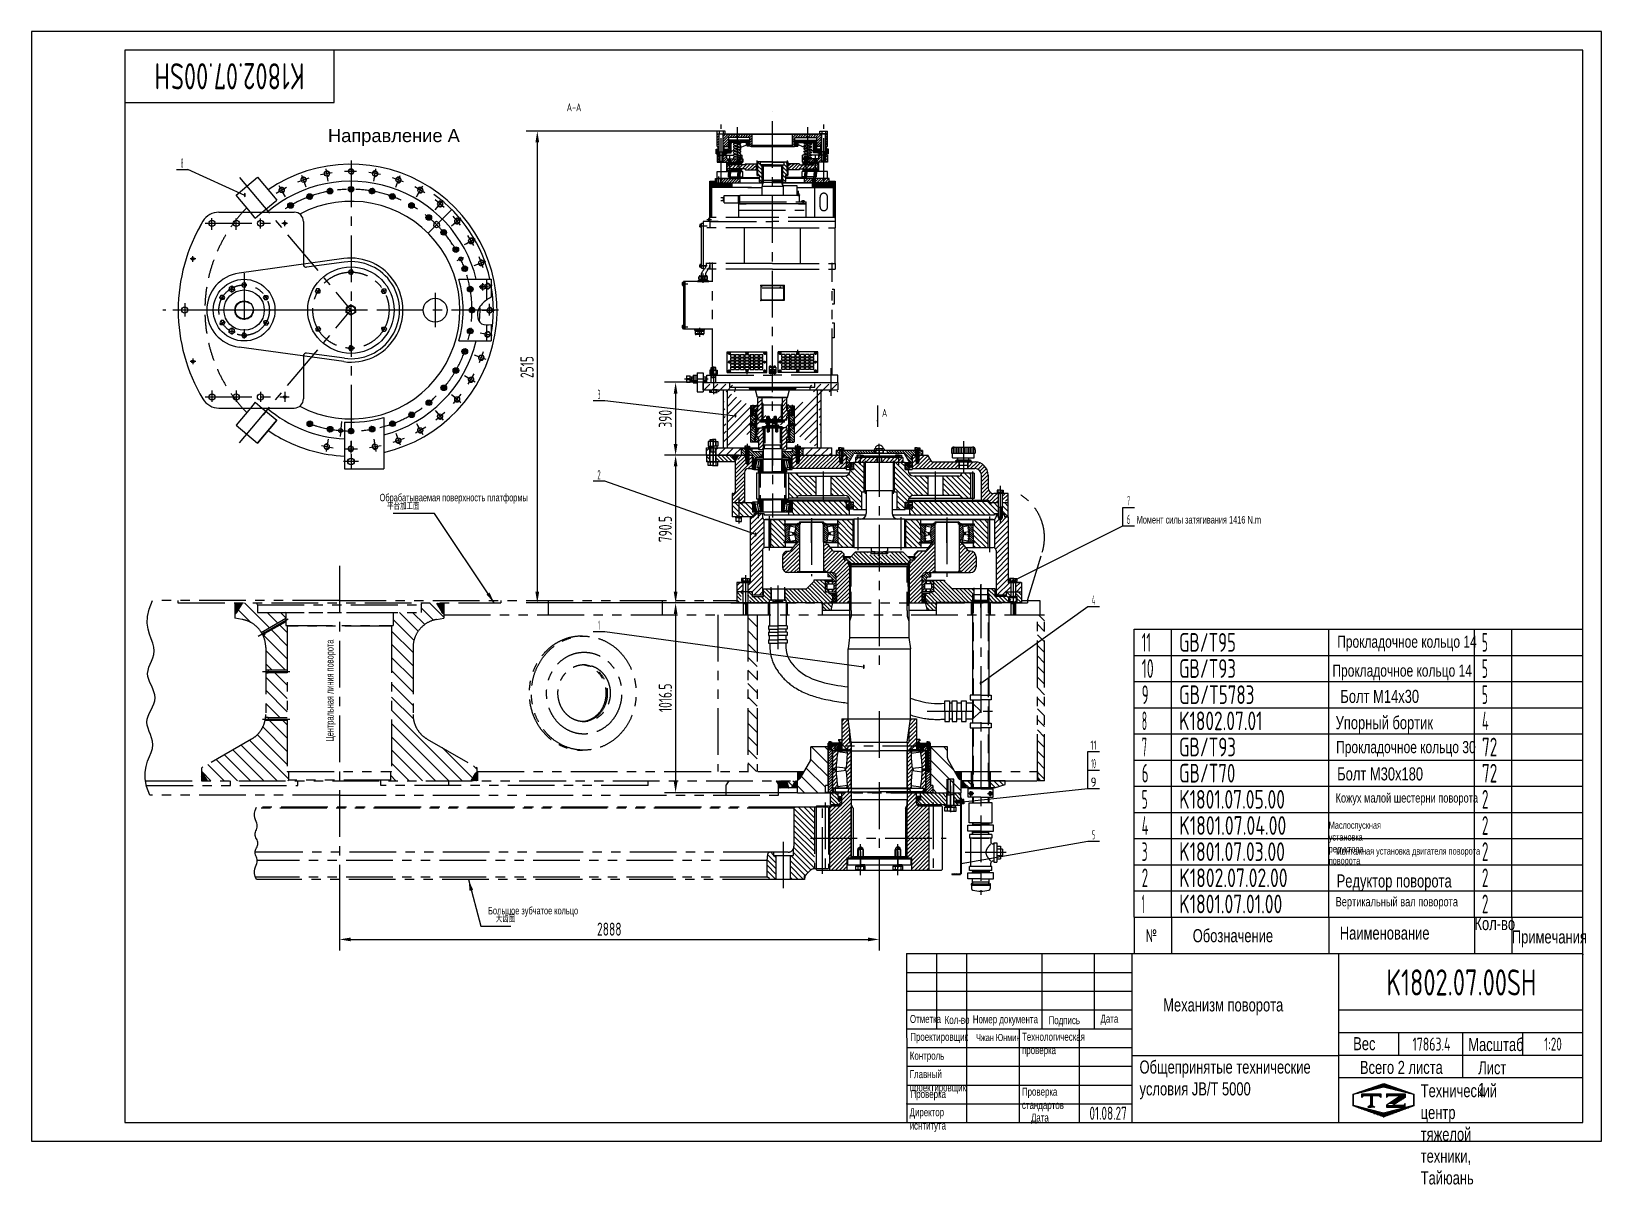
# Model space of a CAD drawing. Header units: millimetres. Extents: x 0 to 8400, y -232 to 5940.
import ezdxf
from ezdxf.enums import TextEntityAlignment as Align

# ---------------------------------------------------------------- set-up
doc = ezdxf.new("R2010")
doc.units = ezdxf.units.MM
doc.header["$LTSCALE"] = 200
for name, pattern in [('F', [0.75, 0.5, -0.25]), ('G', [2, 1.25, -0.25, 0.25, -0.25]), ('K', [2.5, 1.25, -0.25, 0.25, -0.25, 0.25, -0.25])]:
    doc.linetypes.add(name, pattern=pattern)
for name, color, linetype in [('01', 7, 'Continuous'), ('02', 1, 'Continuous'), ('04', 2, 'F'), ('05', 4, 'G'), ('07', 6, 'K'), ('08', 1, 'Continuous'), ('10', 1, 'Continuous'), ('11', 3, 'Continuous'), ('INTE_THICK', 7, 'Continuous'), ('LINE_PART', 7, 'Continuous'), ('SMPEN_HATCH', 6, 'Continuous'), ('SMPEN_THICK', 7, 'Continuous'), ('THICK', 7, 'Continuous'), ('THIN', 1, 'Continuous')]:
    doc.layers.add(name, color=color, linetype=linetype)
doc.styles.get("Standard").update_dxf_attribs({"font": 'isocp', "width": 0.707, "bigfont": 'intecad.shx'})
doc.dimstyles.new('INTE', dxfattribs={"dimscale": 20, "dimtxt": 3.5, "dimasz": 3, "dimexe": 3, "dimexo": 0, "dimgap": 1, "dimtad": 1, "dimdec": 3, "dimdsep": 46, "dimtxsty": 'Standard', "dimcen": 0, "dimclrd": 1, "dimclre": 1, "dimclrt": 3, "dimadec": 4, "dimazin": 0, "dimtfac": 1, "dimtdec": 3, "dimtmove": 0, "dimatfit": 0, "dimfxl": 1, "dimarcsym": 0})
pattern_1 = [(135, (4698.081, -712.992), (-14.142136, -14.142136), [])]
pattern_2 = [(135, (4698.081, -304.572), (-7.071068, -7.071068), [])]
pattern_3 = [(315, (13023.33945, 7844.8537), (-0.0707106781, -0.0707106781), [])]
pattern_4 = [(45, (13023.45867, -2115.4385), (-0.0707106781, 0.0707106781), [])]
pattern_5 = [(135, (5727.84029, -2115.4385), (0.0707106781, 0.0707106781), [])]
pattern_6 = [(225, (5727.72107, 7844.8537), (0.0707106781, -0.0707106781), [])]
pattern_7 = [(45, (6138.5216, -304.5716), (-2.1213203, 2.1213203), [])]
pattern_8 = [(45, (4683.627, -304.572), (-10.606602, 10.606602), [])]
pattern_9 = [(315, (13747.99945, 7844.8537), (-0.0707106781, -0.0707106781), [])]
pattern_10 = [(45, (13747.88024, -2115.51266), (-0.0707106781, 0.0707106781), [])]
pattern_11 = [(135, (6452.26185, -2115.51266), (0.0707106781, 0.0707106781), [])]
pattern_12 = [(225, (6452.38107, 7844.8537), (0.0707106781, -0.0707106781), [])]
pattern_13 = [(45, (4698.081, -712.992), (-10.606602, 10.606602), [])]
pattern_14 = [(45, (4698.08127, -712.99153), (-0.0707106781, 0.0707106781), [])]
pattern_15 = [(45, (3973.42127, -715.99153), (-0.0707106781, 0.0707106781), [])]
pattern_16 = [(45, (4698.081, -304.572), (-5.656854, 5.656854), [])]
pattern_17 = [(135, (4698.081, -304.572), (-5.656854, -5.656854), [])]
pattern_18 = [(45, (4698.08127, -714.16653), (-0.0707106781, 0.0707106781), [])]
pattern_19 = [(45, (4698.08127, -715.99153), (-0.0707106781, 0.0707106781), [])]
pattern_20 = [(315, (2724.0864, 1679.382), (-4.490128, -4.490128), [])]
pattern_21 = [(45, (2724.086, 1679.382), (6.735192, -6.735192), [])]
pattern_22 = [(315, (2724.0864, 1679.3822), (-2.245064, -2.245064), [])]
pattern_23 = [(135, (9123.516, 866.616), (-4.490128, -4.490128), [])]
pattern_24 = [(45, (-875.2644, -2295.2277), (-1.06066017, 1.06066017), []), (135, (-875.2644, -2295.2277), (-1.06066017, -1.06066017), [])]

msp = doc.modelspace()

# ---------------------------------------------------------------- texts
at = {"layer": '01', "attachment_point": 1}
for s, insert, char_height in [('{\\fArial|b0|i0|c204|p34;\\W1;\\C3;Направление А}', (1586.6048, 5417.4758), 70), ('{\\fArial|b0|i0|c204|p34;\\C3;Обрабатываемая поверхность платформы}', (1862.8045, 3465.2246), 40), ('{\\fArial|b0|i0|c204|p34;\\C3;Момент силы затягивания 1416\\fArial|b0|i0|c0|p34; N.m}', (5912.5775, 3346.1564), 40), ('{\\fArial|b0|i0|c204|p34;\\C3;Прокладочное кольцо 14}', (6985.607, 2706.2346), 65), ('{\\fArial|b0|i0|c204|p34;\\C3;Прокладочное кольцо 14}', (6959.9462, 2551.4977), 65), ('{\\fArial|b0|i0|c204|p34;\\C3;Болт М14х30}', (7002.5271, 2416.0232), 70), ('{\\fArial|b0|i0|c204|p34;\\C3;Упорный бортик}', (6977.147, 2275.1438), 70), ('{\\fArial|b0|i0|c204|p34;\\C3;Прокладочное кольцо 30}', (6979.8877, 2142.0632), 65), ('{\\fArial|b0|i0|c204|p34;\\C3;Болт М30х180}', (6985.5277, 2001.1839), 70), ('{\\fArial|b0|i0|c204|p34;\\C3;Кожух малой шестерни поворота}', (6977.0205, 1862.5275), 50), ('{\\fArial|b0|i0|c204|p34;\\C3;Монтажная установка двигателя поворота}', (6977.0034, 1572.0234), 38), ('{\\fArial|b0|i0|c204|p34;\\C3;Редуктор поворота}', (6982.6434, 1428.3265), 70), ('{\\fArial|b0|i0|c204|p34;\\C3;Вертикальный вал поворота}', (6977.0034, 1307.1703), 50), ('{\\fArial|b0|i0|c204|p34;\\C3;Большое зубчатое кольцо}', (2443.063, 1254.3379), 40), ('{\\fArial|b0|i0|c204|p34;Кол-во}', (7720, 1200), 70), ('{\\Fisocp,intecad|c204;№}', (5961.7971, 1135.2975), 70), ('{\\fArial|b0|i0|c204|p34;Обозначение}', (6212.7786, 1135.2975), 70), ('{\\fArial|b0|i0|c204|p34;Наименование}', (6999.5635, 1149.3854), 70), ('{\\fArial|b0|i0|c204|p34;Примечания}', (7920, 1128.8063), 70), ('{\\fArial|b0|i0|c204|p34;\\C3;Механизм поворота}', (6054.6521, 764.8541), 70), ('{\\fArial|b0|i0|c204|p34;Отметка}', (4699.8423, 675.9929), 42.841288), ('{\\fArial|b0|i0|c204|p34;Номер документа}', (5036.1233, 674.3612), 42.841288), ('{\\fArial|b0|i0|c204|p34;Дата}', (5719.2167, 677.6356), 42.841288), ('{\\fArial|b0|i0|c204|p34;Кол-во}', (4885.6315, 671.0647), 42.841288), ('{\\fArial|b0|i0|c204|p34;Подпись}', (5441.355, 669.4219), 42.841288), ('{\\fArial|b0|i0|c204|p34;Проектировщик}', (4701.7276, 580.2978), 42.841288), ('{\\fArial|b0|i0|c204|p34;\\C3;Чжан Юнмин}', (5053.1312, 574.3944), 38), ('{\\fArial|b0|i0|c204|p34;Технологическая\\Pпроверка}', (5299.3576, 580.62), 42.841288), ('{\\fArial|b0|i0|c204|p34;Вес}', (7071.1932, 557.2604), 69.974103), ('{\\fArial|b0|i0|c204|p34;Масштаб}', (7686.731, 552.8352), 70), ('{\\fArial|b0|i0|c204|p34;Контроль}', (4699.2669, 479.3867), 42.841288), ('{\\fArial|b0|i0|c204|p34;Общепринятые технические\\Pусловия \\fArial|b0|i0|c0|p34;JB/T 5000}', (5928.0508, 432.2401), 70), ('{\\fArial|b0|i0|c204|p34;Всего 2 листа}', (7107.2724, 430.325), 70), ('{\\fArial|b0|i0|c204|p34;Главный\\Pпроектировщик}', (4698.8875, 380.7801), 42.841288), ('{\\fArial|b0|i0|c204|p34;Проверка}', (4703.0744, 274.2324), 42.841288), ('{\\fArial|b0|i0|c204|p34;Проверка\\Pстандартов}', (5298.9473, 286.9609), 42.841288), ('{\\fArial|b0|i0|c204|p34;Директор\\Pиснтитута}', (4698.2285, 176.8948), 42.841288), ('{\\fArial|b0|i0|c204|p34;Дата}', (5347.6221, 148.2599), 42.841288)]:
    msp.add_mtext(s, dxfattribs=dict(at, insert=insert, char_height=char_height))
at = {"layer": '01', "insert": (1576.3116, 2138.4226), "char_height": 40, "attachment_point": 1, "rotation": 90}
msp.add_mtext('{\\fArial|b0|i0|c204|p34;\\C3;Центральная линия поворота}', dxfattribs=at)
at = {"layer": '01', "attachment_point": 1}
for s, insert, char_height, width in [('{\\fArial|b0|i0|c204|p34;\\C3;Маслоспускная установка редуктора поворота}', (6940.3603, 1710.3779), 38, 2.819993), ('{\\fArial|b0|i0|c204|p34;Лист 1}', (7740.1283, 428.3491), 70, 1.97767), ('{\\fArial|b0|i0|c204|p34;Технический центр\\Pтяжелой техники, Тайюань}', (7432.3123, 305.5933), 69.974103, 3.288304)]:
    msp.add_mtext(s, dxfattribs=dict(at, insert=insert, char_height=char_height, width=width))
at = {"layer": '01', "color": 3, "insert": (2484.1936, 1170.9229), "char_height": 35, "attachment_point": 7}
msp.add_mtext('大齿圈', dxfattribs=at)
at = {"layer": '02', "width": 0.605172}
for p, p2 in [((1135.7265, 5051.9135), (1147.7265, 5051.9135)), ((3760.0417, 3871.2721), (3772.0417, 3871.2721)), ((3868.5883, 3234.2611), (3880.5883, 3234.2611)), ((5245.8781, 2989.3485), (5257.8781, 2989.3485)), ((4446.964, 2526.9006), (4458.964, 2526.9006)), ((5072.3981, 2439.1455), (5084.3981, 2439.1455)), ((4974.1981, 1807.4518), (4986.1981, 1807.4518)), ((4968.0981, 1477.221), (4980.0981, 1477.221))]:
    msp.add_text('●', height=20, dxfattribs=at).set_placement(p, p2, align=Align.FIT)
at = {"layer": '11', "width": 0.694153}
msp.add_text('K1802.07.00SH', height=140, rotation=180, dxfattribs=at).set_placement((1461.1164, 5770), (658.8836, 5770), align=Align.FIT)
at = {"layer": '11', "width": 0.707}
for s, p in [('A-A', (2863.6232, 5500.1302)), ('A', (4550.0803, 3864.7141))]:
    msp.add_text(s, height=42, dxfattribs=at).set_placement(p, align=Align.BOTTOM_LEFT)
at = {"layer": '11'}
for s, height, width, p, p2 in [('8', 49.4975, 0.514182, (799.4996, 5210.1497), (813.4975, 5210.1497)), ('3', 49.4975, 0.527686, (3028.8507, 3972.0498), (3044.2982, 3972.0498)), ('2', 49.4975, 0.562593, (3028.0803, 3542.1971), (3045.0686, 3542.1971)), ('7', 49.4975, 0.514182, (5862.5318, 3402.5209), (5876.5297, 3402.5209)), ('6', 49.4975, 0.600695, (5860.6168, 3303.5259), (5878.4448, 3303.5259)), ('4', 49.4975, 0.543846, (5673.4362, 2871.687), (5690.9336, 2871.687)), ('1', 49.4975, 0.404, (3033.075, 2737.0512), (3040.0739, 2737.0512)), ('11', 100, 0.582235, (5940, 2620), (5989.49, 2620)), ('GB/T95', 100, 0.691199, (6140, 2620), (6443.7762, 2620)), ('5', 100, 0.527686, (7760, 2620), (7791.2085, 2620)), ('10', 100, 0.606076, (5940, 2480), (6003.6857, 2480)), ('GB/T93', 100, 0.691199, (6140, 2480), (6443.7762, 2480)), ('5', 100, 0.527686, (7760, 2480), (7791.2085, 2480)), ('9', 100, 0.579528, (5940, 2340), (5976.0231, 2340)), ('GB/T5783', 100, 0.695009, (6140, 2340), (6542.5091, 2340)), ('5', 100, 0.527686, (7760, 2340), (7791.2085, 2340)), ('8', 100, 0.514182, (5940, 2200), (5968.28, 2200)), ('K1802.07.01', 100, 0.690571, (6140, 2200), (6585.7635, 2200)), ('4', 100, 0.543846, (7760, 2200), (7795.35, 2200)), ('11', 49.49747, 0.798543, (5665.3864, 2095.3089), (5698.9834, 2095.3089)), ('7', 100, 0.514182, (5940, 2060), (5968.28, 2060)), ('GB/T93', 100, 0.691199, (6140, 2060), (6443.7762, 2060)), ('72', 100, 0.626049, (7760, 2060), (7842.0162, 2060)), ('10', 49.49747, 0.47098, (5669.9368, 1996.3139), (5694.4331, 1996.3139)), ('6', 100, 0.600695, (5940, 1920), (5976.018, 1920)), ('GB/T70', 100, 0.691039, (6140, 1920), (6440.6563, 1920)), ('72', 100, 0.626049, (7760, 1920), (7842.0162, 1920)), ('9', 49.4975, 1.024555, (5666.4235, 1897.319), (5697.9463, 1897.319)), ('5', 100, 0.527686, (5940, 1780), (5971.2085, 1780)), ('K1801.07.05.00', 100, 0.693997, (6140, 1780), (6706.0092, 1780)), ('2', 100, 0.562593, (7760, 1780), (7794.3215, 1780)), ('4', 100, 0.543846, (5940, 1640), (5975.35, 1640)), ('K1801.07.04.00', 100, 0.694154, (6140, 1640), (6713.0792, 1640)), ('2', 100, 0.562593, (7760, 1640), (7794.3215, 1640)), ('5', 49.4975, 0.527686, (5674.4612, 1615.4448), (5689.9086, 1615.4448)), ('3', 100, 0.527686, (5940, 1500), (5971.2085, 1500)), ('K1801.07.03.00', 100, 0.693997, (6140, 1500), (6706.0092, 1500)), ('2', 100, 0.562593, (7760, 1500), (7794.3215, 1500)), ('2', 100, 0.562593, (5940, 1360), (5974.3215, 1360)), ('K1802.07.02.00', 100, 0.694308, (6140, 1360), (6720.1492, 1360)), ('2', 100, 0.562593, (7760, 1360), (7794.3215, 1360)), ('1', 100, 0.404, (5940, 1220), (5954.14, 1220)), ('K1801.07.01.00', 100, 0.69367, (6140, 1220), (6691.8692, 1220)), ('2', 100, 0.562593, (7760, 1220), (7794.3215, 1220)), ('K1802.07.00SH', 140, 0.694153, (7248.8835, 780), (8051.1165, 780)), ('17863.4', 70, 0.682047, (7388.5455, 485), (7591.4545, 485)), ('1:20', 70, 0.655288, (8092.965, 485), (8187.035, 485)), ('01.08.27', 70, 0.642055, (5660, 115), (5860, 115))]:
    msp.add_text(s, height=height, dxfattribs=dict(at, width=width)).set_placement(p, p2, align=Align.FIT)
at = {"layer": '11', "color": 3, "linetype": 'Continuous', "insert": (2075.8886, 3380.1638), "char_height": 35, "attachment_point": 9}
msp.add_mtext('平台加工面', dxfattribs=at)

# ---------------------------------------------------------------- blocks, each defined once
blk = doc.blocks.new('*U80', base_point=(-3712.8, 4678.5))
at = {"layer": '01'}
for p, q in [((-3712.8, 4678.5), (-3582.8, 4678.5)), ((-3712.8, 4678.5), (-3709.8, 4675.5)), ((-3709.8, 4675.5), (-3585.8, 4675.5)), ((-3582.8, 4678.5), (-3585.8, 4675.5))]:
    blk.add_line(p, q, dxfattribs=at)
blk = doc.blocks.new('*U83')
at = {"layer": '01'}
for p, q in [((-18.3, 6), (-18.3, 0)), ((0, 6), (-18.3, 6)), ((-18.3, 0), (0, 0)), ((0, 0), (-3.5, 6)), ((0, 6), (3.5, 0)), ((0, 6), (18.3, 6)), ((18.3, 0), (0, 0)), ((18.3, 6), (18.3, 0))]:
    blk.add_line(p, q, dxfattribs=at)
at = {"layer": '05'}
blk.add_line((0, 8.1), (0, -2.1), dxfattribs=at)
blk = doc.blocks.new('*U82')
at = {"layer": '01'}
for p, q in [((-15.1, 5), (-15.1, 0)), ((0, 5), (-15.1, 5)), ((-15.1, 0), (0, 0)), ((0, 0), (-2.9, 5)), ((0, 5), (2.9, 0)), ((0, 5), (15.1, 5)), ((15.1, 0), (0, 0)), ((15.1, 5), (15.1, 0))]:
    blk.add_line(p, q, dxfattribs=at)
at = {"layer": '05'}
blk.add_line((0, 7.1), (0, -2.1), dxfattribs=at)
blk = doc.blocks.new('*U81', base_point=(-3575.8, 5317.1))
at = {"layer": '01'}
for p, q in [((-3582.2, 5317.1), (-3582.2, 5277.1)), ((-3569.4, 5317.1), (-3569.4, 5277.1)), ((-3567.8, 5284.1), (-3583.8, 5284.1)), ((-3569.4, 5277.1), (-3582.2, 5277.1)), ((-3582.2, 5277.1), (-3575.8, 5273.4)), ((-3569.4, 5277.1), (-3575.8, 5273.4))]:
    blk.add_line(p, q, dxfattribs=at)
at = {"layer": '02'}
for p, q in [((-3583.8, 5317.1), (-3583.8, 5284.1)), ((-3567.8, 5317.1), (-3567.8, 5284.1))]:
    blk.add_line(p, q, dxfattribs=at)
blk = doc.blocks.new('01001')
at = {"layer": '02', "linetype": 'Continuous'}
h = blk.add_hatch(dxfattribs=at)
h.set_pattern_fill('_USER', color=1, scale=15, angle=135, style=0, pattern_type=0)
h.set_pattern_definition([(135, (4698.081, -304.572), (-10.6066, -10.6066), [])])
h.paths.add_polyline_path([(8832.4, 3409), (8813.9, 3409), (8813.9, 3373), (8832.4, 3373)])
h.paths.add_polyline_path([(8948.5, 3409), (8865.4, 3409), (8865.4, 3373), (8966.4, 3373), (8966.4, 3378)])
h = blk.add_hatch(dxfattribs=at)
h.set_pattern_fill('_USER', color=1, scale=15, angle=45, style=0, pattern_type=0)
h.set_pattern_definition(pattern_13)
h.paths.add_polyline_path([(8966.4, 3213.5, -0.414214), (8956.4, 3203.5), (8951.4, 3203.5), (8951.4, 3154), (8974.2, 3154), (9016.9, 3154), (9016.9, 3317.1, -0.414214), (9036.9, 3337.1), (9060, 3337.1), (9060, 3407), (9060, 3409), (9039.4, 3409), (9039.4, 3379.9), (9039.4, 3374), (9037.8, 3374), (9037.8, 3367), (9031.4, 3363.3), (9025, 3367), (9025, 3374), (9023.4, 3374), (9023.4, 3407), (9023.4, 3409), (9001.4, 3409), (8988.8, 3409), (8966.4, 3347.5)])
h = blk.add_hatch(dxfattribs=at)
h.set_pattern_fill('_USER', color=1, scale=10, angle=135, style=0, pattern_type=0)
h.set_pattern_definition(pattern_2)
h.paths.add_polyline_path([(9001.4, 3409.3), (9022.4, 3409.3), (9022.4, 3444), (9001.4, 3444)])
h.paths.add_polyline_path([(9052.6, 3409.3), (9060, 3409.3), (9060, 3398.5), (9060.3, 3398.1), (9064, 3398.1), (9064, 3393.1), (9060, 3393.1), (9060, 3387.1), (9075, 3387.1), (9075, 3388.8, -0.424608), (9083, 3397.1), (9103.9, 3397.1), (9103.9, 3410.1), (9108.4, 3410.1), (9103.3, 3429), (9058.4, 3429), (9058.4, 3444), (9040.4, 3444), (9040.4, 3427.1)])
h.paths.add_polyline_path([(9052.6, 3409.3), (9040.4, 3427.1), (9040.4, 3409.3)], flags=16)
h.paths.add_polyline_path([(9218.9, 3429), (9218.9, 3410.1), (9228.9, 3410.1), (9228.9, 3397.1), (9249.7, 3397.1, -0.414214), (9257.7, 3389.1), (9257.7, 3387.1), (9272.7, 3387.1), (9272.7, 3393.1), (9268.7, 3393.1), (9268.7, 3398.1), (9272.7, 3398.1), (9272.7, 3409), (9292.4, 3409), (9292.4, 3444), (9274.4, 3444), (9274.4, 3429)])
h.paths.add_polyline_path([(9310.4, 3410.5), (9331.4, 3410.5), (9331.4, 3444), (9310.4, 3444)])
h.paths.add_polyline_path([(9103, 3394.5), (9118.2, 3394.5), (9118.2, 3414.2), (9103, 3414.2)], flags=9)
h.paths.add_polyline_path([(9079.8, 3410.2), (9095, 3410.2), (9095, 3429.9), (9079.8, 3429.9)], flags=24)
h.paths.add_polyline_path([(9055, 3386.5), (9070.1, 3386.5), (9070.1, 3406.2), (9055, 3406.2)], flags=9)
at = {"layer": '02'}
h = blk.add_hatch(dxfattribs=at)
h.set_pattern_fill('_USER', color=256, scale=0.1, angle=45, style=0, pattern_type=0)
h.set_pattern_definition([(45, (4698.08127, -714.16653), (-0.0707106781, 0.0707106781), [])])
h.paths.add_polyline_path([(9022.4, 3409.3), (9001.4, 3409.3), (9001.4, 3409), (9022.4, 3409)])
h.paths.add_polyline_path([(9060, 3409.3), (9040.4, 3409.3), (9040.4, 3409), (9060, 3409)])
h = blk.add_hatch(dxfattribs=at)
h.set_pattern_fill('_USER', color=256, scale=0.1, angle=45, style=0, pattern_type=0)
h.set_pattern_definition(pattern_14)
edge = h.paths.add_edge_path()
edge.add_ellipse((9062, 3395.6), major_axis=(0, 2.5), ratio=0.8, start_angle=180, end_angle=270)
edge.add_ellipse((9062, 3395.6), major_axis=(0, 2.5), ratio=0.8, start_angle=270, end_angle=360)
edge.add_ellipse((9062, 3395.6), major_axis=(0, 2.5), ratio=0.8, start_angle=0, end_angle=90)
edge.add_ellipse((9062, 3395.6), major_axis=(0, 2.5), ratio=0.8, start_angle=90, end_angle=180)
at = {"layer": '02', "ltscale": 0.8}
h = blk.add_hatch(dxfattribs=at)
h.set_pattern_fill('_USER', color=256, scale=5, angle=135, style=0, pattern_type=0)
h.set_pattern_definition([(45, (5725.551, -1910.1335), (3.535534, -3.535534), [])])
h.paths.add_polyline_path([(9248.5, 3387.1), (9272.7, 3387.1), (9272.7, 3337), (9260, 3337)])
h.paths.add_polyline_path([(9060, 3387.1), (9084.2, 3387.1), (9072.7, 3337), (9060, 3337)])
at = {"layer": '02', "linetype": 'Continuous', "ltscale": 0.8}
h = blk.add_hatch(dxfattribs=at)
h.set_pattern_fill('_USER', color=1, scale=5, angle=45, style=0, pattern_type=0)
h.set_pattern_definition([(135, (5725.551, -1910.1335), (3.535534, 3.535534), [])])
h.paths.add_polyline_path([(9217.2, 3387.1), (9232.7, 3387.1), (9232.7, 3377.6), (9229.8, 3377.1), (9234.8, 3340.8), (9242.1, 3342.2), (9242.1, 3320.5), (9217.2, 3320.5)])
h.paths.add_polyline_path([(9115.6, 3320.5), (9090.6, 3320.5), (9090.6, 3342.2), (9098, 3340.8), (9102.9, 3377.1), (9100, 3377.6), (9100, 3387.1), (9115.6, 3387.1)])
at = {"layer": '02', "linetype": 'Continuous'}
h = blk.add_hatch(dxfattribs=at)
h.set_pattern_fill('_USER', color=1, scale=20, angle=135, style=0, pattern_type=0)
h.set_pattern_definition(pattern_1)
h.paths.add_polyline_path([(9398.1, 3297.5), (9311.4, 3297.5, -0.414214), (9296.4, 3312.5), (9252.9, 3312.5), (9252.9, 3178.5), (9296.4, 3178.5, -0.414214), (9311.4, 3193.5), (9398.1, 3193.5)])
h.paths.add_polyline_path([(9656.9, 3372.5), (9599.7, 3372.5), (9599.7, 3333), (9582.9, 3333), (9582.9, 3327.5, -0.414214), (9552.9, 3297.5), (9478.1, 3297.5), (9478.1, 3193.5), (9552.9, 3193.5, -0.414214), (9582.9, 3163.5), (9582.9, 3158), (9599.7, 3158), (9599.7, 3154.5), (9599.7, 3118.5), (9642.9, 3118.5), (9642.9, 3213.5), (9656.9, 3213.5)])
h.paths.add_polyline_path([(9997.6, 3297.5), (9922.9, 3297.5, -0.414214), (9892.9, 3327.5), (9892.9, 3333), (9876, 3333), (9876, 3369.5), (9876, 3372.5), (9818.9, 3372.5), (9818.9, 3213.5), (9832.9, 3213.5), (9832.9, 3118.5), (9876, 3118.5), (9876, 3158), (9892.9, 3158), (9892.9, 3163.5, -0.414214), (9922.9, 3193.5), (9997.6, 3193.5)])
h.paths.add_polyline_path([(10226.6, 3313), (10179.4, 3313, -0.424013), (10164.4, 3297.5), (10077.6, 3297.5), (10077.6, 3193.5), (10164.4, 3193.5, -0.424013), (10179.4, 3178), (10222.4, 3178), (10226.6, 3181.8)])
h.paths.add_polyline_path([(10109.7, 3225.5), (10109.7, 3265.4), (10145.7, 3265.4), (10145.7, 3225.5)], flags=24)
h.paths.add_polyline_path([(10102.2, 3265.8), (10117.4, 3265.8), (10117.4, 3285.5), (10102.2, 3285.5)], flags=24)
at = {"layer": '02'}
h = blk.add_hatch(dxfattribs=at)
h.set_pattern_fill('_USER', color=256, scale=0.1, angle=45, style=0, pattern_type=0)
h.set_pattern_definition(pattern_14)
edge = h.paths.add_edge_path()
edge.add_ellipse((9270.7, 3395.6), major_axis=(0, 2.5), ratio=0.8, start_angle=180, end_angle=270)
edge.add_ellipse((9270.7, 3395.6), major_axis=(0, 2.5), ratio=0.8, start_angle=270, end_angle=360)
edge.add_ellipse((9270.7, 3395.6), major_axis=(0, 2.5), ratio=0.8, start_angle=0, end_angle=90)
edge.add_ellipse((9270.7, 3395.6), major_axis=(0, 2.5), ratio=0.8, start_angle=90, end_angle=180)
h = blk.add_hatch(dxfattribs=at)
h.set_pattern_fill('_USER', color=256, scale=0.1, angle=45, style=0, pattern_type=0)
h.set_pattern_definition([(45, (4698.08127, -714.16653), (-0.0707106781, 0.0707106781), [])])
h.paths.add_polyline_path([(9292.4, 3409), (9292.4, 3410.5), (9272.7, 3410.5), (9272.7, 3409)])
h.paths.add_polyline_path([(9331.4, 3409), (9331.4, 3410.5), (9310.4, 3410.5), (9310.4, 3409)])
at = {"layer": '02', "linetype": 'Continuous'}
h = blk.add_hatch(dxfattribs=at)
h.set_pattern_fill('_USER', color=1, scale=15, angle=45, style=0, pattern_type=0)
h.set_pattern_definition(pattern_13)
h.paths.add_polyline_path([(9309.4, 3409), (9309.4, 3379.9), (9309.4, 3374), (9307.8, 3374), (9307.8, 3367), (9301.4, 3363.3), (9295, 3367), (9295, 3374), (9293.4, 3374), (9293.4, 3407), (9293.4, 3409), (9272.7, 3409), (9272.7, 3387.1), (9272.7, 3337), (9561.6, 3337), (9561.6, 3409), (9542.1, 3409), (9542.1, 3380.4), (9542.1, 3373.3), (9540.5, 3373.3), (9540.5, 3366.3), (9534.1, 3362.6), (9527.7, 3366.3), (9527.7, 3373.3), (9526.1, 3373.3), (9526.1, 3396.3), (9526.1, 3409)])
at = {"layer": '02'}
h = blk.add_hatch(dxfattribs=at)
h.set_pattern_fill('_USER', color=256, scale=10, angle=135, style=0, pattern_type=0)
h.set_pattern_definition([(135, (4698.081, -712.992), (-7.071068, -7.071068), [])])
h.paths.add_polyline_path([(9525.1, 3434), (9521.9, 3434), (9506.6, 3434), (9506.6, 3410.5), (9525.1, 3410.5)])
h.paths.add_polyline_path([(9576.3, 3434), (9543.1, 3434), (9543.1, 3410.5), (9561.6, 3410.5), (9561.6, 3398.5), (9566.6, 3398.5), (9566.6, 3392.5), (9561.6, 3392.5), (9561.6, 3369.5), (9574.7, 3369.5), (9582.4, 3382.8)])
h.paths.add_polyline_path([(9576.3, 3434), (9582.4, 3382.8), (9602.3, 3417.3), (9716.9, 3417.3), (9716.9, 3422), (9716.9, 3434)])
h.paths.add_polyline_path([(9841.4, 3434), (9778.2, 3434), (9779, 3417.3), (9839, 3417.3)])
h.paths.add_polyline_path([(9932.6, 3434), (9929.4, 3434), (9841.4, 3434), (9839, 3417.3), (9873.4, 3417.3), (9901, 3369.5), (9914.1, 3369.5), (9914.1, 3372.8), (9914.1, 3392.5), (9909.1, 3392.5), (9909.1, 3397.3), (9909.6, 3397.3, -0.398235), (9913.3, 3397.9), (9914.1, 3398.8), (9914.1, 3410.5), (9923.8, 3410.5), (9932.6, 3420.9)])
h.paths.add_polyline_path([(9969.1, 3434), (9950.6, 3434), (9950.6, 3410.5), (9969.1, 3410.5)])
h.paths.add_polyline_path([(9650.2, 3410.5), (9665.3, 3410.5), (9665.3, 3430.2), (9650.2, 3430.2)], flags=25)
h.paths.add_polyline_path([(9905.2, 3387.6), (9920.4, 3387.6), (9920.4, 3407.3), (9905.2, 3407.3)], flags=24)
h.paths.add_polyline_path([(9951, 3400.6), (9966.2, 3400.6), (9966.2, 3420.3), (9951, 3420.3)], flags=9)
h = blk.add_hatch(dxfattribs=at)
h.set_pattern_fill('_USER', color=256, scale=0.1, angle=45, style=0, pattern_type=0)
h.set_pattern_definition(pattern_18)
h.paths.add_polyline_path([(9525.1, 3410.5), (9506.6, 3410.5), (9506.6, 3409), (9525.1, 3409)])
h.paths.add_polyline_path([(9561.6, 3410.5), (9543.1, 3410.5), (9543.1, 3409), (9561.6, 3409)])
h = blk.add_hatch(dxfattribs=at)
h.set_pattern_fill('_USER', color=256, scale=0.1, angle=45, style=0, pattern_type=0)
h.set_pattern_definition(pattern_14)
h.paths.add_polyline_path([(9561.6, 3394.3, 3.592885), (9561.6, 3397)])
h = blk.add_hatch(dxfattribs=at)
h.set_pattern_fill('_USER', color=256, scale=15, angle=45, style=0, pattern_type=0)
h.set_pattern_definition(pattern_13)
h.paths.add_polyline_path([(9611, 3372.5), (9635.2, 3372.5), (9635.2, 3396.5), (9618.7, 3396.5), (9611, 3396.5)])
h.paths.add_polyline_path([(9725.9, 3372.5), (9725.9, 3396.5), (9635.2, 3396.5), (9635.2, 3372.5)])
h.paths.add_polyline_path([(9781.4, 3372.5), (9840.5, 3372.5), (9840.5, 3396.5), (9824.1, 3396.5), (9780.1, 3396.5)])
h.paths.add_polyline_path([(9781.4, 3372.5), (9780.1, 3396.5), (9779, 3396.5), (9749.9, 3396.5), (9749.9, 3372.5)])
h.paths.add_polyline_path([(9864.8, 3372.5), (9864.8, 3396.5), (9840.5, 3396.5), (9840.5, 3372.5)])
at = {"layer": '02', "ltscale": 0.8}
h = blk.add_hatch(dxfattribs=at)
h.set_pattern_fill('_USER', color=256, angle=45, style=0, pattern_type=0)
h.set_pattern_definition([(45, (-16724.31, -1258.9654), (-0.70710678, 0.70710678), [])])
h.paths.add_polyline_path([(9645.2, 3403), (9635.2, 3403), (9635.2, 3401.4), (9645.2, 3401.4)])
h.paths.add_polyline_path([(9651.7, 3403), (9645.2, 3403), (9645.2, 3401.4), (9651.7, 3401.4)])
h.paths.add_polyline_path([(9737.9, 3403), (9651.7, 3403), (9651.7, 3401.4), (9737.9, 3401.4)])
h.paths.add_polyline_path([(9824.1, 3403), (9737.9, 3403), (9737.9, 3401.4), (9824.1, 3401.4)])
h.paths.add_polyline_path([(9830.5, 3403), (9824.1, 3403), (9824.1, 3401.4), (9830.5, 3401.4)])
h.paths.add_polyline_path([(9840.5, 3403), (9830.5, 3403), (9830.5, 3401.4), (9840.5, 3401.4)])
at = {"layer": '02', "linetype": 'Continuous'}
h = blk.add_hatch(dxfattribs=at)
h.set_pattern_fill('_USER', color=1, scale=15, angle=45, style=0, pattern_type=0)
h.set_pattern_definition(pattern_8)
h.paths.add_polyline_path([(10010.4, 3337), (10032.6, 3373), (10018.6, 3373), (9997.9, 3409), (9949.6, 3409), (9949.6, 3380.4), (9949.6, 3373.3), (9948, 3373.3), (9948, 3366.3), (9941.6, 3362.6), (9935.2, 3366.3), (9935.2, 3373.3), (9933.6, 3373.3), (9933.6, 3396.3), (9933.6, 3409), (9914.3, 3409), (9914.1, 3407.8), (9914.1, 3337)])
h.paths.add_polyline_path([(10032.6, 3373), (10010.4, 3337), (10163.9, 3337), (10163.9, 3373)])
h.paths.add_polyline_path([(10249.4, 3337, -0.414214), (10284.4, 3302), (10284.4, 3225.9), (10320.4, 3260.3), (10320.4, 3303, 0.414214), (10250.4, 3373), (10211.9, 3373), (10211.9, 3337)])
h.paths.add_polyline_path([(10320.4, 3233.5), (10320.4, 3260.3), (10284.4, 3225.9), (10284.4, 3168.5), (10321.8, 3168.5), (10321.8, 3153.5), (10337.2, 3153.5), (10373.4, 3181.8), (10373.4, 3203.5), (10369.8, 3203.5), (10350.4, 3203.5, -0.414214)])
h.paths.add_polyline_path([(10373.4, 3153.5), (10373.4, 3181.8), (10337.4, 3153.6), (10337.4, 3153.5)], flags=17)
h.paths.add_polyline_path([(10396.4, 3154.6), (10427.9, 3170.2), (10427.9, 3203.5), (10401.1, 3203.5), (10396.4, 3199.8)])
h.paths.add_polyline_path([(9955, 3400.6), (9970.2, 3400.6), (9970.2, 3420.3), (9955, 3420.3)], flags=9)
h.paths.add_polyline_path([(9904.2, 3387), (9919.4, 3387), (9919.4, 3406.7), (9904.2, 3406.7)], flags=9)
h.paths.add_polyline_path([(10326, 3141.2), (10341.2, 3141.2), (10341.2, 3160.9), (10326, 3160.9)], flags=9)
at = {"layer": '02'}
h = blk.add_hatch(dxfattribs=at)
h.set_pattern_fill('_USER', color=256, scale=0.1, angle=45, style=0, pattern_type=0)
h.set_pattern_definition(pattern_14)
h.paths.add_polyline_path([(9914.1, 3394.3), (9914.1, 3397, 3.592885)])
h = blk.add_hatch(dxfattribs=at)
h.set_pattern_fill('_USER', color=256, scale=0.1, angle=45, style=0, pattern_type=0)
h.set_pattern_definition(pattern_18)
h.paths.add_polyline_path([(9932.6, 3410.5), (9914.1, 3410.5), (9914.1, 3409), (9932.6, 3409)])
h.paths.add_polyline_path([(9969.1, 3410.5), (9950.6, 3410.5), (9950.6, 3409), (9969.1, 3409)])
h = blk.add_hatch(dxfattribs=at)
h.set_pattern_fill('_USER', color=256, scale=20, angle=135, style=0, pattern_type=0)
h.set_pattern_definition(pattern_1)
h.paths.add_polyline_path([(8986.7, 3122.3), (8951.4, 3141), (8951.4, 3079.5), (8986.7, 3079.5), (8986.7, 3081.6)])
h.paths.add_polyline_path([(8986.7, 3154), (8974.2, 3154), (8951.4, 3154), (8951.4, 3141), (8986.7, 3122.3)])
h.paths.add_polyline_path([(9060, 3154), (9004.7, 3154), (9004.7, 3148), (9000.7, 3148, -0.043716), (9000.2, 3148), (8996.7, 3148), (8996.7, 3154), (8986.7, 3154), (8986.7, 3122.3), (9067.2, 3079.7), (9067.2, 3094.5), (9079.8, 3094.5), (9079.8, 3103.8), (9060, 3103.8)])
h.paths.add_polyline_path([(8986.7, 3122.3), (8986.7, 3079.5), (9001.8, 3079.5), (9003.4, 3079.5), (9067.2, 3079.5), (9067.2, 3079.7)])
h.paths.add_polyline_path([(9012.1, 3100.6), (9012.1, 3173.7), (9048.1, 3173.7), (9048.1, 3100.6)], flags=9)
h = blk.add_hatch(dxfattribs=at)
h.set_pattern_fill('_USER', color=256, scale=0.1, angle=45, style=0, pattern_type=0)
h.set_pattern_definition(pattern_14)
h.paths.add_polyline_path([(8997.6, 3150.8, 0.388847), (9000.2, 3148), (9000.7, 3148, 0.388847), (9003.3, 3150.8, 1)])
at = {"layer": '02', "ltscale": 0.8}
h = blk.add_hatch(dxfattribs=at)
h.set_pattern_fill('_USER', color=256, scale=5, angle=135, style=0, pattern_type=0)
h.set_pattern_definition([(45, (5725.551, -1909.1335), (3.535534, -3.535534), [])])
h.paths.add_polyline_path([(9260, 3154), (9272.7, 3154), (9272.7, 3103.8), (9248.5, 3103.8)])
h.paths.add_polyline_path([(9060, 3154), (9072.7, 3154), (9084.2, 3103.8), (9060, 3103.8)])
h = blk.add_hatch(dxfattribs=at)
h.set_pattern_fill('_USER', color=256, scale=5, angle=45, style=0, pattern_type=0)
h.set_pattern_definition([(135, (5725.551, -1909.1335), (3.535534, 3.535534), [])])
h.paths.add_polyline_path([(9217.2, 3170.5), (9242.1, 3170.5), (9242.1, 3148.7), (9234.8, 3150.1), (9229.8, 3113.9), (9232.7, 3113.3), (9232.7, 3103.8), (9217.2, 3103.8)])
h.paths.add_polyline_path([(9098, 3150.1), (9090.6, 3148.7), (9090.6, 3170.5), (9115.6, 3170.5), (9115.6, 3103.8), (9100, 3103.8), (9100, 3113.3), (9102.9, 3113.9)])
at = {"layer": '02'}
h = blk.add_hatch(dxfattribs=at)
h.set_pattern_fill('_USER', color=256, scale=20, angle=135, style=0, pattern_type=0)
h.set_pattern_definition(pattern_1)
h.paths.add_polyline_path([(10374.9, 3153.5), (10337.4, 3153.5), (10337.4, 3147.5), (10333.4, 3147.5, -0.043716), (10332.9, 3147.5), (10329.4, 3147.5), (10329.4, 3153.5), (10321.8, 3153.5), (10321.8, 3163.5), (9914.1, 3163.5), (9914.1, 3121.4), (9899.1, 3121.4), (9899.1, 3088.5), (10333, 3088.5), (10374.9, 3111.3)])
h.paths.add_polyline_path([(10427.9, 3140.3), (10394.9, 3122.3), (10394.9, 3094.5), (10408.5, 3094.5), (10408.5, 3079.5), (10427.9, 3079.5)])
h.paths.add_polyline_path([(10427.9, 3140.3), (10427.9, 3153.5), (10394.9, 3153.5), (10394.9, 3122.3)])
h.paths.add_polyline_path([(9576.6, 3121.4), (9561.6, 3121.4), (9561.6, 3163.5), (9272.7, 3163.5), (9272.7, 3103.8), (9253, 3103.8), (9253, 3088.5), (9576.6, 3088.5)])
h.paths.add_polyline_path([(10109.9, 3063.9), (10109.9, 3110.6), (10145.9, 3110.6), (10145.9, 3063.9)], flags=9)
h.paths.add_polyline_path([(9958.6, 3077.6), (9958.6, 3108.2), (9994.6, 3108.2), (9994.6, 3077.6)], flags=9)
h.paths.add_polyline_path([(10175.5, 3132.4), (10190.6, 3132.4), (10190.6, 3152.1), (10175.5, 3152.1)], flags=24)
h.paths.add_polyline_path([(10324.1, 3141.1), (10339.2, 3141.1), (10339.2, 3160.8), (10324.1, 3160.8)], flags=24)
h = blk.add_hatch(dxfattribs=at)
h.set_pattern_fill('_USER', color=256, scale=0.1, angle=45, style=0, pattern_type=0)
h.set_pattern_definition(pattern_14)
h.paths.add_polyline_path([(10330.3, 3150.3, 0.388847), (10332.9, 3147.5), (10333.4, 3147.5, 0.388847), (10335.9, 3150.3, 1)])
h = blk.add_hatch(dxfattribs=at)
h.set_pattern_fill('_USER', color=256, scale=20, angle=45, style=0, pattern_type=0)
h.set_pattern_definition([(45, (4698.081, -712.992), (-14.142136, 14.142136), [])])
h.paths.add_polyline_path([(9121.3, 3051.1), (9067.7, 3079.5), (9067.2, 3079.5), (9067.2, 3078.5), (9047.9, 3078.5), (9047.9, 2855.9), (9112.7, 2839), (9112.7, 2899.5, -0.289261), (9121.3, 2913)])
h.paths.add_polyline_path([(9112.9, 3094.5), (9090.9, 3094.5), (9090.9, 3067.2), (9121.3, 3051.1), (9121.3, 3066, -0.286757), (9112.9, 3079.5)])
h.paths.add_polyline_path([(9090.9, 3094.5), (9078.6, 3094.5), (9078.6, 3090.5), (9071.6, 3090.5), (9071.6, 3094.5), (9067.2, 3094.5), (9067.2, 3079.7), (9090.9, 3067.2)])
h.paths.add_polyline_path([(9112.7, 2839), (9047.9, 2855.9), (9047.9, 2728.5), (9034.6, 2728.5), (9034.6, 2678.5), (9058.5, 2678.5), (9058.5, 2659.5), (9112.7, 2659.5)])
h.paths.add_polyline_path([(9008.6, 2728.5), (8976.5, 2728.5), (8976.5, 2678.5), (9008.6, 2678.5)])
h.paths.add_polyline_path([(10427.9, 3062.3), (10354.4, 3033.3), (10354.4, 2951.1), (10427.9, 2943.1)])
h.paths.add_polyline_path([(10384.9, 3063.2), (10376.9, 3068.2), (10376.9, 3073.4), (10374.9, 3073.4), (10374.9, 3094.5), (10372.9, 3094.5), (10372.9, 3089.5), (10365.9, 3089.5), (10365.9, 3094.5), (10362.9, 3094.5), (10362.9, 3079.5, -0.286757), (10354.4, 3066), (10354.4, 3033.3), (10384.9, 3045.3)])
h.paths.add_polyline_path([(10427.9, 3078.5), (10408.5, 3078.5), (10408.5, 3094.5), (10394.9, 3094.5), (10394.9, 3073.4), (10392.9, 3073.4), (10392.9, 3068.2), (10384.9, 3063.2), (10384.9, 3045.3), (10427.9, 3062.3)])
h.paths.add_polyline_path([(10427.9, 2943.1), (10354.4, 2951.1), (10354.4, 2913, -0.289261), (10363, 2899.5), (10363, 2812.4), (10427.9, 2805.7)])
h.paths.add_polyline_path([(10427.9, 2805.7), (10363, 2812.4), (10363, 2685.9), (10417.3, 2674.5), (10417.3, 2678.5), (10441.1, 2678.5), (10441.1, 2728.5), (10435.9, 2728.5), (10427.9, 2728.5)])
h.paths.add_polyline_path([(10417.3, 2674.5), (10363, 2685.9), (10363, 2659.5), (10417.3, 2659.5)])
h.paths.add_polyline_path([(10499.2, 2728.5), (10467.1, 2728.5), (10467.1, 2678.5), (10499.2, 2678.5)])
h.paths.add_polyline_path([(10387.4, 2982.3), (10402.6, 2982.3), (10402.6, 3002), (10387.4, 3002)], flags=24)
h = blk.add_hatch(dxfattribs=at)
h.set_pattern_fill('_USER', color=256, scale=0.1, angle=45, style=0, pattern_type=0)
h.set_pattern_definition(pattern_14)
h.paths.add_polyline_path([(9078.6, 3094.5), (9071.6, 3094.5), (9071.6, 3090.5), (9078.6, 3090.5)])
at = {"layer": '02', "linetype": 'Continuous'}
h = blk.add_hatch(dxfattribs=at)
h.set_pattern_fill('_USER', color=1, scale=20, angle=135, style=0, pattern_type=0)
h.set_pattern_definition(pattern_1)
h.paths.add_polyline_path([(9156.1, 2914.5), (9235.5, 2914.5), (9235.5, 2940), (9229.4, 2940), (9229.4, 2943), (9235.5, 2943), (9235.5, 2992), (9235.5, 3036), (9229.4, 3036), (9229.4, 3039), (9235.5, 3039), (9235.5, 3064.5), (9156.1, 3064.5)])
h.paths.add_polyline_path([(9596.8, 3064.5), (9515.5, 3064.5), (9515.5, 3039), (9521.6, 3039), (9521.6, 3036), (9515.5, 3036), (9515.5, 2989.5), (9515.5, 2943), (9521.6, 2943), (9521.6, 2940), (9515.5, 2940), (9515.5, 2914.5), (9596.8, 2914.5)])
at = {"layer": '02'}
h = blk.add_hatch(dxfattribs=at)
h.set_pattern_fill('_USER', color=256, scale=0.1, angle=45, style=0, pattern_type=0)
h.set_pattern_definition(pattern_15)
h.paths.add_polyline_path([(9229.4, 3041), (9229.4, 3036), (9235.5, 3036), (9235.5, 3041)])
h.paths.add_polyline_path([(9235.5, 3041), (9235.5, 3036), (9244.6, 3036), (9244.6, 3041)])
at = {"layer": '02', "linetype": 'Continuous'}
h = blk.add_hatch(dxfattribs=at)
h.set_pattern_fill('_USER', color=1, scale=0.1, angle=135, style=0, pattern_type=0)
h.set_pattern_definition([(135, (3973.42127, -711.99153), (-0.0707106781, -0.0707106781), [])])
h.paths.add_polyline_path([(9301.2, 3045), (9301.2, 3040), (9310.5, 3040), (9310.5, 3045)])
h.paths.add_polyline_path([(9310.5, 3040), (9314.9, 3040), (9314.9, 3045), (9310.5, 3045)])
at = {"layer": '02'}
h = blk.add_hatch(dxfattribs=at)
h.set_pattern_fill('_USER', color=256, scale=3, angle=135, style=0, pattern_type=0)
h.set_pattern_definition([(135, (3973.4213, -712.9915), (-2.1213203, -2.1213203), [])])
h.paths.add_polyline_path([(9302.6, 3039), (9302.6, 3036), (9310.5, 3036), (9310.5, 3039)])
at = {"layer": '02', "linetype": 'Continuous'}
h = blk.add_hatch(dxfattribs=at)
h.set_pattern_fill('_USER', color=1, scale=0.1, angle=135, style=0, pattern_type=0)
h.set_pattern_definition([(45, (14777.63926, -711.99153), (0.0707106781, -0.0707106781), [])])
h.paths.add_polyline_path([(9449.9, 3045), (9449.9, 3040), (9440.5, 3040), (9440.5, 3045)])
h.paths.add_polyline_path([(9440.5, 3040), (9436.1, 3040), (9436.1, 3045), (9440.5, 3045)])
at = {"layer": '02'}
h = blk.add_hatch(dxfattribs=at)
h.set_pattern_fill('_USER', color=256, scale=3, angle=135, style=0, pattern_type=0)
h.set_pattern_definition([(45, (14777.6393, -712.9915), (2.1213203, -2.1213203), [])])
h.paths.add_polyline_path([(9448.5, 3039), (9448.5, 3036), (9440.5, 3036), (9440.5, 3039)])
h = blk.add_hatch(dxfattribs=at)
h.set_pattern_fill('_USER', color=256, scale=0.1, angle=45, style=0, pattern_type=0)
h.set_pattern_definition(pattern_15)
h.paths.add_polyline_path([(9515.5, 3041), (9506.5, 3041), (9506.5, 3036), (9515.5, 3036)])
h.paths.add_polyline_path([(9521.6, 3041), (9515.5, 3041), (9515.5, 3036), (9517.7, 3036), (9521.6, 3038.1)], flags=16)
h.paths.add_polyline_path([(9508.4, 3025.7), (9523.6, 3025.7), (9523.6, 3045.4), (9508.4, 3045.4)], flags=9)
h = blk.add_hatch(dxfattribs=at)
h.set_pattern_fill('_USER', color=256, scale=0.1, angle=45, style=0, pattern_type=0)
h.set_pattern_definition([(135, (14777.63926, -715.99153), (0.0707106781, 0.0707106781), [])])
h.paths.add_polyline_path([(9515.5, 3041), (9521.6, 3041), (9521.6, 3036), (9515.5, 3036)])
h.paths.add_polyline_path([(9506.5, 3041), (9515.5, 3041), (9515.5, 3036), (9506.5, 3036)])
at = {"layer": '02', "linetype": 'Continuous'}
h = blk.add_hatch(dxfattribs=at)
h.set_pattern_fill('_USER', color=1, scale=20, angle=135, style=0, pattern_type=0)
h.set_pattern_definition(pattern_1)
h.paths.add_polyline_path([(9960.2, 2992), (9960.2, 3036), (9954.1, 3036), (9954.1, 3039), (9960.2, 3039), (9960.2, 3064.5), (9878.9, 3064.5), (9878.9, 2914.5), (9960.2, 2914.5), (9960.2, 2940), (9954.1, 2940), (9954.1, 2943), (9960.2, 2943)])
h.paths.add_polyline_path([(10240.2, 2988.3), (10240.2, 2943), (10246.3, 2943), (10246.3, 2940), (10240.2, 2940), (10240.2, 2914.5), (10319.6, 2914.5), (10319.6, 3019.6)])
h.paths.add_polyline_path([(10246.3, 3036), (10240.2, 3036), (10240.2, 2992), (10240.2, 2988.3), (10319.6, 3019.6), (10319.6, 3064.5), (10289, 3064.5), (10242.3, 3039), (10246.3, 3039)])
h.paths.add_polyline_path([(10240.2, 3064.5), (10240.2, 3039), (10242.3, 3039), (10289, 3064.5)], flags=17)
h.paths.add_polyline_path([(9903.2, 3002.4), (9903.2, 3071.4), (9939.2, 3071.4), (9939.2, 3002.4)], flags=9)
h.paths.add_polyline_path([(10290.1, 2948.2), (10305.3, 2948.2), (10305.3, 2967.9), (10290.1, 2967.9)], flags=24)
h.paths.add_polyline_path([(10233.1, 3028.7), (10248.3, 3028.7), (10248.3, 3048.4), (10233.1, 3048.4)], flags=9)
at = {"layer": '02'}
h = blk.add_hatch(dxfattribs=at)
h.set_pattern_fill('_USER', color=256, scale=0.1, angle=45, style=0, pattern_type=0)
h.set_pattern_definition(pattern_19)
h.paths.add_polyline_path([(9954.1, 3041), (9954.1, 3036), (9960.2, 3036), (9960.2, 3041)])
h.paths.add_polyline_path([(9960.2, 3041), (9960.2, 3036), (9969.2, 3036), (9969.2, 3041)])
at = {"layer": '02', "linetype": 'Continuous'}
h = blk.add_hatch(dxfattribs=at)
h.set_pattern_fill('_USER', color=1, scale=0.1, angle=135, style=0, pattern_type=0)
h.set_pattern_definition([(135, (4698.08127, -711.99153), (-0.0707106781, -0.0707106781), [])])
h.paths.add_polyline_path([(10025.9, 3045), (10025.9, 3040), (10035.2, 3040), (10035.2, 3045)])
h.paths.add_polyline_path([(10035.2, 3040), (10039.6, 3040), (10039.6, 3045), (10035.2, 3045)])
at = {"layer": '02'}
h = blk.add_hatch(dxfattribs=at)
h.set_pattern_fill('_USER', color=256, scale=3, angle=135, style=0, pattern_type=0)
h.set_pattern_definition([(135, (4698.0813, -712.9915), (-2.1213203, -2.1213203), [])])
h.paths.add_polyline_path([(10027.2, 3039), (10027.2, 3036), (10035.2, 3036), (10035.2, 3039)])
at = {"layer": '02', "linetype": 'Continuous'}
h = blk.add_hatch(dxfattribs=at)
h.set_pattern_fill('_USER', color=1, scale=0.1, angle=135, style=0, pattern_type=0)
h.set_pattern_definition([(45, (15502.29926, -711.99153), (0.0707106781, -0.0707106781), [])])
h.paths.add_polyline_path([(10174.5, 3045), (10174.5, 3040), (10165.2, 3040), (10165.2, 3045)])
h.paths.add_polyline_path([(10165.2, 3040), (10160.8, 3040), (10160.8, 3045), (10165.2, 3045)])
at = {"layer": '02'}
h = blk.add_hatch(dxfattribs=at)
h.set_pattern_fill('_USER', color=256, scale=3, angle=135, style=0, pattern_type=0)
h.set_pattern_definition([(45, (15502.2993, -712.9915), (2.1213203, -2.1213203), [])])
h.paths.add_polyline_path([(10173.1, 3039), (10173.1, 3036), (10165.2, 3036), (10165.2, 3039)])
h = blk.add_hatch(dxfattribs=at)
h.set_pattern_fill('_USER', color=256, scale=0.1, angle=45, style=0, pattern_type=0)
h.set_pattern_definition(pattern_19)
h.paths.add_polyline_path([(10240.2, 3041), (10231.2, 3041), (10231.2, 3036), (10240.2, 3036)])
h.paths.add_polyline_path([(10246.3, 3041), (10240.2, 3041), (10240.2, 3036), (10242.3, 3036), (10246.3, 3038.1)], flags=16)
h.paths.add_polyline_path([(10233.1, 3025.7), (10248.3, 3025.7), (10248.3, 3045.4), (10233.1, 3045.4)], flags=9)
h = blk.add_hatch(dxfattribs=at)
h.set_pattern_fill('_USER', color=256, scale=0.1, angle=45, style=0, pattern_type=0)
h.set_pattern_definition([(135, (15502.29926, -715.99153), (0.0707106781, 0.0707106781), [])])
h.paths.add_polyline_path([(10240.2, 3041), (10246.3, 3041), (10246.3, 3036), (10240.2, 3036)])
h.paths.add_polyline_path([(10231.2, 3041), (10240.2, 3041), (10240.2, 3036), (10231.2, 3036)])
h = blk.add_hatch(dxfattribs=at)
h.set_pattern_fill('_USER', color=256, scale=3, angle=45, style=0, pattern_type=0)
h.set_pattern_definition([(45, (4698.0813, -712.9915), (-2.1213203, 2.1213203), [])])
h.paths.add_polyline_path([(10231.2, 3039), (10240.2, 3039), (10240.2, 3036), (10231.2, 3036)])
h = blk.add_hatch(dxfattribs=at)
h.set_pattern_fill('_USER', color=256, scale=0.1, angle=45, style=0, pattern_type=0)
h.set_pattern_definition(pattern_14)
h.paths.add_polyline_path([(10372.9, 3094.5), (10365.9, 3094.5), (10365.9, 3089.5), (10372.9, 3089.5)])
at = {"layer": '02', "linetype": 'Continuous'}
h = blk.add_hatch(dxfattribs=at)
h.set_pattern_fill('_USER', color=1, scale=15, angle=45, style=0, pattern_type=0)
h.set_pattern_definition([(45, (4698.081, -304.572), (-10.6066, 10.6066), [])])
h.paths.add_polyline_path([(9310.5, 2943), (9298, 2943), (9298, 2938, -0.414214), (9293, 2933), (9291, 2933), (9289.9, 2933), (9264.6, 2899.9, -0.233965), (9256.7, 2896), (9249.9, 2896, 0.414214), (9219.9, 2866), (9219.9, 2811, 0.414214), (9249.9, 2781), (9299.9, 2781), (9299.9, 2789), (9310.5, 2789)])
h.paths.add_polyline_path([(9440.5, 2789), (9451.4, 2789), (9451.4, 2781), (9487.9, 2781, -0.414214), (9507.9, 2761), (9507.9, 2671), (9509.3, 2671), (9509.3, 2618.5), (9578.4, 2618.5), (9578.4, 2825.5), (9572.4, 2825.5), (9572.4, 2848.5), (9549.9, 2848.5), (9549.9, 2860.5), (9544.9, 2860.5), (9544.9, 2865.5), (9549.9, 2865.5), (9549.9, 2880), (9533.9, 2896), (9494.4, 2896, -0.233965), (9486.4, 2899.9), (9461.1, 2933), (9458.9, 2933), (9458, 2933, -0.414214), (9453, 2938), (9453, 2943), (9440.5, 2943)])
h.paths.add_polyline_path([(10035.2, 2943), (10022.7, 2943), (10022.7, 2938, -0.414214), (10017.7, 2933), (10016.8, 2933), (10014.6, 2933), (9989.3, 2899.8, -0.233965), (9981.4, 2895.9), (9941.8, 2895.9), (9925.9, 2880), (9925.9, 2865.5), (9930.9, 2865.5), (9930.9, 2860.5), (9925.9, 2860.5), (9925.9, 2848.5), (9903.4, 2848.5), (9903.4, 2825.5), (9897.3, 2825.5), (9897.3, 2618.5), (9966.5, 2618.5), (9966.5, 2671), (9967.9, 2671), (9967.9, 2761, -0.389203), (9986.1, 2780.9), (10024.3, 2780.9), (10024.3, 2788.9), (10035.2, 2788.9)])
h.paths.add_polyline_path([(10255.9, 2865.9, 0.414214), (10225.9, 2895.9), (10219, 2895.9, -0.233965), (10211.1, 2899.8), (10185.8, 2933), (10184.8, 2933), (10183.6, 2933), (10182.7, 2933, -0.414214), (10177.7, 2938), (10177.7, 2943), (10165.2, 2943), (10165.2, 2788.9), (10175.8, 2788.9), (10175.8, 2780.9), (10225.9, 2780.9, 0.414214), (10255.9, 2810.9)])
at = {"layer": '02', "linetype": 'Continuous', "ltscale": 0.8}
h = blk.add_hatch(dxfattribs=at)
h.set_pattern_fill('_USER', color=1, scale=0.1, angle=45, style=0, pattern_type=0)
h.set_pattern_definition(pattern_3)
h.paths.add_polyline_path([(9239.7, 2943), (9239.7, 2940), (9229.4, 2940), (9229.4, 2943)])
h = blk.add_hatch(dxfattribs=at)
h.set_pattern_fill('_USER', color=1, scale=0.1, angle=45, style=0, pattern_type=0)
h.set_pattern_definition(pattern_3)
h.paths.add_polyline_path([(9239.7, 2943), (9239.7, 2940), (9229.4, 2940), (9229.4, 2943)])
h = blk.add_hatch(dxfattribs=at)
h.set_pattern_fill('_USER', color=1, scale=0.1, angle=45, style=0, pattern_type=0)
h.set_pattern_definition(pattern_6)
h.paths.add_polyline_path([(9511.3, 2943), (9511.3, 2940), (9521.6, 2940), (9521.6, 2943)])
h = blk.add_hatch(dxfattribs=at)
h.set_pattern_fill('_USER', color=1, scale=0.1, angle=45, style=0, pattern_type=0)
h.set_pattern_definition(pattern_6)
h.paths.add_polyline_path([(9511.3, 2943), (9511.3, 2940), (9521.6, 2940), (9521.6, 2943)])
h = blk.add_hatch(dxfattribs=at)
h.set_pattern_fill('_USER', color=1, scale=0.1, angle=45, style=0, pattern_type=0)
h.set_pattern_definition(pattern_9)
h.paths.add_polyline_path([(9964.4, 2943), (9964.4, 2940), (9954.1, 2940), (9954.1, 2943)])
h = blk.add_hatch(dxfattribs=at)
h.set_pattern_fill('_USER', color=1, scale=0.1, angle=45, style=0, pattern_type=0)
h.set_pattern_definition(pattern_9)
h.paths.add_polyline_path([(9964.4, 2943), (9964.4, 2940), (9954.1, 2940), (9954.1, 2943)])
h = blk.add_hatch(dxfattribs=at)
h.set_pattern_fill('_USER', color=1, scale=0.1, angle=45, style=0, pattern_type=0)
h.set_pattern_definition(pattern_12)
h.paths.add_polyline_path([(10236, 2943), (10236, 2940), (10246.3, 2940), (10246.3, 2943)])
h = blk.add_hatch(dxfattribs=at)
h.set_pattern_fill('_USER', color=1, scale=0.1, angle=45, style=0, pattern_type=0)
h.set_pattern_definition(pattern_12)
h.paths.add_polyline_path([(10236, 2943), (10236, 2940), (10246.3, 2940), (10246.3, 2943)])
at = {"layer": '02', "linetype": 'Continuous'}
h = blk.add_hatch(dxfattribs=at)
h.set_pattern_fill('_USER', color=1, scale=15, angle=135, style=0, pattern_type=0)
h.set_pattern_definition([(135, (4683.627, -304.572), (-10.6066, -10.6066), [])])
h.paths.add_polyline_path([(9579.9, 2860.5), (9549.9, 2860.5), (9549.9, 2848.5), (9572.4, 2848.5), (9572.4, 2842.5), (9578.4, 2842.5), (9578.4, 2835.5), (9576.3, 2835.5), (9579, 2825.5), (9582.3, 2825.5), (9582.3, 2828.5), (9737.9, 2828.5), (9737.9, 2876.5), (9677.9, 2876.5), (9677.9, 2891.5), (9610.9, 2891.5)])
h.paths.add_polyline_path([(9893.4, 2828.5), (9893.4, 2825.5), (9903.4, 2825.5), (9903.4, 2835.5), (9897.4, 2835.5), (9897.4, 2842.5), (9903.4, 2842.5), (9903.4, 2848.5), (9925.9, 2848.5), (9925.9, 2860.5), (9895.9, 2860.5), (9864.9, 2891.5), (9797.9, 2891.5), (9797.9, 2876.5), (9737.9, 2876.5), (9737.9, 2859.8), (9749.1, 2828.5)])
h.paths.add_polyline_path([(9576.3, 2835.5), (9572.4, 2835.5), (9572.4, 2825.5), (9579, 2825.5)], flags=16)
h.paths.add_polyline_path([(9540.7, 2854.9), (9555.9, 2854.9), (9555.9, 2874.6), (9540.7, 2874.6)], flags=9)
h.paths.add_polyline_path([(9568.3, 2829.9), (9583.4, 2829.9), (9583.4, 2849.6), (9568.3, 2849.6)], flags=25)
h.paths.add_polyline_path([(9730.8, 2850.7), (9745.9, 2850.7), (9745.9, 2870.4), (9730.8, 2870.4)], flags=9)
h = blk.add_hatch(dxfattribs=at)
h.set_pattern_fill('_USER', color=1, scale=15, angle=45, style=0, pattern_type=0)
h.set_pattern_definition(pattern_8)
h.paths.add_polyline_path([(9782.9, 2891.5), (9737.9, 2891.5), (9737.9, 2881.5), (9782.9, 2881.5)])
h.paths.add_polyline_path([(9737.9, 2881.5), (9737.9, 2891.5), (9692.9, 2891.5), (9692.9, 2881.5)])
at = {"layer": '02', "linetype": 'Continuous', "ltscale": 0.8}
h = blk.add_hatch(dxfattribs=at)
h.set_pattern_fill('_USER', color=1, scale=0.1, angle=45, style=0, pattern_type=0)
h.set_pattern_definition(pattern_4)
h.paths.add_polyline_path([(9301.9, 2789), (9301.9, 2786.5), (9314.1, 2786.5), (9314.1, 2789)])
h = blk.add_hatch(dxfattribs=at)
h.set_pattern_fill('_USER', color=1, scale=0.1, angle=45, style=0, pattern_type=0)
h.set_pattern_definition(pattern_4)
h.paths.add_polyline_path([(9301.9, 2789), (9301.9, 2786.5), (9314.1, 2786.5), (9314.1, 2789)])
h = blk.add_hatch(dxfattribs=at)
h.set_pattern_fill('_USER', color=1, scale=0.1, angle=45, style=0, pattern_type=0)
h.set_pattern_definition(pattern_5)
h.paths.add_polyline_path([(9449.4, 2789), (9449.4, 2786.5), (9437.2, 2786.5), (9437.2, 2789)])
h = blk.add_hatch(dxfattribs=at)
h.set_pattern_fill('_USER', color=1, scale=0.1, angle=45, style=0, pattern_type=0)
h.set_pattern_definition(pattern_5)
h.paths.add_polyline_path([(9449.4, 2789), (9449.4, 2786.5), (9437.2, 2786.5), (9437.2, 2789)])
at = {"layer": '02', "linetype": 'Continuous', "ltscale": 1.2}
h = blk.add_hatch(dxfattribs=at)
h.set_pattern_fill('_USER', color=1, scale=10, angle=135, style=0, pattern_type=0)
h.set_pattern_definition([(135, (12380.252, -712.917), (-7.071068, -7.071068), [])])
h.paths.add_polyline_path([(9487.8, 2742.5), (9487.8, 2738.5), (9507.9, 2738.5), (9507.9, 2756.6), (9483.5, 2781), (9462.9, 2781), (9462.9, 2757.5), (9472.8, 2757.5, -0.414214)])
h = blk.add_hatch(dxfattribs=at)
h.set_pattern_fill('_USER', color=1, scale=10, angle=135, style=0, pattern_type=0)
h.set_pattern_definition(pattern_2)
h.paths.add_polyline_path([(9987.9, 2742.5), (9987.9, 2738.5), (9967.9, 2738.5), (9967.9, 2756.6), (9992.2, 2781), (10012.9, 2781), (10012.9, 2757.5), (10002.9, 2757.5, 0.414214)])
at = {"layer": '02', "linetype": 'Continuous', "ltscale": 0.8}
h = blk.add_hatch(dxfattribs=at)
h.set_pattern_fill('_USER', color=1, scale=0.1, angle=45, style=0, pattern_type=0)
h.set_pattern_definition(pattern_10)
h.paths.add_polyline_path([(10026.3, 2788.9), (10026.3, 2786.4), (10038.5, 2786.4), (10038.5, 2788.9)])
h = blk.add_hatch(dxfattribs=at)
h.set_pattern_fill('_USER', color=1, scale=0.1, angle=45, style=0, pattern_type=0)
h.set_pattern_definition(pattern_10)
h.paths.add_polyline_path([(10026.3, 2788.9), (10026.3, 2786.4), (10038.5, 2786.4), (10038.5, 2788.9)])
h = blk.add_hatch(dxfattribs=at)
h.set_pattern_fill('_USER', color=1, scale=0.1, angle=45, style=0, pattern_type=0)
h.set_pattern_definition(pattern_11)
h.paths.add_polyline_path([(10173.8, 2788.9), (10173.8, 2786.4), (10161.7, 2786.4), (10161.7, 2788.9)])
h = blk.add_hatch(dxfattribs=at)
h.set_pattern_fill('_USER', color=1, scale=0.1, angle=45, style=0, pattern_type=0)
h.set_pattern_definition(pattern_11)
h.paths.add_polyline_path([(10173.8, 2788.9), (10173.8, 2786.4), (10161.7, 2786.4), (10161.7, 2788.9)])
at = {"layer": '02', "linetype": 'Continuous'}
h = blk.add_hatch(dxfattribs=at)
h.set_pattern_fill('_USER', color=1, scale=15, angle=45, style=0, pattern_type=0)
h.set_pattern_definition([(135, (16917.484, 0), (10.606602, 10.606602), [])])
h.paths.add_polyline_path([(9985.5, 2663.5), (9971.5, 2663.5), (9971.5, 2668.5), (10007.9, 2668.5), (10007.9, 2678.5), (10027.9, 2678.5), (10027.9, 2740.5), (10087.9, 2740.5), (10087.9, 2733.5), (10127.9, 2693.5), (10243.1, 2693.5), (10243.1, 2633.5), (10235.7, 2633.5), (10235.7, 2621.5), (10042, 2621.5), (10042, 2583.5), (10037, 2578.5), (9995.4, 2578.5), (9985.5, 2621.1), (9985.5, 2623.6), (9992.9, 2623.6), (9992.9, 2628.6), (9985.5, 2628.6)])
edge = h.paths.add_edge_path()
edge.add_line((10318.3, 2693.5), (10357.4, 2693.5))
edge.add_line((10357.4, 2693.5), (10357.4, 2653.5))
edge.add_line((10357.4, 2653.5), (10417.2, 2653.5))
edge.add_line((10417.2, 2653.5), (10417.2, 2671.7))
edge.add_line((10417.2, 2671.7), (10420.3, 2674.7))
edge.add_ellipse((10419.4, 2676.3), major_axis=(1.82, 1.69), ratio=0.720737, start_angle=258.94916, end_angle=286.88507)
edge.add_ellipse((10419.4, 2676.3), major_axis=(1.82, 1.69), ratio=0.720737, start_angle=286.88507, end_angle=390.60909, ccw=False)
edge.add_line((10421.1, 2675.6), (10424, 2678.5))
edge.add_line((10424, 2678.5), (10441.1, 2678.5))
edge.add_line((10441.1, 2678.5), (10441.1, 2618.5))
edge.add_line((10441.1, 2618.5), (10417.2, 2618.5))
edge.add_line((10417.2, 2618.5), (10417.2, 2621.5))
edge.add_line((10417.2, 2621.5), (10325.7, 2621.5))
edge.add_line((10325.7, 2621.5), (10325.7, 2633.5))
edge.add_line((10325.7, 2633.5), (10318.3, 2633.5))
edge.add_line((10318.3, 2633.5), (10318.3, 2693.5))
h.paths.add_polyline_path([(10467.1, 2678.5), (10499.2, 2678.5), (10499.2, 2618.5), (10467.1, 2618.5)])
h.paths.add_polyline_path([(9433.8, 2621.5), (9240.1, 2621.5), (9240.1, 2633.5), (9232.7, 2633.5), (9232.7, 2693.5), (9347.9, 2693.5), (9387.9, 2733.5), (9387.9, 2740.5), (9447.9, 2740.5), (9447.9, 2678.5), (9467.9, 2678.5), (9467.9, 2668.5), (9504.3, 2668.5), (9504.3, 2663.5), (9490.2, 2663.5), (9490.2, 2628.6), (9482.9, 2628.6), (9482.9, 2623.6), (9490.2, 2623.6), (9490.2, 2621.1), (9480.4, 2578.5), (9438.8, 2578.5), (9433.8, 2583.5)])
edge = h.paths.add_edge_path()
edge.add_line((9044.1, 2653.5), (9034.6, 2653.5))
edge.add_line((9034.6, 2653.5), (9034.6, 2678.5))
edge.add_line((9034.6, 2678.5), (9051.6, 2678.5))
edge.add_line((9051.6, 2678.5), (9055, 2675.1))
edge.add_ellipse((9056.3, 2676.3), major_axis=(-1.82, 1.69), ratio=0.720737, start_angle=86.63639, end_angle=87.52939)
edge.add_ellipse((9056.3, 2676.3), major_axis=(-1.82, 1.69), ratio=0.720737, start_angle=87.52939, end_angle=200.20653, ccw=False)
edge.add_line((9055, 2675.1), (9058.4, 2671.7))
edge.add_line((9058.4, 2671.7), (9058.4, 2659.5))
edge.add_line((9058.4, 2659.5), (9058.4, 2653.5))
edge.add_line((9058.4, 2653.5), (9118.4, 2653.5))
edge.add_line((9118.4, 2653.5), (9118.4, 2693.5))
edge.add_line((9118.4, 2693.5), (9157.5, 2693.5))
edge.add_line((9157.5, 2693.5), (9157.5, 2633.5))
edge.add_line((9157.5, 2633.5), (9150.1, 2633.5))
edge.add_line((9150.1, 2633.5), (9150.1, 2621.5))
edge.add_line((9150.1, 2621.5), (9058.5, 2621.5))
edge.add_line((9058.5, 2621.5), (9058.5, 2618.5))
edge.add_line((9058.5, 2618.5), (9044.1, 2618.5))
edge.add_line((9044.1, 2618.5), (9044.1, 2653.5))
h.paths.add_polyline_path([(8976.5, 2678.5), (9008.6, 2678.5), (9008.6, 2653.5), (9003.3, 2653.5), (8999.1, 2653.5), (8999.1, 2618.5), (8976.5, 2618.5)])
at = {"layer": '05', "linetype": 'G'}
h = blk.add_hatch(dxfattribs=at)
h.set_pattern_fill('_USER', color=4, scale=3, angle=45, style=0, pattern_type=0)
h.set_pattern_definition(pattern_7)
h.paths.add_polyline_path([(9544.9, 2860.5), (9554.9, 2860.5), (9554.9, 2865.5), (9544.9, 2865.5)])
h = blk.add_hatch(dxfattribs=at)
h.set_pattern_fill('_USER', color=4, scale=3, angle=45, style=0, pattern_type=0)
h.set_pattern_definition(pattern_7)
h.paths.add_polyline_path([(9930.9, 2860.5), (9930.9, 2865.5), (9920.9, 2865.5), (9920.9, 2860.5)])
at = {"layer": '05'}
h = blk.add_hatch(dxfattribs=at)
h.set_pattern_fill('_USER', color=256, scale=10, angle=135, style=0, pattern_type=0)
h.set_pattern_definition(pattern_2)
h.paths.add_polyline_path([(9458.4, 2721.3), (9466.1, 2721.3), (9466.1, 2734.5), (9447.9, 2734.5), (9447.9, 2678.5), (9466.1, 2678.5), (9466.1, 2691.6), (9458.4, 2691.6)])
h.paths.add_polyline_path([(10027.9, 2734.5), (10009.6, 2734.5), (10009.6, 2721.3), (10017.4, 2721.3), (10017.4, 2691.6), (10009.6, 2691.6), (10009.6, 2678.5), (10027.9, 2678.5)])
h = blk.add_hatch(dxfattribs=at)
h.set_pattern_fill('_USER', color=256, scale=10, angle=45, style=0, pattern_type=0)
h.set_pattern_definition([(45, (4698.081, -304.572), (-7.071068, 7.071068), [])])
h.paths.add_polyline_path([(9507.9, 2734.5), (9486.5, 2734.5), (9486.5, 2721.3), (9494.9, 2721.3), (9494.9, 2691.6), (9486.5, 2691.6), (9486.5, 2678.5), (9507.9, 2678.5)])
h.paths.add_polyline_path([(9989.2, 2691.6), (9980.9, 2691.6), (9980.9, 2721.3), (9989.2, 2721.3), (9989.2, 2734.5), (9967.9, 2734.5), (9967.9, 2678.5), (9989.2, 2678.5)])
at = {"layer": '10', "ltscale": 0.8}
h = blk.add_hatch(dxfattribs=at)
h.set_pattern_fill('U', color=256, scale=8, angle=135, style=0, pattern_type=0)
h.set_pattern_definition([(45, (9375.53, 3035.9576), (5.65685, -5.65685), [])])
edge = h.paths.add_edge_path()
edge.add_arc((9375.5, 2989.5), 121.2, 360, 382.55097)
edge.add_line((9487.5, 3036), (9515.5, 3036))
edge.add_line((9515.5, 3036), (9515.5, 2989.5))
edge.add_line((9515.5, 2989.5), (9515.5, 2943))
edge.add_line((9515.5, 2943), (9487.5, 2943))
edge.add_arc((9375.5, 2989.5), 121.2, 337.44903, 360)
edge = h.paths.add_edge_path()
edge.add_line((9263.6, 2943), (9235.5, 2943))
edge.add_line((9235.5, 2943), (9235.5, 2989.5))
edge.add_line((9235.5, 2989.5), (9235.5, 3036))
edge.add_line((9235.5, 3036), (9263.6, 3036))
edge.add_arc((9375.5, 2989.5), 121.2, 157.44903, 180)
edge.add_arc((9375.5, 2989.5), 121.2, 180, 202.55097)
h = blk.add_hatch(dxfattribs=at)
h.set_pattern_fill('U', color=256, scale=8, angle=225, style=0, pattern_type=0)
h.set_pattern_definition([(315, (9375.53, 3035.9576), (-5.65685, -5.65685), [])])
edge = h.paths.add_edge_path()
edge.add_line((9458.2, 2943), (9440.5, 2943))
edge.add_line((9440.5, 2943), (9440.5, 3036))
edge.add_line((9440.5, 3036), (9458.2, 3036))
edge.add_arc((9585.5, 3036), 127.3, 180, 199.47844)
edge.add_line((9465.5, 2993.5), (9465.5, 2989.5))
edge.add_line((9465.5, 2989.5), (9465.5, 2985.4))
edge.add_arc((9585.5, 2943), 127.3, 160.52156, 180)
edge = h.paths.add_edge_path()
edge.add_line((9310.5, 2943), (9292.8, 2943))
edge.add_arc((9165.5, 2943), 127.3, 360, 379.47844)
edge.add_line((9285.6, 2985.4), (9285.6, 2989.5))
edge.add_line((9285.6, 2989.5), (9285.6, 2993.5))
edge.add_arc((9165.5, 3036), 127.3, 340.52156, 360)
edge.add_line((9292.8, 3036), (9310.5, 3036))
edge.add_line((9310.5, 3036), (9310.5, 2943))
h = blk.add_hatch(dxfattribs=at)
h.set_pattern_fill('U', color=256, scale=8, angle=135, style=0, pattern_type=0)
h.set_pattern_definition([(135, (10100.19, 3035.9576), (-5.65685, -5.65685), [])])
edge = h.paths.add_edge_path()
edge.add_arc((10100.2, 2989.5), 121.2, 157.44903, 180, ccw=False)
edge.add_line((9988.2, 3036), (9960.2, 3036))
edge.add_line((9960.2, 3036), (9960.2, 2989.5))
edge.add_line((9960.2, 2989.5), (9960.2, 2943))
edge.add_line((9960.2, 2943), (9988.2, 2943))
edge.add_arc((10100.2, 2989.5), 121.2, 180, 202.55097, ccw=False)
edge = h.paths.add_edge_path()
edge.add_line((10212.2, 2943), (10240.2, 2943))
edge.add_line((10240.2, 2943), (10240.2, 2989.5))
edge.add_line((10240.2, 2989.5), (10240.2, 3036))
edge.add_line((10240.2, 3036), (10212.2, 3036))
edge.add_arc((10100.2, 2989.5), 121.2, 360, 382.55097, ccw=False)
edge.add_arc((10100.2, 2989.5), 121.2, 337.44903, 360, ccw=False)
h = blk.add_hatch(dxfattribs=at)
h.set_pattern_fill('U', color=256, scale=8, angle=225, style=0, pattern_type=0)
h.set_pattern_definition([(225, (10100.19, 3035.9576), (5.65685, -5.65685), [])])
edge = h.paths.add_edge_path()
edge.add_line((10017.5, 2943), (10035.2, 2943))
edge.add_line((10035.2, 2943), (10035.2, 3036))
edge.add_line((10035.2, 3036), (10017.5, 3036))
edge.add_arc((9890.2, 3036), 127.3, 340.52156, 360, ccw=False)
edge.add_line((10010.2, 2993.5), (10010.2, 2989.5))
edge.add_line((10010.2, 2989.5), (10010.2, 2985.4))
edge.add_arc((9890.2, 2943), 127.3, 360, 379.47844, ccw=False)
edge = h.paths.add_edge_path()
edge.add_line((10165.2, 2943), (10182.9, 2943))
edge.add_arc((10310.2, 2943), 127.3, 160.52156, 180, ccw=False)
edge.add_line((10190.2, 2985.4), (10190.2, 2989.5))
edge.add_line((10190.2, 2989.5), (10190.2, 2993.5))
edge.add_arc((10310.2, 3036), 127.3, 180, 199.47844, ccw=False)
edge.add_line((10182.9, 3036), (10165.2, 3036))
edge.add_line((10165.2, 3036), (10165.2, 2943))
h = blk.add_hatch(dxfattribs=at)
h.set_pattern_fill('U', color=256, scale=2, angle=135, style=0, pattern_type=0)
h.set_pattern_definition([(45, (9375.5303, 3035.9576), (1.414214, -1.414214), [])])
h.paths.add_polyline_path([(9474.9, 2983.3), (9465.5, 2985.4), (9465.5, 2989.5), (9465.5, 2993.5), (9474.9, 2995.6), (9474.9, 2989.5)])
h.paths.add_polyline_path([(9276.2, 2989.5), (9276.2, 2995.6), (9285.6, 2993.5), (9285.6, 2989.5), (9285.6, 2985.4), (9276.2, 2983.3)])
h = blk.add_hatch(dxfattribs=at)
h.set_pattern_fill('U', color=256, scale=2, angle=135, style=0, pattern_type=0)
h.set_pattern_definition([(135, (10100.1903, 3035.9576), (-1.414214, -1.414214), [])])
h.paths.add_polyline_path([(10000.8, 2983.3), (10010.2, 2985.4), (10010.2, 2989.5), (10010.2, 2993.5), (10000.8, 2995.6), (10000.8, 2989.5)])
h.paths.add_polyline_path([(10199.5, 2989.5), (10199.5, 2995.6), (10190.2, 2993.5), (10190.2, 2989.5), (10190.2, 2985.4), (10199.5, 2983.3)])
at = {"layer": '11'}
h = blk.add_hatch(color=256, dxfattribs=at)
h.paths.add_polyline_path([(8966.4, 3409), (8948.5, 3409), (8966.4, 3378)])
h.paths.add_polyline_path([(8984.3, 3409), (8966.4, 3409), (8966.4, 3378)])
at = {"layer": '11', "linetype": 'Continuous'}
h = blk.add_hatch(color=3, dxfattribs=at)
h.paths.add_polyline_path([(8966.4, 3378), (8966.4, 3409), (8948.5, 3409)])
h.paths.add_polyline_path([(8966.4, 3378), (8984.3, 3409), (8966.4, 3409)])
h = blk.add_hatch(dxfattribs=at)
h.set_pattern_fill('_USER', color=3, scale=8, angle=45, style=0, pattern_type=0)
h.set_pattern_definition(pattern_16)
h.paths.add_polyline_path([(9580.4, 3369.5), (9561.6, 3369.5), (9561.6, 3345.7), (9568.1, 3345.7)])
h.paths.add_polyline_path([(9907.6, 3345.7), (9914.1, 3345.7), (9914.1, 3368.3, 0.414214), (9912.9, 3369.5), (9895.3, 3369.5)])
h = blk.add_hatch(dxfattribs=at)
h.set_pattern_fill('_USER', color=3, scale=8, angle=135, style=0, pattern_type=0)
h.set_pattern_definition(pattern_17)
h.paths.add_polyline_path([(9599.7, 3367.9), (9594.6, 3367.9), (9580.8, 3341), (9578.7, 3341), (9578.7, 3333), (9599.7, 3333)])
h.paths.add_polyline_path([(9881.1, 3367.9), (9876, 3367.9), (9876, 3333), (9897, 3333), (9897, 3341), (9894.9, 3341)])
h = blk.add_hatch(dxfattribs=at)
h.set_pattern_fill('_USER', color=3, scale=8, angle=45, style=0, pattern_type=0)
h.set_pattern_definition(pattern_16)
h.paths.add_polyline_path([(9561.6, 3122.6, 0.414214), (9562.8, 3121.4), (9580.4, 3121.4), (9568.1, 3145.3), (9561.6, 3145.3)])
h.paths.add_polyline_path([(9914.1, 3145.3), (9907.6, 3145.3), (9895.3, 3121.4), (9912.9, 3121.4, 0.414214), (9914.1, 3122.6)])
h = blk.add_hatch(dxfattribs=at)
h.set_pattern_fill('_USER', color=3, scale=8, angle=135, style=0, pattern_type=0)
h.set_pattern_definition(pattern_17)
h.paths.add_polyline_path([(9599.7, 3158), (9580.3, 3158), (9578.7, 3158), (9578.7, 3149.9), (9580.8, 3149.9), (9594.6, 3123), (9599.7, 3123)])
h.paths.add_polyline_path([(9876, 3123), (9881.1, 3123), (9894.9, 3149.9), (9897, 3149.9), (9897, 3158), (9876, 3158)])
h = blk.add_hatch(dxfattribs=at)
h.set_pattern_fill('ANGLE', color=3, scale=0.1, style=0)
h.set_pattern_definition([(180, (14792.09376, -304.5716), (-1e-13, 0.6985), [0.508, -0.1905]), (90, (14792.09376, -304.5716), (0.6985, 1e-13), [0.508, -0.1905])])
edge = h.paths.add_edge_path()
edge.add_ellipse((9056.3, 2676.3), major_axis=(-1.82, 1.69), ratio=0.720737, start_angle=-30.60909, end_angle=86.63639, ccw=False)
edge.add_line((9055.3, 2678.5), (9055.9, 2678.5))
edge.add_ellipse((9056.3, 2676.3), major_axis=(-1.82, 1.69), ratio=0.720737, start_angle=227.41169, end_angle=315.00789, ccw=False)
edge.add_line((9058.4, 2676.2), (9058.4, 2675.2))
edge.add_ellipse((9056.3, 2676.3), major_axis=(-1.82, 1.69), ratio=0.720737, start_angle=87.52939, end_angle=200.20653, ccw=False)
edge.add_line((9055, 2675.1), (9055, 2675.1))
h = blk.add_hatch(dxfattribs=at)
h.set_pattern_fill('ANGLE', color=3, scale=0.1, style=0)
h.set_pattern_definition([(0, (4683.62676, -304.5716), (0, 0.6985), [0.508, -0.1905]), (90, (4683.62676, -304.5716), (-0.6985, 4e-17), [0.508, -0.1905])])
edge = h.paths.add_edge_path()
edge.add_ellipse((10419.4, 2676.3), major_axis=(1.82, 1.69), ratio=0.720737, start_angle=273.36361, end_angle=390.60909)
edge.add_line((10420.4, 2678.5), (10419.9, 2678.5))
edge.add_ellipse((10419.4, 2676.3), major_axis=(1.82, 1.69), ratio=0.720737, start_angle=44.99211, end_angle=132.58831)
edge.add_line((10417.3, 2676.2), (10417.3, 2675.2))
edge.add_ellipse((10419.4, 2676.3), major_axis=(1.82, 1.69), ratio=0.720737, start_angle=159.79347, end_angle=272.47061)
edge.add_line((10420.7, 2675.1), (10420.8, 2675.1))
at = {"layer": '01', "color": 7, "linetype": 'Continuous', "ltscale": 0.8}
for p, q in [((9215.9, 3553.5), (9116.8, 3553.5)), ((8988.8, 3409), (9023.4, 3409)), ((9001.4, 3409), (9001.4, 3444)), ((9001.4, 3444), (9091.4, 3444)), ((9001.4, 3409), (9023.4, 3409)), ((9039.4, 3409), (9060, 3409)), ((9039.4, 3409), (9060, 3409)), ((9058.4, 3429), (9058.4, 3444)), ((9058.4, 3429), (9116.4, 3429)), ((9060, 3387.1), (9060, 3409.3)), ((9060, 3398.1), (9064, 3398.1)), ((9064, 3393.1), (9060, 3393.1)), ((9060, 3387.1), (9272.7, 3387.1)), ((9064, 3398.1), (9064, 3393.1)), ((9116.4, 3397.1), (9083, 3397.1)), ((9113.9, 3410.1), (9113.9, 3429)), ((9116.4, 3442.3), (9116.4, 3387.1)), ((9216.4, 3442.3), (9216.4, 3387.1)), ((9216.4, 3429), (9274.4, 3429)), ((9249.7, 3397.1), (9216.4, 3397.1)), ((9218.9, 3410.1), (9218.9, 3429)), ((9241.4, 3444), (9331.4, 3444)), ((9272.7, 3398.1), (9268.7, 3398.1)), ((9268.7, 3398.1), (9268.7, 3393.1)), ((9268.7, 3393.1), (9272.7, 3393.1)), ((9272.7, 3387.1), (9272.7, 3409)), ((9272.7, 3409), (9293.4, 3409)), ((9272.7, 3409), (9293.4, 3409)), ((9274.4, 3429), (9274.4, 3444)), ((9309.4, 3409), (9561.6, 3409)), ((9309.4, 3409), (9331.4, 3409)), ((9331.4, 3409), (9331.4, 3444)), ((9561.6, 3409), (9561.6, 3333)), ((9568.1, 3345.7), (9580.4, 3369.5)), ((9599.7, 3372.5), (9599.7, 3337.5)), ((9599.7, 3372.5), (9599.7, 3337.5)), ((9599.7, 3372.5), (9599.7, 3333)), ((9599.7, 3369.5), (9599.7, 3333)), ((9876, 3372.5), (9876, 3337.5)), ((9876, 3372.5), (9876, 3333)), ((9907.6, 3345.7), (9895.3, 3369.5)), ((9914.1, 3410.5), (9914.1, 3333)), ((9914.1, 3409), (9997.9, 3409)), ((9914.1, 3342), (9914.1, 3372.8)), ((9997.9, 3409), (9997.9, 3409)), ((9036.9, 3337.1), (9060, 3337.1)), ((9082, 3315.5), (9252.9, 3315.5)), ((9082, 3315.5), (9082, 3175.5)), ((9311.4, 3297.5), (9552.9, 3297.5)), ((9398.1, 3297.5), (9398.1, 3193.5)), ((9478.1, 3297.5), (9478.1, 3193.5)), ((10164.4, 3297.5), (9922.9, 3297.5)), ((9997.6, 3297.5), (9997.6, 3193.5)), ((10077.6, 3297.5), (10077.6, 3193.5)), ((10245.2, 3313), (10245.2, 3178)), ((9311.4, 3193.5), (9552.9, 3193.5)), ((10164.4, 3193.5), (9922.9, 3193.5)), ((10427.9, 3079.5), (10427.9, 3203.5)), ((9082, 3175.5), (9252.9, 3175.5)), ((9582.4, 3168.5), (9242.1, 3168.5)), ((9561.6, 3163.5), (9561.6, 3121.4)), ((9568.1, 3145.3), (9580.4, 3121.4)), ((9599.7, 3121.4), (9599.7, 3158)), ((9599.7, 3118.5), (9599.7, 3158)), ((9876, 3118.5), (9876, 3158)), ((9907.6, 3145.3), (9895.3, 3121.4)), ((9914.1, 3163.5), (9914.1, 3121.4)), ((10321.8, 3168.5), (10321.8, 3153.5)), ((9067.2, 3079.5), (8951.4, 3079.5)), ((9047.9, 3078.5), (9047.9, 2728.5)), ((9047.9, 3078.5), (9047.9, 2728.5)), ((9047.9, 3078.5), (9067.2, 3078.5)), ((9047.9, 3078.5), (9067.2, 3078.5)), ((9067.2, 3094.5), (9067.2, 3078.5)), ((9067.2, 3094.5), (9067.2, 3078.5)), ((9122.9, 3094.5), (9067.2, 3094.5)), ((9112.9, 3094.5), (9112.9, 3079.5)), ((9112.9, 3094.5), (9112.9, 3079.5)), ((9121.3, 3066), (9121.3, 2913)), ((9122.9, 3094.5), (9122.9, 3088.5)), ((9602.7, 3064.5), (9127.9, 3064.5)), ((9127.9, 3064.5), (9602.7, 3064.5)), ((9147.5, 3064.5), (9147.5, 2914.5)), ((9873, 3064.5), (10347.9, 3064.5)), ((10328.2, 3064.5), (10328.2, 2914.5)), ((10352.9, 3094.5), (10374.9, 3094.5)), ((10352.9, 3094.5), (10352.9, 3088.5)), ((10354.4, 3066), (10354.4, 2913)), ((10362.9, 3094.5), (10362.9, 3079.5)), ((10362.9, 3094.5), (10362.9, 3079.5)), ((10365.9, 3094.5), (10365.9, 3090.5)), ((10365.9, 3094.5), (10365.9, 3089.5)), ((10365.9, 3089.5), (10372.9, 3089.5)), ((10372.9, 3094.5), (10372.9, 3090.5)), ((10372.9, 3094.5), (10372.9, 3089.5)), ((10394.9, 3094.5), (10408.5, 3094.5)), ((10408.5, 3094.5), (10408.5, 3078.5)), ((10408.5, 3094.5), (10408.5, 3078.5)), ((10408.5, 3079.5), (10427.9, 3079.5)), ((10427.9, 3078.5), (10408.5, 3078.5)), ((10408.5, 3078.5), (10427.9, 3078.5)), ((10427.9, 3078.5), (10427.9, 2728.5)), ((10427.9, 3078.5), (10427.9, 2728.5)), ((9112.7, 2899.5), (9112.7, 2659.5)), ((10363, 2899.5), (10363, 2659.5)), ((8976.5, 2728.5), (8976.5, 2618.5)), ((8976.5, 2728.5), (8976.5, 2678.5)), ((9047.9, 2728.5), (8976.5, 2728.5)), ((8977.9, 2728.5), (9047.9, 2728.5)), ((10497.9, 2728.5), (10427.9, 2728.5)), ((10427.9, 2728.5), (10499.2, 2728.5)), ((10499.2, 2728.5), (10499.2, 2678.5)), ((9058.5, 2678.5), (8976.5, 2678.5)), ((9058.5, 2671.7), (9051.7, 2678.5)), ((9058.5, 2678.5), (9058.5, 2653.5)), ((9118.4, 2659.5), (9058.5, 2659.5)), ((10417.3, 2659.5), (10357.4, 2659.5)), ((10417.3, 2678.5), (10499.2, 2678.5)), ((10417.3, 2671.7), (10424.1, 2678.5)), ((10417.3, 2678.5), (10417.3, 2659.5))]:
    blk.add_line(p, q, dxfattribs=at)
at = {"layer": '01', "ltscale": 0.8}
for p, q in [((9116.8, 3553.5), (9116.8, 3442.3)), ((9215.9, 3553.5), (9215.9, 3442.3)), ((9031.4, 3458.1), (9018, 3458.1)), ((9018, 3458.1), (9018, 3448.1)), ((9018, 3448.1), (9031.4, 3448.1)), ((9031.4, 3448.1), (9019.2, 3448.1)), ((9019.2, 3448.1), (9019.2, 3444)), ((9023.4, 3448.1), (9023.4, 3458.1)), ((9031.4, 3444), (9029, 3448.1)), ((9031.4, 3458.1), (9044.7, 3458.1)), ((9031.4, 3448.1), (9033.7, 3444)), ((9044.7, 3448.1), (9031.4, 3448.1)), ((9031.4, 3448.1), (9043.6, 3448.1)), ((9039.4, 3448.1), (9039.4, 3458.1)), ((9043.6, 3448.1), (9043.6, 3444)), ((9044.7, 3458.1), (9044.7, 3448.1)), ((9301.4, 3458.1), (9288, 3458.1)), ((9288, 3458.1), (9288, 3448.1)), ((9288, 3448.1), (9301.4, 3448.1)), ((9301.4, 3448.1), (9289.2, 3448.1)), ((9289.2, 3448.1), (9289.2, 3444)), ((9293.4, 3448.1), (9293.4, 3458.1)), ((9301.4, 3448.1), (9299, 3444)), ((9301.4, 3458.1), (9314.7, 3458.1)), ((9301.4, 3444), (9303.7, 3448.1)), ((9301.4, 3448.1), (9313.6, 3448.1)), ((9314.7, 3448.1), (9301.4, 3448.1)), ((9309.4, 3448.1), (9309.4, 3458.1)), ((9313.6, 3448.1), (9313.6, 3444)), ((9314.7, 3458.1), (9314.7, 3448.1)), ((9520.8, 3448.1), (9520.8, 3438.1)), ((9534.1, 3448.1), (9520.8, 3448.1)), ((9526.1, 3438.1), (9526.1, 3448.1)), ((9534.1, 3448.1), (9547.5, 3448.1)), ((9542.1, 3438.1), (9542.1, 3448.1)), ((9547.5, 3448.1), (9547.5, 3438.1)), ((9941.6, 3448.1), (9928.2, 3448.1)), ((9928.2, 3448.1), (9928.2, 3438.1)), ((9933.6, 3438.1), (9933.6, 3448.1)), ((9941.6, 3448.1), (9954.9, 3448.1)), ((9949.6, 3438.1), (9949.6, 3448.1)), ((9954.9, 3448.1), (9954.9, 3438.1)), ((8966.4, 3409), (8966.4, 3213.5)), ((9019.2, 3444), (9031.4, 3444)), ((9022.4, 3444), (9022.4, 3409)), ((9023.4, 3444), (9023.4, 3379.9)), ((9023.4, 3442.1), (9031.4, 3442.1)), ((9023.4, 3381.1), (9031.4, 3381.1)), ((9043.6, 3444), (9031.4, 3444)), ((9039.4, 3442.1), (9031.4, 3442.1)), ((9039.4, 3381.1), (9031.4, 3381.1)), ((9039.4, 3444), (9039.4, 3379.9)), ((9040.4, 3444), (9040.4, 3409)), ((9060, 3333.2), (9060, 3407)), ((9060, 3387.1), (9060, 3402.1)), ((9272.7, 3387.1), (9060, 3387.1)), ((9084.2, 3387.1), (9072.7, 3333.2)), ((9075, 3389.4), (9075, 3387.1)), ((9082.8, 3380.7), (9102.9, 3377.1)), ((9102.9, 3377.1), (9098, 3340.8)), ((9100, 3387.1), (9100, 3377.6)), ((9113.9, 3418.5), (9113.9, 3425.8)), ((9115.6, 3320.5), (9115.6, 3387.1)), ((9115.6, 3387.1), (9115.6, 3320.5)), ((9216.4, 3442.3), (9116.4, 3442.3)), ((9217.2, 3387.1), (9217.2, 3320.5)), ((9217.2, 3320.5), (9217.2, 3387.1)), ((9218.9, 3419.7), (9218.9, 3427)), ((9249.9, 3380.7), (9229.8, 3377.1)), ((9229.8, 3377.1), (9234.8, 3340.8)), ((9232.7, 3387.1), (9232.7, 3377.6)), ((9248.5, 3387.1), (9260, 3333.2)), ((9257.7, 3389.1), (9257.7, 3387.1)), ((9272.7, 3333.2), (9272.7, 3407)), ((9272.7, 3387.1), (9272.7, 3402.1)), ((9289.2, 3444), (9301.4, 3444)), ((9292.4, 3444), (9292.4, 3409)), ((9293.4, 3444), (9293.4, 3379.9)), ((9293.4, 3442.1), (9301.4, 3442.1)), ((9293.4, 3381.1), (9301.4, 3381.1)), ((9313.6, 3444), (9301.4, 3444)), ((9309.4, 3442.1), (9301.4, 3442.1)), ((9309.4, 3381.1), (9301.4, 3381.1)), ((9309.4, 3444), (9309.4, 3379.9)), ((9310.4, 3444), (9310.4, 3409)), ((9506.6, 3434), (9506.6, 3409)), ((9969.1, 3434), (9506.6, 3434)), ((9520.8, 3438.1), (9534.1, 3438.1)), ((9534.1, 3438.1), (9521.9, 3438.1)), ((9521.9, 3438.1), (9521.9, 3434)), ((9521.9, 3434), (9534.1, 3434)), ((9525.1, 3434), (9525.1, 3409)), ((9526.1, 3434), (9526.1, 3380.4)), ((9526.1, 3432.1), (9534.1, 3432.1)), ((9526.1, 3380.4), (9534.1, 3380.4)), ((9526.1, 3373.3), (9542.1, 3373.3)), ((9527.7, 3396.3), (9527.7, 3366.3)), ((9527.7, 3366.3), (9534.1, 3362.6)), ((9527.7, 3366.3), (9540.5, 3366.3)), ((9534.1, 3438.1), (9531.8, 3434)), ((9534.1, 3438.1), (9546.3, 3438.1)), ((9547.5, 3438.1), (9534.1, 3438.1)), ((9534.1, 3434), (9536.5, 3438.1)), ((9546.3, 3434), (9534.1, 3434)), ((9542.1, 3432.1), (9534.1, 3432.1)), ((9542.1, 3380.4), (9534.1, 3380.4)), ((9540.5, 3366.3), (9534.1, 3362.6)), ((9540.5, 3396.3), (9540.5, 3366.3)), ((9542.1, 3434), (9542.1, 3380.4)), ((9543.1, 3434), (9543.1, 3409)), ((9546.3, 3438.1), (9546.3, 3434)), ((9561.6, 3398.5), (9566.6, 3398.5)), ((9566.6, 3392.5), (9561.6, 3392.5)), ((9561.6, 3369.5), (9599.7, 3369.5)), ((9566.6, 3398.5), (9566.6, 3392.5)), ((9574.7, 3369.5), (9602.3, 3417.3)), ((9577.7, 3364.3), (9589.7, 3358.2)), ((9580.8, 3341), (9594.6, 3367.9)), ((9599.7, 3372.5), (9876, 3372.5)), ((9873.4, 3417.3), (9602.3, 3417.3)), ((9837.9, 3396.5), (9611, 3396.5)), ((9611, 3396.5), (9611, 3372.5)), ((9635.2, 3409), (9618.7, 3409)), ((9618.7, 3409), (9618.7, 3396.5)), ((9618.7, 3396.5), (9635.2, 3396.5)), ((9625.2, 3396.5), (9625.2, 3409)), ((9635.2, 3409), (9651.7, 3409)), ((9840.5, 3403), (9635.2, 3403)), ((9840.5, 3401.4), (9635.2, 3401.4)), ((9651.7, 3396.5), (9635.2, 3396.5)), ((9645.2, 3396.5), (9645.2, 3409)), ((9651.7, 3409), (9651.7, 3396.5)), ((9656.9, 3213.5), (9656.9, 3372.5)), ((9656.9, 3371.5), (9818.9, 3371.5)), ((9779, 3396.5), (9795.4, 3396.5)), ((9811.9, 3396.5), (9795.4, 3396.5)), ((9818.9, 3213.5), (9818.9, 3372.5)), ((9840.5, 3409), (9824.1, 3409)), ((9824.1, 3409), (9824.1, 3396.5)), ((9824.1, 3396.5), (9840.5, 3396.5)), ((9830.5, 3396.5), (9830.5, 3409)), ((9840.5, 3409), (9857, 3409)), ((9864.8, 3396.5), (9840.5, 3396.5)), ((9850.5, 3396.5), (9850.5, 3409)), ((9857, 3409), (9857, 3396.5)), ((9864.8, 3396.5), (9864.8, 3372.5)), ((9901, 3369.5), (9873.4, 3417.3)), ((9876, 3333), (9876, 3369.5)), ((9876, 3369.5), (9914.1, 3369.5)), ((9894.9, 3341), (9881.1, 3367.9)), ((9898, 3364.3), (9886.1, 3358.2)), ((9909.1, 3398.5), (9909.1, 3392.5)), ((9914.1, 3398.5), (9909.1, 3398.5)), ((9909.1, 3392.5), (9914.1, 3392.5)), ((9928.2, 3438.1), (9941.6, 3438.1)), ((9941.6, 3438.1), (9929.4, 3438.1)), ((9929.4, 3438.1), (9929.4, 3434)), ((9929.4, 3434), (9941.6, 3434)), ((9932.6, 3434), (9932.6, 3409)), ((9933.6, 3434), (9933.6, 3380.4)), ((9933.6, 3432.1), (9941.6, 3432.1)), ((9933.6, 3380.4), (9941.6, 3380.4)), ((9949.6, 3373.3), (9933.6, 3373.3)), ((9935.2, 3396.3), (9935.2, 3366.3)), ((9935.2, 3366.3), (9941.6, 3362.6)), ((9948, 3366.3), (9935.2, 3366.3)), ((9941.6, 3434), (9939.2, 3438.1)), ((9954.9, 3438.1), (9941.6, 3438.1)), ((9941.6, 3438.1), (9953.8, 3438.1)), ((9941.6, 3438.1), (9943.9, 3434)), ((9953.8, 3434), (9941.6, 3434)), ((9949.6, 3432.1), (9941.6, 3432.1)), ((9949.6, 3380.4), (9941.6, 3380.4)), ((9948, 3366.3), (9941.6, 3362.6)), ((9948, 3396.3), (9948, 3366.3)), ((9949.6, 3434), (9949.6, 3380.4)), ((9950.6, 3434), (9950.6, 3409)), ((9953.8, 3438.1), (9953.8, 3434)), ((9969.1, 3434), (9969.1, 3409)), ((10018.6, 3373), (9997.9, 3409)), ((9016.9, 3317.1), (9016.9, 3153.5)), ((9090.6, 3333.2), (9060, 3333.2)), ((9066.4, 3333.2), (9090.6, 3333.2)), ((9098, 3340.8), (9075.2, 3345)), ((9090.6, 3342.2), (9090.6, 3320.5)), ((9090.6, 3320.5), (9166.4, 3320.5)), ((9092.6, 3320.5), (9166.4, 3320.5)), ((9108.9, 3315.5), (9108.9, 3320.5)), ((9242.1, 3320.5), (9166.4, 3320.5)), ((9240.1, 3320.5), (9166.4, 3320.5)), ((9223.9, 3315.5), (9223.9, 3320.5)), ((9234.8, 3340.8), (9257.5, 3345)), ((9242.1, 3342.2), (9242.1, 3320.5)), ((9242.1, 3333.2), (9272.7, 3333.2)), ((9266.4, 3333.2), (9242.1, 3333.2)), ((9252.9, 3315.5), (9252.9, 3175.5)), ((9578.8, 3312.5), (9252.9, 3312.5)), ((9561.6, 3337), (9272.7, 3337)), ((9561.6, 3333), (9599.7, 3333)), ((9578.7, 3341), (9578.7, 3333)), ((9599.7, 3333), (9580.3, 3333)), ((9582.9, 3333), (9582.9, 3327.5)), ((9599.7, 3336.4), (9599.7, 3333)), ((9876, 3333), (9914.1, 3333)), ((9892.9, 3333), (9892.9, 3327.5)), ((10245.2, 3313), (9896.9, 3313)), ((9897, 3341), (9897, 3333)), ((9914.1, 3337), (10249.4, 3337)), ((10226.6, 3313), (10226.6, 3178.5)), ((10320.4, 3303), (10320.4, 3233.5)), ((8951.4, 3203.5), (8951.4, 3079.5)), ((8956.4, 3203.5), (8951.4, 3203.5)), ((9642.9, 3213.5), (9642.9, 3118.5)), ((9642.9, 3213.5), (9667.9, 3213.5)), ((9818.9, 3218), (9656.9, 3218)), ((9667.9, 3218), (9667.9, 3097)), ((9807.9, 3218), (9807.9, 3097)), ((9807.9, 3213.5), (9832.9, 3213.5)), ((9832.9, 3213.5), (9832.9, 3118.5)), ((10427.9, 3203.5), (10350.4, 3203.5)), ((9060, 3153.5), (8951.4, 3153.5)), ((8996.7, 3148), (8996.7, 3153.5)), ((9004.7, 3148), (8996.7, 3148)), ((9004.7, 3148), (9004.7, 3153.5)), ((9060, 3157.8), (9060, 3103.8)), ((9090.6, 3157.8), (9060, 3157.8)), ((9084.2, 3103.8), (9072.7, 3157.8)), ((9098, 3150.1), (9075.2, 3145.9)), ((9082.8, 3110.2), (9102.9, 3113.9)), ((9090.6, 3170.5), (9166.4, 3170.5)), ((9090.6, 3148.7), (9090.6, 3170.5)), ((9102.9, 3113.9), (9098, 3150.1)), ((9100, 3103.8), (9100, 3113.3)), ((9108.9, 3175.5), (9108.9, 3170.5)), ((9115.6, 3103.8), (9115.6, 3170.5)), ((9115.6, 3170.5), (9115.6, 3103.8)), ((9242.1, 3170.5), (9166.4, 3170.5)), ((9217.2, 3170.5), (9217.2, 3103.8)), ((9217.2, 3103.8), (9217.2, 3170.5)), ((9223.9, 3175.5), (9223.9, 3170.5)), ((9229.8, 3113.9), (9234.8, 3150.1)), ((9249.9, 3110.2), (9229.8, 3113.9)), ((9232.7, 3103.8), (9232.7, 3113.3)), ((9234.8, 3150.1), (9257.5, 3145.9)), ((9242.1, 3148.7), (9242.1, 3170.5)), ((9582.9, 3163.5), (9242.1, 3163.5)), ((9242.1, 3157.8), (9272.7, 3157.8)), ((9266.4, 3157.8), (9242.1, 3157.8)), ((9248.5, 3103.8), (9260, 3157.8)), ((9578.8, 3178.5), (9252.9, 3178.5)), ((9272.7, 3163.5), (9272.7, 3103.8)), ((9599.7, 3158), (9561.6, 3158)), ((9561.6, 3121.4), (9599.7, 3121.4)), ((9576.6, 3121.4), (9576.6, 3088.5)), ((9577.7, 3126.6), (9589.7, 3132.7)), ((9578.7, 3149.9), (9578.7, 3158)), ((9580.3, 3158), (9599.7, 3158)), ((9580.8, 3149.9), (9594.6, 3123)), ((9582.9, 3163.5), (9582.9, 3158)), ((9599.7, 3154.5), (9599.7, 3158)), ((9599.7, 3118.5), (9667.9, 3118.5)), ((9807.9, 3118.5), (9876, 3118.5)), ((9876, 3158), (9876, 3121.4)), ((9876, 3158), (9914.1, 3158)), ((9876, 3121.4), (9914.1, 3121.4)), ((9894.9, 3149.9), (9881.1, 3123)), ((9898, 3126.6), (9886.1, 3132.7)), ((9892.9, 3163.5), (10300.4, 3163.5)), ((9892.9, 3163.5), (10321.8, 3163.5)), ((9892.9, 3163.5), (9892.9, 3158)), ((9893.3, 3168.5), (10321.8, 3168.5)), ((10245.2, 3178), (9896.9, 3178)), ((9897, 3149.9), (9897, 3158)), ((9899.1, 3121.4), (9899.1, 3088.5)), ((10374.9, 3153.5), (10321.8, 3153.5)), ((10329.4, 3147.5), (10329.4, 3153.5)), ((10337.4, 3147.5), (10329.4, 3147.5)), ((10337.4, 3147.5), (10337.4, 3153.5)), ((10427.9, 3153.5), (10394.9, 3153.5)), ((8969.9, 3079.5), (8986.7, 3079.5)), ((9003.4, 3079.5), (8986.7, 3079.5)), ((9272.7, 3103.8), (9060, 3103.8)), ((9071.6, 3094.5), (9071.6, 3090.5)), ((9071.6, 3090.5), (9078.6, 3090.5)), ((9078.6, 3094.5), (9078.6, 3090.5)), ((9666.5, 3088.5), (9122.9, 3088.5)), ((9156.1, 3064.5), (9156.1, 2914.5)), ((9229.4, 3040), (9229.4, 3036)), ((9229.4, 3036), (9310.5, 3036)), ((9235.5, 2992), (9235.5, 3064.5)), ((9310.5, 3036), (9235.5, 3036)), ((9261.5, 3030.6), (9292.3, 3023.8)), ((9310.5, 3050), (9310.5, 3036)), ((9310.5, 3039.9), (9310.5, 2784)), ((9310.5, 2943), (9310.5, 3036)), ((9440.5, 3050), (9440.5, 3036)), ((9440.5, 2943), (9440.5, 3036)), ((9440.5, 3036), (9521.6, 3036)), ((9440.5, 3036), (9515.5, 3036)), ((9440.5, 3029.9), (9440.5, 2784)), ((9489.6, 3030.6), (9458.8, 3023.8)), ((9515.5, 3036), (9515.5, 3064.5)), ((9515.5, 2989.5), (9515.5, 3036)), ((9521.6, 3041), (9521.6, 3036)), ((9521.6, 3041), (9521.6, 3036)), ((9602.7, 3067), (9602.7, 2914)), ((9873, 3067), (9602.7, 3067)), ((10352.9, 3088.5), (9809.2, 3088.5)), ((9899.1, 3088.5), (9809.2, 3088.5)), ((9873, 3067), (9873, 2914)), ((10347.9, 3064.5), (9873, 3064.5)), ((9954.1, 3040), (9954.1, 3036)), ((9954.1, 3036), (10035.2, 3036)), ((9960.2, 3036), (9960.2, 3064.5)), ((9960.2, 2989.5), (9960.2, 3036)), ((10035.2, 3036), (9960.2, 3036)), ((9986.1, 3030.6), (10016.9, 3023.8)), ((10035.2, 3050), (10035.2, 3036)), ((10035.2, 3036), (10035.2, 2783.9)), ((10165.2, 3050), (10165.2, 2783.9)), ((10165.2, 3036), (10246.3, 3036)), ((10165.2, 3036), (10240.2, 3036)), ((10214.3, 3030.6), (10183.5, 3023.8)), ((10240.2, 2992), (10240.2, 3064.5)), ((10246.3, 3041), (10246.3, 3036)), ((10246.3, 3041), (10246.3, 3036)), ((10319.6, 3064.5), (10319.6, 2914.5)), ((10374.9, 3094.5), (10352.9, 3094.5)), ((10408.5, 3094.5), (10394.9, 3094.5)), ((9310.5, 2943), (9229.4, 2943)), ((9310.5, 2943), (9229.4, 2943)), ((9229.4, 2940), (9229.4, 2943)), ((9229.4, 2940), (9229.4, 2943)), ((9229.4, 2940), (9229.4, 2943)), ((9229.4, 2940), (9229.4, 2943)), ((9235.5, 2992), (9235.5, 2914.5)), ((9310.5, 2943), (9235.5, 2943)), ((9310.5, 2943), (9235.5, 2943)), ((9239.7, 2940), (9239.7, 2943)), ((9239.7, 2940), (9239.7, 2943)), ((9254.8, 3000.3), (9285.6, 2993.5)), ((9254.8, 2978.6), (9285.6, 2985.4)), ((9261.5, 2948.3), (9292.3, 2955.1)), ((9276.2, 2989.5), (9276.2, 2995.6)), ((9276.2, 2989.5), (9276.2, 2983.3)), ((9285.6, 2993.5), (9285.6, 2989.5)), ((9285.6, 2985.4), (9285.6, 2989.5)), ((9440.5, 2943), (9521.6, 2943)), ((9440.5, 2943), (9521.6, 2943)), ((9440.5, 2943), (9521.6, 2943)), ((9440.5, 2943), (9521.6, 2943)), ((9489.6, 2948.3), (9458.8, 2955.1)), ((9496.3, 3000.3), (9465.5, 2993.5)), ((9465.5, 2993.5), (9465.5, 2989.5)), ((9465.5, 2985.4), (9465.5, 2989.5)), ((9496.3, 2978.6), (9465.5, 2985.4)), ((9474.9, 2989.5), (9474.9, 2995.6)), ((9474.9, 2989.5), (9474.9, 2983.3)), ((9511.3, 2940), (9511.3, 2943)), ((9511.3, 2940), (9511.3, 2943)), ((9515.5, 2992), (9515.5, 2914.5)), ((9521.6, 2940), (9521.6, 2943)), ((9521.6, 2940), (9521.6, 2943)), ((10035.2, 2943), (9954.1, 2943)), ((10035.2, 2943), (9954.1, 2943)), ((10035.2, 2943), (9954.1, 2943)), ((10035.2, 2943), (9954.1, 2943)), ((9954.1, 2940), (9954.1, 2943)), ((9954.1, 2940), (9954.1, 2943)), ((9960.2, 2992), (9960.2, 2914.5)), ((9964.4, 2940), (9964.4, 2943)), ((9964.4, 2940), (9964.4, 2943)), ((9979.4, 3000.3), (10010.2, 2993.5)), ((9979.4, 2978.6), (10010.2, 2985.4)), ((9986.1, 2948.3), (10016.9, 2955.1)), ((10000.8, 2989.5), (10000.8, 2995.6)), ((10000.8, 2989.5), (10000.8, 2983.3)), ((10010.2, 2993.5), (10010.2, 2989.5)), ((10010.2, 2985.4), (10010.2, 2989.5)), ((10165.2, 2943), (10240.2, 2943)), ((10165.2, 2943), (10246.3, 2943)), ((10165.2, 2943), (10246.3, 2943)), ((10165.2, 2943), (10240.2, 2943)), ((10214.3, 2948.3), (10183.5, 2955.1)), ((10221, 3000.3), (10190.2, 2993.5)), ((10190.2, 2993.5), (10190.2, 2989.5)), ((10190.2, 2985.4), (10190.2, 2989.5)), ((10221, 2978.6), (10190.2, 2985.4)), ((10199.5, 2989.5), (10199.5, 2995.6)), ((10199.5, 2989.5), (10199.5, 2983.3)), ((10236, 2940), (10236, 2943)), ((10236, 2940), (10236, 2943)), ((10240.2, 2992), (10240.2, 2914.5)), ((10246.3, 2940), (10246.3, 2943)), ((10246.3, 2940), (10246.3, 2943)), ((10246.3, 2940), (10246.3, 2943)), ((10246.3, 2940), (10246.3, 2943)), ((9275.8, 2914.5), (9127.7, 2914.5)), ((9298, 2940), (9229.4, 2940)), ((9298, 2940), (9229.4, 2940)), ((9521.6, 2940), (9453, 2940)), ((9521.6, 2940), (9453, 2940)), ((9602.7, 2914.5), (9475.3, 2914.5)), ((9873, 2914), (9602.7, 2914)), ((9693.9, 2914), (9693.9, 2896.5)), ((9781.9, 2914), (9781.9, 2896.5)), ((9873, 2914.5), (10000.5, 2914.5)), ((9954.1, 2940), (10022.7, 2940)), ((9954.1, 2940), (10022.7, 2940)), ((10177.7, 2940), (10246.3, 2940)), ((10177.7, 2940), (10246.3, 2940)), ((10199.9, 2914.5), (10348, 2914.5)), ((9299.9, 2789), (9299.9, 2781)), ((9299.9, 2789), (9299.9, 2781)), ((9299.9, 2789), (9314.1, 2789)), ((9299.9, 2789), (9314.1, 2789)), ((9301.9, 2789), (9301.9, 2786.5)), ((9301.9, 2789), (9301.9, 2786.5)), ((9301.9, 2786.5), (9314.1, 2786.5)), ((9301.9, 2786.5), (9314.1, 2786.5)), ((9308.6, 2789), (9308.6, 2786.5)), ((9314.1, 2789), (9314.1, 2786.5)), ((9314.1, 2789), (9314.1, 2786.5)), ((9437.2, 2789), (9437.2, 2786.5)), ((9437.2, 2789), (9437.2, 2786.5)), ((9451.4, 2789), (9437.2, 2789)), ((9451.4, 2789), (9437.2, 2789)), ((9449.4, 2786.5), (9437.2, 2786.5)), ((9449.4, 2786.5), (9437.2, 2786.5)), ((9443.9, 2789), (9443.9, 2786.5)), ((9449.4, 2789), (9449.4, 2786.5)), ((9449.4, 2789), (9449.4, 2786.5)), ((9451.4, 2789), (9451.4, 2781)), ((9451.4, 2789), (9451.4, 2781)), ((10024.3, 2788.9), (10038.5, 2788.9)), ((10024.3, 2788.9), (10038.5, 2788.9)), ((10024.3, 2788.9), (10024.3, 2780.9)), ((10024.3, 2788.9), (10024.3, 2780.9)), ((10026.3, 2788.9), (10026.3, 2786.4)), ((10026.3, 2788.9), (10026.3, 2786.4)), ((10026.3, 2786.4), (10038.5, 2786.4)), ((10026.3, 2786.4), (10038.5, 2786.4)), ((10031.8, 2788.9), (10031.8, 2786.4)), ((10038.5, 2788.9), (10038.5, 2786.4)), ((10038.5, 2788.9), (10038.5, 2786.4)), ((10161.7, 2788.9), (10161.7, 2786.4)), ((10161.7, 2788.9), (10161.7, 2786.4)), ((10175.8, 2788.9), (10161.7, 2788.9)), ((10175.8, 2788.9), (10161.7, 2788.9)), ((10173.8, 2786.4), (10161.7, 2786.4)), ((10173.8, 2786.4), (10161.7, 2786.4)), ((10167.2, 2788.9), (10167.2, 2786.4)), ((10173.8, 2788.9), (10173.8, 2786.4)), ((10173.8, 2788.9), (10173.8, 2786.4)), ((10175.8, 2788.9), (10175.8, 2780.9)), ((10175.8, 2788.9), (10175.8, 2780.9))]:
    blk.add_line(p, q, dxfattribs=at)
at = {"layer": '01', "color": 7, "linetype": 'Continuous', "ltscale": 1.2}
for p, q in [((10138.5, 3452.6), (10237.2, 3452.6)), ((8832.4, 3373), (8832.4, 3409)), ((8865.4, 3373), (8865.4, 3409)), ((10124.1, 3438.2), (10124.1, 3419.4)), ((10124.1, 3419.4), (10251.6, 3419.4)), ((10129.5, 3395), (10129.5, 3419.4)), ((10129.5, 3395), (10246.2, 3395)), ((10230.4, 3378), (10145.4, 3378)), ((10145.4, 3378), (10145.4, 3373)), ((10150.4, 3385), (10225.4, 3385)), ((10150.4, 3385), (10150.4, 3378)), ((10225.4, 3378), (10150.4, 3378)), ((10157.9, 3385), (10157.9, 3395)), ((10163.9, 3373), (10163.9, 3337)), ((10211.9, 3373), (10211.9, 3337)), ((10217.9, 3385), (10217.9, 3395)), ((10225.4, 3385), (10225.4, 3378)), ((10230.4, 3378), (10230.4, 3373)), ((10246.2, 3395), (10246.2, 3419.4)), ((10251.6, 3438.2), (10251.6, 3419.4)), ((9494.4, 2896), (9533.9, 2896)), ((9549.9, 2880), (9533.9, 2896)), ((9544.9, 2865.5), (9544.9, 2860.5)), ((9544.9, 2865.5), (9544.9, 2860.5)), ((9544.9, 2865.5), (9544.9, 2860.5)), ((9544.9, 2865.5), (9544.9, 2860.5)), ((9584.9, 2865.5), (9544.9, 2865.5)), ((9584.9, 2865.5), (9544.9, 2865.5)), ((9584.9, 2865.5), (9544.9, 2865.5)), ((9584.9, 2865.5), (9544.9, 2865.5)), ((9579.9, 2860.5), (9544.9, 2860.5)), ((9579.9, 2860.5), (9544.9, 2860.5)), ((9579.9, 2860.5), (9544.9, 2860.5)), ((9579.9, 2860.5), (9544.9, 2860.5)), ((9549.9, 2860.5), (9549.9, 2848.5)), ((9549.9, 2860.5), (9549.9, 2848.5)), ((9549.9, 2860.5), (9549.9, 2848.5)), ((9549.9, 2860.5), (9549.9, 2848.5)), ((9554.9, 2860.5), (9554.9, 2865.5)), ((9554.9, 2860.5), (9554.9, 2865.5)), ((9554.9, 2860.5), (9554.9, 2865.5)), ((9554.9, 2860.5), (9554.9, 2865.5)), ((9610.9, 2891.5), (9864.9, 2891.5)), ((9930.9, 2865.5), (9890.9, 2865.5)), ((9930.9, 2865.5), (9890.9, 2865.5)), ((9930.9, 2865.5), (9890.9, 2865.5)), ((9930.9, 2865.5), (9890.9, 2865.5)), ((9930.9, 2860.5), (9895.9, 2860.5)), ((9930.9, 2860.5), (9895.9, 2860.5)), ((9930.9, 2860.5), (9895.9, 2860.5)), ((9930.9, 2860.5), (9895.9, 2860.5)), ((9920.9, 2860.5), (9920.9, 2865.5)), ((9920.9, 2860.5), (9920.9, 2865.5)), ((9925.9, 2880), (9941.8, 2895.9)), ((9925.9, 2875.5), (9925.9, 2865.5)), ((9925.9, 2875.5), (9925.9, 2865.5)), ((9925.9, 2860.5), (9925.9, 2848.5)), ((9925.9, 2860.5), (9925.9, 2848.5)), ((9930.9, 2865.5), (9930.9, 2860.5)), ((9930.9, 2865.5), (9930.9, 2860.5)), ((9981.4, 2895.9), (9941.8, 2895.9)), ((9462.9, 2781), (9462.9, 2757.5)), ((9507.9, 2756.6), (9483.5, 2781)), ((9549.9, 2848.5), (9572.4, 2848.5)), ((9549.9, 2848.5), (9572.4, 2848.5)), ((9549.9, 2848.5), (9572.4, 2848.5)), ((9549.9, 2848.5), (9572.4, 2848.5)), ((9572.4, 2825.5), (9572.4, 2848.5)), ((9572.4, 2825.5), (9572.4, 2848.5)), ((9903.4, 2825.5), (9572.4, 2825.5)), ((9903.4, 2848.5), (9925.9, 2848.5)), ((9903.4, 2848.5), (9925.9, 2848.5)), ((9903.4, 2825.5), (9903.4, 2848.5)), ((9903.4, 2825.5), (9903.4, 2848.5)), ((9967.9, 2756.6), (9992.2, 2781)), ((10012.9, 2781), (10012.9, 2757.5)), ((9118.4, 2693.5), (9347.9, 2693.5)), ((9118.4, 2653.5), (9118.4, 2693.5)), ((9347.9, 2693.5), (9387.9, 2733.5)), ((9487.8, 2740.5), (9387.9, 2740.5)), ((9387.9, 2740.5), (9387.9, 2733.5)), ((9447.9, 2734.5), (9507.9, 2734.5)), ((9458.4, 2721.3), (9494.9, 2721.3)), ((9458.4, 2721.3), (9458.4, 2691.6)), ((9458.4, 2691.6), (9494.9, 2691.6)), ((9472.8, 2757.5), (9462.9, 2757.5)), ((9466.1, 2734.5), (9466.1, 2721.3)), ((9466.1, 2691.6), (9466.1, 2678.5)), ((9486.5, 2734.5), (9486.5, 2721.3)), ((9486.5, 2691.6), (9486.5, 2678.5)), ((9487.8, 2734.5), (9487.8, 2742.5)), ((9494.9, 2721.3), (9494.9, 2691.6)), ((9507.9, 2671), (9507.9, 2761)), ((10027.9, 2734.5), (9967.9, 2734.5)), ((10017.4, 2721.3), (9980.9, 2721.3)), ((9980.9, 2721.3), (9980.9, 2691.6)), ((10017.4, 2691.6), (9980.9, 2691.6)), ((9987.9, 2734.5), (9987.9, 2742.5)), ((9987.9, 2740.5), (10087.9, 2740.5)), ((9989.2, 2734.5), (9989.2, 2721.3)), ((9989.2, 2691.6), (9989.2, 2678.5)), ((10002.9, 2757.5), (10012.9, 2757.5)), ((10009.6, 2734.5), (10009.6, 2721.3)), ((10009.6, 2691.6), (10009.6, 2678.5)), ((10017.4, 2721.3), (10017.4, 2691.6)), ((10087.9, 2740.5), (10087.9, 2733.5)), ((10127.9, 2693.5), (10087.9, 2733.5)), ((10357.4, 2693.5), (10127.9, 2693.5)), ((10357.4, 2653.5), (10357.4, 2693.5)), ((10499.2, 2728.5), (10499.2, 2618.5)), ((9433.8, 2618.5), (8976.5, 2618.5)), ((9058.5, 2653.5), (9118.4, 2653.5)), ((9433.8, 2621.5), (9433.8, 2583.5)), ((9447.9, 2678.5), (9507.9, 2678.5)), ((9467.9, 2668.5), (9509.3, 2668.5)), ((10007.9, 2668.5), (9966.5, 2668.5)), ((10027.9, 2678.5), (9967.9, 2678.5)), ((10042, 2621.5), (10042, 2583.5)), ((10499.2, 2618.5), (10042, 2618.5)), ((10417.2, 2653.5), (10357.4, 2653.5)), ((10417.3, 2678.5), (10417.3, 2653.5)), ((9438.8, 2578.5), (9433.8, 2583.5)), ((9438.8, 2578.5), (9433.8, 2583.5)), ((9579.1, 2578.5), (9438.8, 2578.5)), ((9579.1, 2578.5), (9438.8, 2578.5)), ((10037, 2578.5), (9896.6, 2578.5)), ((10037, 2578.5), (9896.6, 2578.5)), ((10037, 2578.5), (10042, 2583.5))]:
    blk.add_line(p, q, dxfattribs=at)
at = {"layer": '01'}
for p, q in [((8988.8, 3409), (8813.9, 3409)), ((9103.9, 3410.1), (9103.9, 3397.1)), ((9103.9, 3410.1), (9116.4, 3410.1)), ((9216.4, 3410.1), (9228.9, 3410.1)), ((9228.9, 3410.1), (9228.9, 3397.1)), ((10018.6, 3373), (10250.4, 3373)), ((10284.4, 3168.5), (10284.4, 3302)), ((10368.4, 3221), (10368.4, 3208.5)), ((10384.9, 3221), (10368.4, 3221)), ((10368.4, 3208.5), (10384.9, 3208.5)), ((10373.4, 3203.5), (10373.4, 3153.5)), ((10374.9, 3208.5), (10374.9, 3221)), ((10374.9, 3203.5), (10374.9, 3073.4)), ((10384.9, 3221), (10401.3, 3221)), ((10399.9, 3208.5), (10384.9, 3208.5)), ((10401.3, 3208.5), (10384.9, 3208.5)), ((10394.9, 3208.5), (10394.9, 3221)), ((10394.9, 3203.5), (10394.9, 3073.4)), ((10396.4, 3203.5), (10396.4, 3153.5)), ((10401.3, 3221), (10401.3, 3208.5)), ((10374.9, 3130.5), (10384.9, 3130.5)), ((10394.9, 3130.5), (10384.9, 3130.5)), ((8971.7, 3054.5), (8971.7, 3074.5)), ((8986.7, 3054.5), (8971.7, 3054.5)), ((9001.7, 3074.5), (8986.7, 3074.5)), ((8986.7, 3054.5), (9001.7, 3054.5)), ((9001.7, 3054.5), (9001.7, 3074.5)), ((9310.5, 3050), (9313.5, 3053)), ((9310.5, 3050), (9440.5, 3050)), ((9313.5, 3053), (9437.5, 3053)), ((9440.5, 3050), (9437.5, 3053)), ((9596.8, 3064.5), (9596.8, 2914.5)), ((9878.9, 3064.5), (9878.9, 2914.5)), ((10035.2, 3050), (10038.2, 3053)), ((10035.2, 3050), (10165.2, 3050)), ((10038.2, 3053), (10162.2, 3053)), ((10165.2, 3050), (10162.2, 3053)), ((10374.9, 3078.5), (10384.9, 3078.5)), ((10376.9, 3073.4), (10376.9, 3068.2)), ((10376.9, 3068.2), (10392.9, 3068.2)), ((10376.9, 3068.2), (10384.9, 3063.2)), ((10394.9, 3078.5), (10384.9, 3078.5)), ((10384.9, 3063.2), (10392.9, 3068.2)), ((10392.9, 3078.5), (10392.9, 3068.2)), ((9692.9, 2891.5), (9692.9, 2881.5)), ((9782.9, 2881.5), (9692.9, 2881.5)), ((9782.9, 2891.5), (9782.9, 2881.5)), ((9440.5, 2784), (9310.5, 2784)), ((9310.5, 2784), (9313.5, 2781)), ((9437.5, 2781), (9313.5, 2781)), ((9440.5, 2784), (9437.5, 2781)), ((10035.2, 2783.9), (10165.2, 2783.9)), ((10035.2, 2783.9), (10038.2, 2780.9)), ((10038.2, 2780.9), (10162.2, 2780.9)), ((10165.2, 2783.9), (10162.2, 2780.9)), ((10436.1, 2647.5), (10454.1, 2647.5)), ((10436.1, 2623.5), (10436.1, 2647.5)), ((10454.1, 2623.5), (10436.1, 2623.5)), ((10442.1, 2647.5), (10454.1, 2647.5)), ((10466.1, 2647.5), (10454.1, 2647.5)), ((10472.1, 2647.5), (10454.1, 2647.5)), ((10454.1, 2623.5), (10472.1, 2623.5)), ((10472.1, 2623.5), (10472.1, 2647.5))]:
    blk.add_line(p, q, dxfattribs=at)
at = {"layer": '01', "ltscale": 1.2}
for p, q in [((8813.9, 3409), (8813.9, 3373)), ((8966.4, 3373), (8813.9, 3373)), ((9298, 2943), (9298, 2938)), ((9453, 2943), (9453, 2938)), ((10022.7, 2943), (10022.7, 2938)), ((10177.7, 2943), (10177.7, 2938)), ((9219.9, 2866), (9219.9, 2811)), ((9249.9, 2896), (9256.7, 2896)), ((9289.9, 2933), (9264.6, 2899.9)), ((9291, 2933), (9290.1, 2933)), ((9292.1, 2933), (9291, 2933)), ((9293, 2933), (9292.1, 2933)), ((9458, 2933), (9458.9, 2933)), ((9458, 2933), (9458.9, 2933)), ((9458.9, 2933), (9461.1, 2933)), ((9461.1, 2933), (9486.4, 2899.9)), ((9549.9, 2865.5), (9549.9, 2880)), ((9549.9, 2865.5), (9549.9, 2880)), ((9579.9, 2860.5), (9610.9, 2891.5)), ((9895.9, 2860.5), (9864.9, 2891.5)), ((9925.9, 2865.5), (9925.9, 2880)), ((9925.9, 2865.5), (9925.9, 2880)), ((10014.6, 2933), (9989.3, 2899.8)), ((10016.8, 2933), (10014.6, 2933)), ((10017.7, 2933), (10016.8, 2933)), ((10017.7, 2933), (10016.8, 2933)), ((10182.7, 2933), (10183.6, 2933)), ((10183.6, 2933), (10184.8, 2933)), ((10184.8, 2933), (10185.6, 2933)), ((10185.8, 2933), (10211.1, 2899.8)), ((10225.9, 2895.9), (10219, 2895.9)), ((10255.9, 2865.9), (10255.9, 2810.9)), ((9487.9, 2781), (9249.9, 2781)), ((9572.4, 2842.5), (9578.4, 2842.5)), ((9572.4, 2842.5), (9578.4, 2842.5)), ((9572.4, 2842.5), (9578.4, 2842.5)), ((9572.4, 2842.5), (9578.4, 2842.5)), ((9572.4, 2835.5), (9578.4, 2835.5)), ((9572.4, 2835.5), (9578.4, 2835.5)), ((9572.4, 2835.5), (9578.4, 2835.5)), ((9572.4, 2835.5), (9578.4, 2835.5)), ((9572.4, 2825.5), (9903.4, 2825.5)), ((9578.4, 2842.5), (9578.4, 2835.5)), ((9578.4, 2842.5), (9578.4, 2835.5)), ((9578.4, 2842.5), (9578.4, 2835.5)), ((9578.4, 2842.5), (9578.4, 2835.5)), ((9578.4, 2825.5), (9578.4, 2618.5)), ((9582.4, 2828.5), (9893.4, 2828.5)), ((9582.4, 2825.5), (9582.4, 2828.5)), ((9582.4, 2825.5), (9582.4, 2828.5)), ((9893.4, 2825.5), (9893.4, 2828.5)), ((9893.4, 2825.5), (9893.4, 2828.5)), ((9897.3, 2825.5), (9897.3, 2618.5)), ((9897.4, 2842.5), (9897.4, 2835.5)), ((9903.4, 2842.5), (9897.4, 2842.5)), ((9903.4, 2842.5), (9897.4, 2842.5)), ((9897.4, 2842.5), (9897.4, 2835.5)), ((9903.4, 2835.5), (9897.4, 2835.5)), ((9903.4, 2835.5), (9897.4, 2835.5)), ((9986.1, 2780.9), (10225.9, 2780.9)), ((9480.4, 2578.5), (9490.2, 2621.1)), ((9482.9, 2628.6), (9482.9, 2623.6)), ((9482.9, 2628.6), (9509.3, 2628.6)), ((9482.9, 2623.6), (9509.3, 2623.6)), ((9490.2, 2663.5), (9509.3, 2663.5)), ((9490.2, 2628.6), (9490.2, 2663.5)), ((9490.2, 2663.5), (9509.3, 2663.5)), ((9490.2, 2646), (9509.3, 2646)), ((9494.9, 2623.6), (9494.9, 2628.6)), ((9504.3, 2668.5), (9504.3, 2663.5)), ((9509.3, 2618.5), (9578.4, 2618.5)), ((9897.3, 2618.5), (9966.5, 2618.5)), ((9985.5, 2663.5), (9966.5, 2663.5)), ((9985.5, 2663.5), (9966.5, 2663.5)), ((9985.5, 2646), (9966.5, 2646)), ((9992.9, 2628.6), (9966.5, 2628.6)), ((9992.9, 2623.6), (9966.5, 2623.6)), ((9971.5, 2668.5), (9971.5, 2663.5)), ((9982.9, 2623.6), (9982.9, 2628.6)), ((9985.5, 2628.6), (9985.5, 2663.5)), ((9995.4, 2578.5), (9985.5, 2621.1)), ((9992.9, 2628.6), (9992.9, 2623.6))]:
    blk.add_line(p, q, dxfattribs=at)
at = {"layer": '01', "color": 7, "linetype": 'Continuous'}
for p, q in [((9040.4, 3409.3), (9060, 3409.3)), ((9594.6, 3367.9), (9599.7, 3367.9)), ((9711.9, 3442), (9714.4, 3444)), ((9711.9, 3442), (9711.9, 3434)), ((9714.4, 3444), (9761.3, 3444)), ((9716.9, 3434), (9716.9, 3422)), ((9716.9, 3422), (9758.9, 3422)), ((9718.9, 3422), (9718.9, 3417.3)), ((9723.1, 3441.7), (9723.1, 3434)), ((9727.9, 3396.5), (9727.9, 3372.5)), ((9747.9, 3396.5), (9747.9, 3372.5)), ((9752.6, 3441.6), (9752.6, 3434)), ((9756.9, 3422), (9756.9, 3417.3)), ((9758.9, 3434), (9758.9, 3422)), ((9763.9, 3442), (9761.3, 3444)), ((9763.9, 3442), (9763.9, 3434)), ((9881.1, 3367.9), (9876, 3367.9)), ((9561.6, 3345.7), (9568.1, 3345.7)), ((9568.9, 3347.2), (9580.8, 3341)), ((9580.8, 3341), (9578.7, 3341)), ((9906.8, 3347.2), (9894.9, 3341)), ((9894.9, 3341), (9897, 3341)), ((9914.1, 3345.7), (9907.6, 3345.7)), ((10211.9, 3354), (10163.9, 3354)), ((9561.6, 3145.3), (9568.1, 3145.3)), ((9568.9, 3143.7), (9580.8, 3149.9)), ((9580.8, 3149.9), (9578.7, 3149.9)), ((9594.6, 3123), (9599.7, 3123)), ((9896.2, 3123), (9876, 3123)), ((9894.9, 3149.9), (9897, 3149.9)), ((9906.8, 3143.7), (9894.9, 3149.9)), ((9914.1, 3145.3), (9907.6, 3145.3)), ((9079.8, 3103.8), (9079.8, 3094.5)), ((9229.4, 3041), (9314.9, 3041)), ((9244.6, 3041), (9244.6, 3036)), ((9253, 3103.8), (9253, 3088.5)), ((9302.6, 3040), (9302.6, 3036)), ((9436.1, 3041), (9521.6, 3041)), ((9448.5, 3040), (9448.5, 3036)), ((9506.5, 3041), (9506.5, 3036)), ((9506.5, 3041), (9506.5, 3036)), ((9954.1, 3041), (10039.6, 3041)), ((10027.2, 3040), (10027.2, 3036)), ((10160.8, 3041), (10246.3, 3041)), ((10173.1, 3040), (10173.1, 3036)), ((10231.2, 3041), (10231.2, 3036)), ((10231.2, 3041), (10231.2, 3036)), ((9008.6, 2728.5), (9008.6, 2618.5)), ((9034.6, 2728.5), (9034.6, 2618.5)), ((9157.5, 2693.5), (9157.5, 2633.5)), ((9158.9, 2693.5), (9158.9, 2633.5)), ((9231.2, 2693.5), (9231.2, 2633.5)), ((9232.7, 2693.5), (9232.7, 2633.5)), ((9447.9, 2740.5), (9447.9, 2678.5)), ((9967.9, 2671), (9967.9, 2761)), ((10027.9, 2740.5), (10027.9, 2678.5)), ((10243.1, 2693.5), (10243.1, 2633.5)), ((10244.5, 2693.5), (10244.5, 2633.5)), ((10316.8, 2693.5), (10316.8, 2633.5)), ((10318.3, 2693.5), (10318.3, 2633.5)), ((10441.1, 2728.5), (10441.1, 2653.5)), ((10467.1, 2728.5), (10467.1, 2653.5)), ((9058.5, 2621.5), (9240.1, 2621.5)), ((9058.5, 2621.5), (9058.5, 2618.5)), ((9150.1, 2621.5), (9150.1, 2633.5)), ((9240.1, 2633.5), (9150.1, 2633.5)), ((9169.4, 2633.5), (9169.4, 2624.3)), ((9220.7, 2624.3), (9169.4, 2624.3)), ((9220.7, 2633.5), (9220.7, 2624.3)), ((9240.1, 2621.5), (9240.1, 2633.5)), ((9240.1, 2621.5), (9433.8, 2621.5)), ((9467.9, 2678.5), (9467.9, 2668.5)), ((9490.2, 2623.6), (9490.2, 2621.1)), ((9507.9, 2671), (9509.3, 2671)), ((9509.3, 2671), (9509.3, 2618.5)), ((9966.5, 2671), (9966.5, 2618.5)), ((9967.9, 2671), (9966.5, 2671)), ((9985.5, 2621.1), (9985.5, 2623.6)), ((10007.9, 2678.5), (10007.9, 2668.5)), ((10235.7, 2621.5), (10042, 2621.5)), ((10235.7, 2633.5), (10325.7, 2633.5)), ((10235.7, 2621.5), (10235.7, 2633.5)), ((10417.2, 2621.5), (10235.7, 2621.5)), ((10255, 2633.5), (10255, 2623.5)), ((10255, 2623.5), (10306.3, 2623.5)), ((10306.3, 2633.5), (10306.3, 2623.5)), ((10325.7, 2621.5), (10325.7, 2633.5)), ((10417.2, 2621.5), (10417.2, 2618.5)), ((10431.6, 2653.5), (10476.6, 2653.5)), ((10431.6, 2618.5), (10431.6, 2653.5)), ((10476.6, 2618.5), (10476.6, 2653.5))]:
    blk.add_line(p, q, dxfattribs=at)
at = {"layer": '01', "ltscale": 0.8}
for centre in [(9000.5, 3150.8), (10333.1, 3150.3)]:
    blk.add_circle(centre, 2.84, dxfattribs=at)
at = {"layer": '01', "color": 7, "linetype": 'Continuous'}
for centre, radius, start, end in [((9737.9, 3439.2), 22.8, 12.11787, 167.88213), ((9717.3, 3435.3), 8.63, 47.75411, 129.23595), ((9737.6, 3395.7), 48.2, 71.92782, 107.49727), ((9758.5, 3435.5), 8.46, 50.45911, 134.05318)]:
    blk.add_arc(centre, radius, start, end, dxfattribs=at)
at = {"layer": '01', "color": 7, "linetype": 'Continuous', "ltscale": 1.2}
for centre, radius, start, end in [((10138.5, 3438.2), 14.4, 90, 180), ((10237.2, 3438.2), 14.4, 0, 90), ((9472.8, 2742.5), 15.1, 359.95878, 89.75868), ((10003, 2742.5), 15.1, 90.24132, 180.04122)]:
    blk.add_arc(centre, radius, start, end, dxfattribs=at)
at = {"layer": '01', "ltscale": 0.8}
for centre, radius, start, end in [((9083, 3389.1), 8, 90, 177.97418), ((9249.7, 3389.1), 8, 0, 90), ((9564, 3395.6), 2.69, 211.10673, 148.89327), ((9911.8, 3395.6), 2.69, 31.10673, 328.89327), ((9912.9, 3368.3), 1.15, 0, 90), ((9036.9, 3317.1), 20, 90, 180), ((10249.4, 3302), 35, 0, 90), ((8956.4, 3213.5), 10, 270, 0), ((10350.4, 3233.5), 30, 180, 270), ((9562.8, 3122.6), 1.15, 180, 270), ((9912.9, 3122.6), 1.15, 270, 0), ((9375.5, 2989.5), 121.2, 157.44903, 180), ((9165.5, 3036), 127.3, 340.52156, 0), ((9585.5, 3036), 127.3, 180, 199.47844), ((9375.5, 2989.5), 121.2, 0, 22.55097), ((9637.9, 3097), 30, 270, 0), ((9837.9, 3097), 30, 180, 270), ((10100.2, 2989.5), 121.2, 157.44903, 180), ((9890.2, 3036), 127.3, 340.52156, 0), ((10310.2, 3036), 127.3, 180, 199.47844), ((10100.2, 2989.5), 121.2, 0, 22.55097), ((9375.5, 2989.5), 121.2, 180, 202.55097), ((9165.5, 2943), 127.3, 0, 19.47844), ((9585.5, 2943), 127.3, 160.52156, 180), ((9375.5, 2989.5), 121.2, 337.44903, 0), ((10100.2, 2989.5), 121.2, 180, 202.55097), ((9890.2, 2943), 127.3, 0, 19.47844), ((10310.2, 2943), 127.3, 160.52156, 180), ((10100.2, 2989.5), 121.2, 337.44903, 0), ((9127.7, 2899.5), 15, 90, 180), ((9737.9, 3087.6), 196.1, 257.03385, 282.96615), ((10348, 2899.5), 15, 0, 90)]:
    blk.add_arc(centre, radius, start, end, dxfattribs=at)
at = {"layer": '01'}
blk.add_arc((10250.4, 3303), 70, 0, 90, dxfattribs=at)
at = {"layer": '01', "color": 7, "linetype": 'Continuous', "ltscale": 0.8}
for centre, radius, start, end in [((9311.4, 3312.5), 15, 180, 270), ((9552.9, 3327.5), 30, 270, 0), ((9922.9, 3327.5), 30, 180, 270), ((10164.4, 3312.5), 15, 270, 1.91021), ((9311.4, 3178.5), 15, 90, 180), ((9552.9, 3163.5), 30, 0, 90), ((9922.9, 3163.5), 30, 90, 180), ((10164.4, 3178.5), 15, 358.08979, 90), ((9127.9, 3079.5), 15, 180, 270), ((10347.9, 3079.5), 15, 270, 0)]:
    blk.add_arc(centre, radius, start, end, dxfattribs=at)
at = {"layer": '01', "ltscale": 1.2}
for centre, radius, start, end in [((9249.9, 2866), 30, 90, 180), ((9256.7, 2906), 10, 270, 322.67328), ((9293, 2938), 5, 270, 0), ((9458, 2938), 5, 180, 270), ((9494.4, 2906), 10, 217.32672, 270), ((9981.4, 2905.9), 10, 270, 322.67328), ((10017.7, 2938), 5, 270, 0), ((10182.7, 2938), 5, 180, 270), ((10219, 2905.9), 10, 217.32672, 270), ((10225.9, 2865.9), 30, 0, 90), ((9249.9, 2811), 30, 180, 270), ((9487.9, 2761), 20, 0, 90), ((9987.9, 2761), 20, 90, 180), ((10225.9, 2810.9), 30, 270, 0)]:
    blk.add_arc(centre, radius, start, end, dxfattribs=at)
at = {"layer": '01', "extrusion": (0, 0, -1)}
blk.add_ellipse((9056.3, 2676.3), major_axis=(-1.82, 1.69), ratio=0.720737, dxfattribs=at)
at = {"layer": '01'}
blk.add_ellipse((10419.4, 2676.3), major_axis=(1.82, 1.69), ratio=0.720737, dxfattribs=at)
at = {"layer": '02', "color": 1, "linetype": 'Continuous', "ltscale": 0.8}
for p, q in [((9215.9, 3463.5), (9116.8, 3463.5)), ((9949.6, 3396.3), (9949.6, 3373.3))]:
    blk.add_line(p, q, dxfattribs=at)
at = {"layer": '02'}
for p, q in [((9001.4, 3409.3), (9022.4, 3409.3)), ((9272.7, 3410.5), (9292.4, 3410.5)), ((9310.4, 3410.5), (9331.4, 3410.5)), ((9506.6, 3410.5), (9525.1, 3410.5)), ((9543.1, 3410.5), (9561.6, 3410.5)), ((9716.9, 3422), (9716.9, 3417.3)), ((9718.9, 3434), (9718.9, 3417.3)), ((9725.9, 3396.5), (9725.9, 3372.5)), ((9749.9, 3396.5), (9749.9, 3372.5)), ((9756.9, 3434), (9756.9, 3417.3)), ((9758.9, 3422), (9758.9, 3417.3)), ((9914.1, 3410.5), (9932.6, 3410.5)), ((9950.6, 3410.5), (9969.1, 3410.5)), ((10376.9, 3073.4), (10376.9, 3130.5)), ((10392.9, 3078.5), (10392.9, 3130.5)), ((9301.2, 3045), (9301.2, 3040)), ((9310.5, 3040), (9314.9, 3040)), ((9314.9, 3045), (9314.9, 3040)), ((9436.1, 3045), (9436.1, 3040)), ((9440.5, 3040), (9436.1, 3040)), ((9449.9, 3045), (9449.9, 3040)), ((10025.9, 3045), (10025.9, 3040)), ((10035.2, 3040), (10039.6, 3040)), ((10039.6, 3045), (10039.6, 3040)), ((10160.8, 3045), (10160.8, 3040)), ((10165.2, 3040), (10160.8, 3040)), ((10174.5, 3045), (10174.5, 3040))]:
    blk.add_line(p, q, dxfattribs=at)
at = {"layer": '02', "ltscale": 0.8}
for p, q in [((9025, 3379.9), (9025, 3442.1)), ((9037.8, 3379.9), (9037.8, 3442.1)), ((9295, 3379.9), (9295, 3442.1)), ((9307.8, 3379.9), (9307.8, 3442.1)), ((9526.1, 3396.3), (9526.1, 3373.3)), ((9527.7, 3380.4), (9527.7, 3432.1)), ((9540.5, 3380.4), (9540.5, 3432.1)), ((9542.1, 3396.3), (9542.1, 3373.3)), ((9933.6, 3396.3), (9933.6, 3373.3)), ((9935.2, 3380.4), (9935.2, 3432.1)), ((9948, 3380.4), (9948, 3432.1))]:
    blk.add_line(p, q, dxfattribs=at)
at = {"layer": '02', "color": 1, "linetype": 'Continuous', "ltscale": 1.2}
blk.add_line((10165.9, 3373), (10165.9, 3337), dxfattribs=at)
at = {"layer": '02', "ltscale": 1.2}
blk.add_line((10209.9, 3373), (10209.9, 3337), dxfattribs=at)
at = {"layer": '02', "color": 1, "linetype": 'Continuous'}
blk.add_line((10374.9, 3073.4), (10394.9, 3073.4), dxfattribs=at)
at = {"layer": '04', "color": 2, "linetype": 'F', "ltscale": 0.8}
for p, q in [((9125.1, 3553.5), (9125.1, 3463.5)), ((9207.6, 3553.5), (9207.6, 3463.5)), ((9101, 3315.5), (9101, 3175.5)), ((9231.7, 3315.5), (9231.7, 3175.5))]:
    blk.add_line(p, q, dxfattribs=at)
at = {"layer": '04', "ltscale": 0.8}
for p, q in [((9296.4, 3312.5), (9296.4, 3312.5)), ((9296.4, 3178.5), (9296.4, 3178.5))]:
    blk.add_line(p, q, dxfattribs=at)
at = {"layer": '04', "color": 2, "linetype": 'F', "ltscale": 1.2}
for p, q in [((9585.5, 2825.5), (9585.5, 2621.5)), ((9890.3, 2825.5), (9890.3, 2621.5)), ((9585.5, 2621.5), (9582.5, 2618.5)), ((9890.3, 2621.5), (9893.3, 2618.5))]:
    blk.add_line(p, q, dxfattribs=at)
at = {"layer": '04', "color": 2, "linetype": 'F', "ltscale": 0.8}
for centre, start, end in [((9074.3, 3462.2), 336.88912, 0.82201), ((9258.4, 3462.2), 179.17799, 203.11088)]:
    blk.add_arc(centre, 50.8, start, end, dxfattribs=at)
at = {"layer": '05', "color": 4, "linetype": 'G', "ltscale": 0.8}
for p, q in [((9118.7, 3563.1), (9118.7, 3441.5)), ((9214, 3563.5), (9214, 3441.5)), ((9031.4, 3448.8), (9031.4, 3395.3)), ((9301.4, 3448.8), (9301.4, 3395.3)), ((9534.1, 3444.1), (9534.1, 3390.1)), ((9941.6, 3444.1), (9941.6, 3390.1)), ((9534.1, 3438.1), (9534.1, 3384.7)), ((9569.6, 3369.5), (9569.6, 3369.5)), ((9586.2, 3366.3), (9572.6, 3339.8)), ((9635.2, 3412.2), (9635.2, 3358.2)), ((9662.9, 3378.8), (9662.9, 3201.4)), ((9812.9, 3378.8), (9812.9, 3201.4)), ((9840.5, 3412.2), (9840.5, 3358.2)), ((9889.5, 3366.3), (9903.1, 3339.8)), ((9906.2, 3369.5), (9906.2, 3369.5)), ((9941.6, 3442.5), (9941.6, 3381.8)), ((9941.6, 3438.1), (9941.6, 3384.7)), ((9094.4, 3321), (9094.4, 3170)), ((9238.3, 3325.1), (9238.3, 3163.5)), ((9438.1, 3322.3), (9438.1, 3167)), ((10037.6, 3322.3), (10037.6, 3167)), ((10237.4, 3321.6), (10237.4, 3163.5)), ((10384.9, 3244.4), (10384.9, 3043.1)), ((9090.9, 3108), (9090.9, 3072.5)), ((9586.2, 3124.6), (9572.6, 3151.1)), ((9889.5, 3124.6), (9903.1, 3151.1)), ((9148.6, 3082.5), (9148.6, 2899.5)), ((9622.7, 3077.6), (9622.7, 2900.3)), ((9853, 3077.6), (9853, 2900.3)), ((10327.1, 3081.4), (10327.1, 2889.2))]:
    blk.add_line(p, q, dxfattribs=at)
at = {"layer": '05', "color": 4, "linetype": 'G'}
for p, q in [((9166.4, 3604.7), (9166.4, 3075.2)), ((9737.9, 3414.6), (9737.9, 3469.9)), ((8986.7, 3181.9), (8986.7, 3044.1)), ((9375.5, 3071.7), (9375.5, 2761.4)), ((10100.2, 3075.6), (10100.2, 2758.2)), ((9021.6, 2766.7), (9021.6, 2589.2)), ((9158.2, 2702.4), (9158.2, 2628.8)), ((9231.9, 2703.4), (9231.9, 2629.4)), ((10243.8, 2698.6), (10243.8, 2629.4)), ((10317.5, 2697.6), (10317.5, 2628.8)), ((10454.1, 2747.7), (10454.1, 2589.2))]:
    blk.add_line(p, q, dxfattribs=at)
at = {"layer": '05', "ltscale": 0.8}
for p, q in [((9031.4, 3466.2), (9031.4, 3357.1)), ((9031.4, 3450.2), (9031.4, 3441.9)), ((9301.4, 3465.6), (9301.4, 3377.5)), ((9301.4, 3450.2), (9301.4, 3441.9)), ((9534.1, 3448.4), (9534.1, 3376.8)), ((9941.6, 3448.4), (9941.6, 3376.8)), ((9093.1, 3380.3), (9086, 3341.6)), ((9166.4, 3317.5), (9166.4, 3395)), ((9239.6, 3380.3), (9246.7, 3341.6)), ((9534.1, 3440.2), (9534.1, 3431.9)), ((9941.6, 3440.2), (9941.6, 3431.9)), ((9093.1, 3110.6), (9086, 3149.4)), ((9239.6, 3110.6), (9246.7, 3149.4)), ((9375.5, 2940), (9375.5, 3049)), ((10100.2, 2940), (10100.2, 3049))]:
    blk.add_line(p, q, dxfattribs=at)
at = {"layer": '05', "ltscale": 1.2}
for p, q in [((10132.9, 3451.4), (10132.9, 3419.4)), ((10142.1, 3452.6), (10142.1, 3419.4)), ((10151.2, 3452.6), (10151.2, 3419.4)), ((10160.4, 3452.6), (10160.4, 3419.4)), ((10169.5, 3452.6), (10169.5, 3419.4)), ((10178.7, 3452.6), (10178.7, 3419.4)), ((10196.6, 3452.6), (10196.6, 3419.4)), ((10205.8, 3452.6), (10205.8, 3419.4)), ((10214.9, 3452.6), (10214.9, 3419.4)), ((10224.1, 3452.6), (10224.1, 3419.4)), ((10233.3, 3452.6), (10233.3, 3419.4)), ((10242.4, 3451.6), (10242.4, 3419.4)), ((8848.9, 3422.2), (8848.9, 3359))]:
    blk.add_line(p, q, dxfattribs=at)
at = {"layer": '05', "color": 4, "linetype": 'G', "ltscale": 1.2}
for p, q in [((10187.9, 3484), (10187.9, 3318.9)), ((9582.3, 2836.3), (9582.3, 2602.8)), ((9893.4, 2836.3), (9893.4, 2602.8)), ((9195.1, 2712.5), (9195.1, 2605.3)), ((10280.7, 2717.9), (10280.7, 2589.2)), ((10280.7, 2594.2), (10280.7, 2715.2))]:
    blk.add_line(p, q, dxfattribs=at)
at = {"layer": '05'}
blk.add_line((10384.9, 3224), (10384.9, 3199.7), dxfattribs=at)
at = {"layer": '11', "color": 3, "linetype": 'Continuous'}
for p, q in [((8948.5, 3409), (8966.4, 3378)), ((8984.3, 3409), (8966.4, 3378)), ((9103.9, 3410.1), (9116.4, 3397.1)), ((9116.4, 3410.1), (9103.9, 3397.1)), ((9216.4, 3410.1), (9228.9, 3397.1)), ((9228.9, 3410.1), (9216.4, 3397.1)), ((9220.7, 2624.3), (9169.4, 2633.5)), ((9169.4, 2624.3), (9220.7, 2633.5)), ((10306.3, 2623.5), (10255, 2633.5)), ((10255, 2623.5), (10306.3, 2633.5))]:
    blk.add_line(p, q, dxfattribs=at)
at = {"layer": '11', "color": 3, "linetype": 'Continuous', "ltscale": 1.2}
for p, q in [((9490.2, 2663.5), (9509.3, 2646)), ((9490.2, 2646), (9509.3, 2663.5)), ((9490.2, 2628.6), (9509.3, 2646)), ((9490.2, 2646), (9509.3, 2628.6)), ((9985.5, 2663.5), (9966.5, 2646)), ((9985.5, 2646), (9966.5, 2663.5)), ((9985.5, 2628.6), (9966.5, 2646)), ((9985.5, 2646), (9966.5, 2628.6))]:
    blk.add_line(p, q, dxfattribs=at)
at = {"layer": '11', "color": 3, "linetype": 'Continuous', "ltscale": 0.8}
blk.add_ellipse((9062, 3395.6), major_axis=(0, 2.5), ratio=0.8, dxfattribs=at)
at = {"layer": '11', "color": 3, "linetype": 'Continuous', "ltscale": 0.8, "extrusion": (0, 0, -1)}
blk.add_ellipse((9270.7, 3395.6), major_axis=(0, 2.5), ratio=0.8, dxfattribs=at)
at = {"layer": '11', "color": 3, "linetype": 'Continuous', "ltscale": 1.2}
blk.add_ellipse((9575.4, 2839), major_axis=(0, 3.5), ratio=0.857143, dxfattribs=at)
blk.add_ellipse((9575.4, 2839), major_axis=(0, 3.5), ratio=0.857143, dxfattribs=at)
blk.add_ellipse((9575.4, 2839), major_axis=(0, 3.5), ratio=0.857143, dxfattribs=at)
blk.add_ellipse((9575.4, 2839), major_axis=(0, 3.5), ratio=0.857143, dxfattribs=at)
at = {"layer": '11', "color": 3, "linetype": 'Continuous', "ltscale": 1.2, "extrusion": (0, 0, -1)}
blk.add_ellipse((9900.4, 2839), major_axis=(0, 3.5), ratio=0.857143, dxfattribs=at)
blk.add_ellipse((9900.4, 2839), major_axis=(0, 3.5), ratio=0.857143, dxfattribs=at)
at = {"layer": '01', "ltscale": 0.8}
for name, p in [('*U81', (9031.4, 3407)), ('*U80', (10035.2, 2783.9))]:
    blk.add_blockref(name, p, dxfattribs=at)
at = {"layer": '01', "ltscale": 0.8, "xscale": -1}
for name, p in [('*U81', (9301.4, 3407)), ('*U82', (10384.9, 3203.5)), ('*U80', (9440.5, 2784))]:
    blk.add_blockref(name, p, dxfattribs=at)
at = {"layer": '01', "ltscale": 0.8, "rotation": 180}
blk.add_blockref('*U82', (8986.7, 3079.5), dxfattribs=at)
blk.add_blockref('*U82', (8986.7, 3079.5), dxfattribs=at)
at = {"layer": '04', "ltscale": 0.8, "rotation": 180}
blk.add_blockref('*U83', (10454.1, 2653.5), dxfattribs=at)
blk = doc.blocks.new('*D103')
at = {"layer": '08', "color": 1, "lineweight": -2}
for p, q in [((3446.3, 2881.3), (3386.3, 2881.3)), ((3446.3, 2821.3), (3446.3, 1925.3)), ((4097.8, 1865.3), (3386.3, 1865.3))]:
    blk.add_line(p, q, dxfattribs=at)
at = {"layer": '08', "color": 1}
for points in [[(3436.3, 2821.3), (3456.3, 2821.3), (3446.3, 2881.3)], [(3436.3, 1925.3), (3456.3, 1925.3), (3446.3, 1865.3)]]:
    blk.add_solid(points, dxfattribs=at)
at = {"layer": 'Defpoints', "color": 0}
for p in [(3446.3, 2881.3), (3446.3, 1865.3), (4097.8, 1865.3)]:
    blk.add_point(p, dxfattribs=at)
at = {"layer": '08', "color": 3, "insert": (3391.3, 2373.3), "char_height": 70, "attachment_point": 5, "rotation": 90}
blk.add_mtext('1016.5', dxfattribs=at)
blk = doc.blocks.new('*D104')
at = {"layer": '08', "color": 1, "lineweight": -2}
for p, q in [((4535.6, 1411.3), (4535.6, 1020.3)), ((1647.6, 1246.9), (1647.6, 1020.3)), ((1707.6, 1080.3), (4475.6, 1080.3))]:
    blk.add_line(p, q, dxfattribs=at)
at = {"layer": '08', "color": 1}
for points in [[(1707.6, 1090.3), (1707.6, 1070.3), (1647.6, 1080.3)], [(4475.6, 1090.3), (4475.6, 1070.3), (4535.6, 1080.3)]]:
    blk.add_solid(points, dxfattribs=at)
at = {"layer": 'Defpoints', "color": 0}
for p in [(4535.6, 1411.3), (1647.6, 1246.9), (4535.6, 1080.3)]:
    blk.add_point(p, dxfattribs=at)
at = {"layer": '08', "color": 3, "insert": (3091.6, 1135.3), "char_height": 70, "attachment_point": 5}
blk.add_mtext('2888', dxfattribs=at)
blk = doc.blocks.new('*D105')
at = {"layer": '08', "color": 1, "lineweight": -2}
for p, q in [((3669, 5405.9), (2646.3, 5405.9)), ((2706.3, 5345.9), (2706.3, 2941.3)), ((3446.3, 2881.3), (2646.3, 2881.3))]:
    blk.add_line(p, q, dxfattribs=at)
at = {"layer": '08', "color": 1}
for points in [[(2696.3, 5345.9), (2716.3, 5345.9), (2706.3, 5405.9)], [(2696.3, 2941.3), (2716.3, 2941.3), (2706.3, 2881.3)]]:
    blk.add_solid(points, dxfattribs=at)
at = {"layer": 'Defpoints', "color": 0}
for p in [(3669, 5405.9), (2706.3, 2881.3), (3446.3, 2881.3)]:
    blk.add_point(p, dxfattribs=at)
at = {"layer": '08', "color": 3, "insert": (2651.2, 4143.6), "char_height": 70, "attachment_point": 5, "rotation": 90}
blk.add_mtext('2515', dxfattribs=at)
blk = doc.blocks.new('*D106')
at = {"layer": '08', "color": 1, "lineweight": -2}
for p, q in [((3611.6, 3671.8), (3386.3, 3671.8)), ((3446.3, 3611.8), (3446.3, 2941.3)), ((3774.2, 2881.3), (3386.3, 2881.3))]:
    blk.add_line(p, q, dxfattribs=at)
at = {"layer": '08', "color": 1}
for points in [[(3436.3, 3611.8), (3456.3, 3611.8), (3446.3, 3671.8)], [(3436.3, 2941.3), (3456.3, 2941.3), (3446.3, 2881.3)]]:
    blk.add_solid(points, dxfattribs=at)
at = {"layer": 'Defpoints', "color": 0}
for p in [(3611.6, 3671.8), (3446.3, 2881.3), (3774.2, 2881.3)]:
    blk.add_point(p, dxfattribs=at)
at = {"layer": '08', "color": 3, "insert": (3391.3, 3276.5), "char_height": 70, "attachment_point": 5, "rotation": 90}
blk.add_mtext('790.5', dxfattribs=at)
blk = doc.blocks.new('*U94')
at = {"layer": '01'}
for p, q in [((-18.3, 6), (-18.3, 0)), ((0, 6), (-18.3, 6)), ((-18.3, 0), (0, 0)), ((0, 0), (-3.5, 6)), ((0, 6), (3.5, 0)), ((0, 6), (18.3, 6)), ((18.3, 0), (0, 0)), ((18.3, 6), (18.3, 0))]:
    blk.add_line(p, q, dxfattribs=at)
at = {"layer": '05'}
blk.add_line((0, 8.1), (0, -2.1), dxfattribs=at)
blk = doc.blocks.new('*D102')
at = {"layer": '08', "color": 1, "lineweight": -2}
for p, q in [((3593.1, 4061.8), (3386.3, 4061.8)), ((3446.3, 4001.8), (3446.3, 3731.8)), ((3541.1, 3671.8), (3386.3, 3671.8))]:
    blk.add_line(p, q, dxfattribs=at)
at = {"layer": '08', "color": 1}
for points in [[(3436.3, 4001.8), (3456.3, 4001.8), (3446.3, 4061.8)], [(3436.3, 3731.8), (3456.3, 3731.8), (3446.3, 3671.8)]]:
    blk.add_solid(points, dxfattribs=at)
at = {"layer": 'Defpoints', "color": 0}
for p in [(3593.1, 4061.8), (3446.3, 3671.8), (3541.1, 3671.8)]:
    blk.add_point(p, dxfattribs=at)
at = {"layer": '08', "color": 3, "insert": (3391.3, 3866.8), "char_height": 70, "attachment_point": 5, "rotation": 90}
blk.add_mtext('390', dxfattribs=at)
blk = doc.blocks.new('*U97')
at = {"layer": '01'}
for p, q in [((-22.8, 7.5), (-22.8, 0)), ((0, 7.5), (-22.8, 7.5)), ((-22.8, 0), (0, 0)), ((0, 0), (-4.3, 7.5)), ((0, 7.5), (4.3, 0)), ((0, 7.5), (22.8, 7.5)), ((22.8, 0), (0, 0)), ((22.8, 7.5), (22.8, 0))]:
    blk.add_line(p, q, dxfattribs=at)
at = {"layer": '05'}
blk.add_line((0, 9.6), (0, -2.1), dxfattribs=at)
blk = doc.blocks.new('*U98')
at = {"layer": '01'}
for p, q in [((-25.6, 0), (-25.6, 25.4)), ((-25.6, 25.4), (0, 25.4)), ((-25.6, 15), (0, 15)), ((0, 25.4), (0, 0)), ((0, -25.4), (0, 0)), ((-25.6, 0), (-25.6, -25.4)), ((-25.6, -15), (0, -15)), ((-25.6, -25.4), (0, -25.4))]:
    blk.add_line(p, q, dxfattribs=at)
at = {"layer": '05'}
blk.add_line((-26.7, 0), (1.1, 0), dxfattribs=at)
blk = doc.blocks.new('*U91', base_point=(258.1, 456.8))
at = {"layer": '01'}
for p, q in [((258, 460.8), (283.1, 460.8)), ((258, 452.8), (283.1, 452.8)), ((278.1, 461.8), (278.1, 451.8)), ((283.1, 460.8), (283.1, 452.8)), ((283.1, 460.8), (285.4, 456.8)), ((283.1, 452.8), (285.4, 456.8))]:
    blk.add_line(p, q, dxfattribs=at)
at = {"layer": '02'}
for p, q in [((258, 461.8), (278.1, 461.8)), ((258, 451.8), (278.1, 451.8))]:
    blk.add_line(p, q, dxfattribs=at)
at = {"layer": '05'}
blk.add_line((255.1, 456.8), (288.4, 456.8), dxfattribs=at)
blk = doc.blocks.new('*U99')
at = {"layer": '01'}
for p, q in [((-6.1, 2.1), (-6.1, 0)), ((0, 2.1), (-6.1, 2.1)), ((-6.1, 0), (0, 0)), ((0, 0), (-1.2, 2.1)), ((0, 2.1), (1.2, 0)), ((0, 2.1), (6.1, 2.1)), ((6.1, 0), (0, 0)), ((6.1, 2.1), (6.1, 0))]:
    blk.add_line(p, q, dxfattribs=at)
at = {"layer": '05'}
blk.add_line((0, 4.2), (0, -2.1), dxfattribs=at)
blk = doc.blocks.new('trtt')
at = {"layer": '02', "linetype": 'Continuous'}
h = blk.add_hatch(dxfattribs=at)
h.set_pattern_fill('ANGLE', color=1, scale=0.5, angle=90, style=0)
h.set_pattern_definition([(90, (9123.5158, 866.6157), (-3.4925, 2e-16), [2.54, -0.9525]), (180, (9123.5158, 866.6157), (-4e-16, -3.4925), [2.54, -0.9525])])
h.paths.add_polyline_path([(6947.6, 2184.4), (6940.5, 2177.7), (6942.3, 2176.5), (6958.9, 2184.5), (6958.9, 2196.5), (6956.9, 2196.5), (6941.4, 2196.5), (6941.4, 2189.8), (6945.7, 2189.5, -0.655585)])
h.paths.add_polyline_path([(7358.9, 2184.5), (7375.5, 2176.5), (7377.2, 2177.7), (7370.2, 2184.4, -0.655585), (7372, 2189.5), (7376.3, 2189.8), (7376.3, 2196.5), (7358.9, 2196.5)])
h = blk.add_hatch(dxfattribs=at)
h.set_pattern_fill('LINE', color=1, angle=225, style=0)
h.set_pattern_definition([(225, (9123.5158, 866.6157), (2.245064, -2.245064), [])])
h.paths.add_polyline_path([(7360.9, 2176.5), (7360.9, 2171.5), (7378.9, 2171.5), (7378.9, 2170.5), (7415.9, 2170.5), (7415.9, 2176.5)])
h.paths.add_polyline_path([(7425.9, 2176.5), (7425.9, 2170.5), (7432.9, 2170.5), (7432.9, 2176.5)])
h.paths.add_polyline_path([(6938.9, 2170.5), (6938.9, 2171.5), (6956.9, 2171.5), (6956.9, 2176.5), (6901.9, 2176.5), (6901.9, 2170.5)])
h.paths.add_polyline_path([(6891.9, 2170.5), (6891.9, 2176.5), (6890.7, 2176.5), (6884.9, 2176.5), (6884.9, 2170.5)])
h = blk.add_hatch(dxfattribs=at)
h.set_pattern_fill('LINE', color=1, scale=2, angle=135, style=0)
h.set_pattern_definition(pattern_23)
h.paths.add_polyline_path([(6923.9, 2161.5), (6923.9, 2143.5), (6956.9, 2143.5), (6956.9, 2151.5), (6938.9, 2151.5), (6938.9, 2168.4), (6938, 2170.5), (6901.9, 2170.5), (6901.9, 2161.5)])
h.paths.add_polyline_path([(6884.9, 2170.5), (6884.9, 2161.5), (6891.9, 2161.5), (6891.9, 2170.5)])
h.paths.add_polyline_path([(6947.7, 2156.4), (6947.7, 2165.9), (6935.4, 2165.9), (6935.4, 2156.4)], flags=25)
h = blk.add_hatch(dxfattribs=at)
h.set_pattern_fill('_USER', color=1, scale=1.5, angle=45, style=0, double=1, pattern_type=0)
h.set_pattern_definition([(315, (1748.0133, 6292.1309), (-1.06066017, -1.06066017), []), (225, (1748.0133, 6292.1309), (-1.06066017, 1.06066017), [])])
h.paths.add_polyline_path([(6944, 2161.6), (6944, 2151.5), (6938.9, 2151.5), (6938.9, 2171.5), (6944, 2171.5), (6944, 2169.9), (6948.1, 2169.9, -0.267083), (6949.8, 2168.9), (6950.3, 2168.2), (6951.7, 2166.2), (6954.6, 2162.1), (6958.9, 2156), (6955.6, 2153), (6948.5, 2153), (6948.5, 2155.5, 0.508163), (6951.4, 2157.6, 0.500041), (6948.5, 2159.8, 0.748452)])
h = blk.add_hatch(dxfattribs=at)
h.set_pattern_fill('_USER', color=1, scale=1.5, angle=45, style=0, double=1, pattern_type=0)
h.set_pattern_definition([(225, (12569.7382, 6292.1309), (1.06066017, -1.06066017), []), (315, (12569.7382, 6292.1309), (1.06066017, 1.06066017), [])])
h.paths.add_polyline_path([(7373.8, 2161.6), (7373.8, 2151.5), (7378.9, 2151.5), (7378.9, 2171.5), (7373.8, 2171.5), (7373.8, 2169.9), (7369.6, 2169.9, 0.267083), (7367.9, 2168.9), (7367.5, 2168.2), (7366.1, 2166.2), (7363.2, 2162.1), (7358.9, 2156), (7362.1, 2153), (7369.3, 2153), (7369.3, 2155.5, -0.508163), (7366.4, 2157.6, -0.500041), (7369.2, 2159.8, -0.748452)])
h = blk.add_hatch(dxfattribs=at)
h.set_pattern_fill('LINE', color=1, scale=2, angle=135, style=0)
h.set_pattern_definition(pattern_23)
h.paths.add_polyline_path([(7378.9, 2170.5), (7378.9, 2151.5), (7360.9, 2151.5), (7360.9, 2143.5), (7393.9, 2143.5), (7393.9, 2161.5), (7415.9, 2161.5), (7415.9, 2170.5)])
h.paths.add_polyline_path([(7432.9, 2170.5), (7425.9, 2170.5), (7425.9, 2161.5), (7432.9, 2161.5)])
h.paths.add_polyline_path([(7438.6, 2157), (7438.6, 2166.5), (7426.3, 2166.5), (7426.3, 2157)], flags=9)
at = {"layer": '01'}
for p, q in [((6940.5, 2177.7), (6947.6, 2184.4)), ((6941.4, 2196.5), (6941.4, 2189.8)), ((6941.4, 2189.8), (6945.7, 2189.5)), ((6942.3, 2176.5), (6958.9, 2184.5)), ((6958.9, 2196.5), (6956.9, 2196.5)), ((7358.9, 2196.5), (7360.9, 2196.5)), ((7375.5, 2176.5), (7358.9, 2184.5)), ((7377.2, 2177.7), (7370.2, 2184.4)), ((7376.3, 2189.8), (7372, 2189.5)), ((7376.3, 2196.5), (7376.3, 2189.8)), ((6958.9, 2176.5), (6884.9, 2176.5)), ((6884.9, 2161.5), (6884.9, 2176.5)), ((6884.9, 2170.5), (6892.9, 2170.5)), ((6892.9, 2161.5), (6884.9, 2161.5)), ((6889.7, 2183.9), (6889.7, 2178.6)), ((6896.9, 2183.9), (6889.7, 2183.9)), ((6889.7, 2178.6), (6896.9, 2178.6)), ((6891.9, 2176.5), (6891.9, 2161.5)), ((6892.9, 2178.6), (6892.9, 2183.9)), ((6892.9, 2178.6), (6892.9, 2143.6)), ((6892.9, 2174.8), (6896.9, 2174.8)), ((6892.9, 2143.6), (6896.9, 2143.6)), ((6896.9, 2183.9), (6904.1, 2183.9)), ((6904.1, 2178.6), (6896.9, 2178.6)), ((6900.9, 2174.8), (6896.9, 2174.8)), ((6900.9, 2143.6), (6896.9, 2143.6)), ((6900.9, 2178.6), (6900.9, 2183.9)), ((6900.9, 2178.6), (6900.9, 2143.6)), ((6900.9, 2170.5), (6938.9, 2170.5)), ((6923.9, 2161.5), (6900.9, 2161.5)), ((6901.9, 2176.5), (6901.9, 2161.5)), ((6904.1, 2183.9), (6904.1, 2178.6)), ((6923.9, 2143.5), (6923.9, 2161.5)), ((6994.5, 2143.5), (6923.9, 2143.5)), ((6938.9, 2151.5), (6938.9, 2171.5)), ((6938.9, 2171.5), (6958.9, 2171.5)), ((6938.9, 2151.5), (6958.9, 2151.5)), ((6942.3, 2176.5), (6940.5, 2177.7)), ((6944, 2169.9), (6944, 2171.5)), ((6944, 2169.9), (6958.9, 2169.9)), ((6944, 2151.5), (6944, 2161.6)), ((6948.5, 2155.5), (6948.5, 2153)), ((6948.5, 2153), (6955.6, 2153)), ((6950.3, 2168.2), (6949.8, 2168.9)), ((6950.1, 2168.6), (6958.9, 2168.6)), ((6951.7, 2166.2), (6950.3, 2168.2)), ((6954.6, 2162.1), (6951.7, 2166.2)), ((6953.1, 2164.2), (6958.9, 2164.2)), ((6954, 2162.9), (6958.9, 2162.9)), ((6958.9, 2156), (6954.6, 2162.1)), ((6958.9, 2156), (6955.6, 2153)), ((7323.3, 2143.5), (7393.9, 2143.5)), ((7358.9, 2176.5), (7432.9, 2176.5)), ((7358.9, 2176.5), (7432.9, 2176.5)), ((7378.9, 2171.5), (7358.9, 2171.5)), ((7373.8, 2169.9), (7358.9, 2169.9)), ((7367.7, 2168.6), (7358.9, 2168.6)), ((7364.6, 2164.2), (7358.9, 2164.2)), ((7363.7, 2162.9), (7358.9, 2162.9)), ((7358.9, 2156), (7363.2, 2162.1)), ((7358.9, 2156), (7362.1, 2153)), ((7378.9, 2151.5), (7358.9, 2151.5)), ((7369.3, 2153), (7362.1, 2153)), ((7363.2, 2162.1), (7366.1, 2166.2)), ((7366.1, 2166.2), (7367.5, 2168.2)), ((7367.5, 2168.2), (7367.9, 2168.9)), ((7369.3, 2155.5), (7369.3, 2153)), ((7373.8, 2169.9), (7373.8, 2171.5)), ((7373.8, 2151.5), (7373.8, 2161.6)), ((7375.5, 2176.5), (7377.2, 2177.7)), ((7378.9, 2151.5), (7378.9, 2171.5)), ((7416.9, 2170.5), (7378.9, 2170.5)), ((7393.9, 2143.5), (7393.9, 2161.5)), ((7393.9, 2161.5), (7416.9, 2161.5)), ((7420.9, 2183.9), (7413.7, 2183.9)), ((7413.7, 2183.9), (7413.7, 2178.6)), ((7420.9, 2183.9), (7413.7, 2183.9)), ((7413.7, 2183.9), (7413.7, 2178.6)), ((7413.7, 2178.6), (7420.9, 2178.6)), ((7413.7, 2178.6), (7420.9, 2178.6)), ((7415.9, 2176.5), (7415.9, 2161.5)), ((7416.9, 2178.6), (7416.9, 2183.9)), ((7416.9, 2178.6), (7416.9, 2183.9)), ((7416.9, 2178.6), (7416.9, 2143.6)), ((7416.9, 2174.8), (7420.9, 2174.8)), ((7416.9, 2143.6), (7420.9, 2143.6)), ((7420.9, 2183.9), (7428.1, 2183.9)), ((7428.1, 2178.6), (7420.9, 2178.6)), ((7424.9, 2174.8), (7420.9, 2174.8)), ((7424.9, 2143.6), (7420.9, 2143.6)), ((7424.9, 2178.6), (7424.9, 2183.9)), ((7424.9, 2178.6), (7424.9, 2183.9)), ((7424.9, 2178.6), (7424.9, 2143.6)), ((7432.9, 2170.5), (7424.9, 2170.5)), ((7424.9, 2161.5), (7432.9, 2161.5)), ((7425.9, 2176.5), (7425.9, 2161.5)), ((7428.1, 2183.9), (7428.1, 2178.6)), ((7432.9, 2161.5), (7432.9, 2176.5))]:
    blk.add_line(p, q, dxfattribs=at)
at = {"layer": '01', "color": 7, "linetype": 'Continuous'}
for p, q in [((6941.4, 2196.5), (6958.9, 2196.5)), ((6958.9, 2196.5), (6958.9, 2146.5)), ((7358.9, 2196.5), (7358.9, 2143.5)), ((7376.3, 2196.5), (7358.9, 2196.5)), ((6956.9, 2176.5), (6956.9, 2171.5)), ((6956.9, 2151.5), (6956.9, 2143.5)), ((7360.9, 2176.5), (7360.9, 2171.5)), ((7360.9, 2151.5), (7360.9, 2143.5))]:
    blk.add_line(p, q, dxfattribs=at)
at = {"layer": '01'}
for centre in [(6949.2, 2157.6), (7368.6, 2157.6)]:
    blk.add_circle(centre, 2.22, dxfattribs=at)
for centre, radius, start, end in [((6945.5, 2186.5), 3, 313.35744, 86.35046), ((7372.2, 2186.5), 3, 93.64954, 226.64256), ((6946, 2160), 2.57, 354.7223, 141.97468), ((6948.1, 2167.9), 2, 30.18528, 90), ((7369.6, 2167.9), 2, 90, 149.81472), ((7371.8, 2160), 2.57, 38.02532, 185.2777)]:
    blk.add_arc(centre, radius, start, end, dxfattribs=at)
at = {"layer": '02'}
for p, q in [((6893.9, 2143.6), (6893.9, 2174.8)), ((6899.9, 2143.6), (6899.9, 2174.8)), ((7417.9, 2143.6), (7417.9, 2174.8)), ((7423.9, 2143.6), (7423.9, 2174.8))]:
    blk.add_line(p, q, dxfattribs=at)
at = {"layer": '02', "color": 1, "linetype": 'Continuous'}
for centre in [(6949.2, 2157.6), (7368.6, 2157.6)]:
    blk.add_circle(centre, 1.72, dxfattribs=at)
at = {"layer": '05'}
blk.add_line((6896.9, 2186.9), (6896.9, 2140), dxfattribs=at)
at = {"layer": '07', "color": 6, "linetype": 'K'}
for p, q in [((6885.9, 2156.5), (6793.8, 2156.5)), ((6884.9, 2155.5), (6890.9, 2161.5)), ((6884.9, 1955.5), (6884.9, 2156.5)), ((6884.9, 2155.5), (6884.9, 1911.5)), ((7405.9, 2136.5), (7158.9, 2136.5))]:
    blk.add_line(p, q, dxfattribs=at)
at = {"layer": '07'}
blk.add_line((6900.9, 2161.5), (6892.9, 2161.5), dxfattribs=at)
at = {"layer": '01'}
blk.add_blockref('*U99', (6896.9, 2176.5), dxfattribs=at)
at = {"layer": '01', "xscale": -1}
blk.add_blockref('*U99', (7420.9, 2176.5), dxfattribs=at)
blk.add_blockref('*U99', (7420.9, 2176.5), dxfattribs=at)
blk = doc.blocks.new('*U93')
at = {"layer": '01'}
for p, q in [((-22.8, 7.5), (-22.8, 0)), ((0, 7.5), (-22.8, 7.5)), ((-22.8, 0), (0, 0)), ((0, 0), (-4.3, 7.5)), ((0, 7.5), (4.3, 0)), ((0, 7.5), (22.8, 7.5)), ((22.8, 0), (0, 0)), ((22.8, 7.5), (22.8, 0))]:
    blk.add_line(p, q, dxfattribs=at)
at = {"layer": '05'}
blk.add_line((0, 9.6), (0, -2.1), dxfattribs=at)
blk = doc.blocks.new('*U92')
at = {"layer": '01'}
for p, q in [((0, 10), (-9, 4.8)), ((-9, 4.8), (-9, 0)), ((-9, -4.8), (-9, 0)), ((9, 4.8), (0, 10)), ((9, 0), (9, 4.8)), ((0, -10), (-9, -4.8)), ((9, -4.8), (0, -10)), ((9, 0), (9, -4.8))]:
    blk.add_line(p, q, dxfattribs=at)
blk.add_circle((0, 0), 4.8, dxfattribs=at)
at = {"layer": '02'}
blk.add_arc((0, 0), 6, 266.55771, 182.61135, dxfattribs=at)
at = {"layer": '05'}
for p, q in [((9.6, 0), (-9.8, 0)), ((0, 10.6), (0, -10.5))]:
    blk.add_line(p, q, dxfattribs=at)
blk = doc.blocks.new('*U95')
at = {"layer": '01'}
for p, q in [((0, 13.1), (-12, 6.2)), ((-12, 6.2), (-12, 0)), ((-12, -6.2), (-12, 0)), ((12, 6.2), (0, 13.1)), ((12, 0), (12, 6.2)), ((12, 0), (12, -6.2)), ((0, -13.1), (-12, -6.2)), ((12, -6.2), (0, -13.1))]:
    blk.add_line(p, q, dxfattribs=at)
at = {"layer": '05'}
for p, q in [((-13.7, 0), (14.5, 0)), ((0, 14.7), (0, -14.3))]:
    blk.add_line(p, q, dxfattribs=at)
blk = doc.blocks.new('*U101')
blk.add_circle((0, 0), 9.72)
at = {"layer": '01'}
for p, q in [((0, 9.7), (-8.4, 4.9)), ((-8.4, 4.9), (-8.4, -4.9)), ((8.4, 4.9), (0, 9.7)), ((8.4, -4.9), (8.4, 4.9)), ((-8.4, -4.9), (0, -9.7)), ((0, -9.7), (8.4, -4.9))]:
    blk.add_line(p, q, dxfattribs=at)
blk.add_circle((0, 0), 15, dxfattribs=at)
at = {"layer": '05'}
for p, q in [((-17.5, 0), (16.6, 0)), ((0, 17), (0, -17.4))]:
    blk.add_line(p, q, dxfattribs=at)
blk = doc.blocks.new('*U96')
at = {"layer": '01'}
for p, q in [((0, 27.7), (-25, 13.3)), ((-25, 13.3), (-25, 0)), ((-25, -13.3), (-25, 0)), ((25, 13.3), (0, 27.7)), ((25, 0), (25, 13.3)), ((25, 0), (25, -13.3)), ((0, -27.7), (-25, -13.3)), ((25, -13.3), (0, -27.7))]:
    blk.add_line(p, q, dxfattribs=at)
at = {"layer": '05'}
for p, q in [((-26.7, 0), (27.5, 0)), ((0, 29.3), (0, -28.9))]:
    blk.add_line(p, q, dxfattribs=at)
blk = doc.blocks.new('*U119', base_point=(251.96, 168.31))
at = {"layer": '01'}
for p, q in [((251.96, 168.31), (251.96, 182.31)), ((195.96, 168.31), (251.96, 168.31))]:
    blk.add_line(p, q, dxfattribs=at)
blk = doc.blocks.new('*U120')
at = {"layer": '04'}
blk.add_blockref('*U119', (0, 0), dxfattribs=at)
blk = doc.blocks.new('*U121')
at = {"layer": '01'}
for points in [[(415, 292), (25, 292)], [(25, 292), (25, 5)], [(415, 5), (415, 292)], [(25, 5), (415, 5)]]:
    blk.add_lwpolyline(points, dxfattribs=at)
at = {"layer": '02'}
for points in [[(420, 297), (0, 297)], [(0, 297), (0, 0)], [(420, 0), (420, 297)], [(0, 0), (420, 0)]]:
    blk.add_lwpolyline(points, dxfattribs=at)
blk = doc.blocks.new('*U124')
at = {"layer": '01'}
for p, q in [((0, -140), (0, 0)), ((2400, -140), (2400, 0))]:
    blk.add_line(p, q, dxfattribs=at)
at = {"layer": '02'}
for p, q in [((0, 0), (200, 0)), ((200, -140), (200, 0)), ((200, 0), (1040, 0)), ((1040, -140), (1040, 0)), ((1040, 0), (1820, 0)), ((1820, -140), (1820, 0)), ((1820, 0), (2020, 0)), ((2020, -140), (2020, 0)), ((2020, 0), (2400, 0))]:
    blk.add_line(p, q, dxfattribs=at)
blk = doc.blocks.new('*U125')
at = {"layer": '01'}
for p, q in [((0, -140), (0, 0)), ((2400, -140), (2400, 0))]:
    blk.add_line(p, q, dxfattribs=at)
at = {"layer": '02'}
for p, q in [((0, 0), (200, 0)), ((200, -140), (200, 0)), ((200, 0), (1040, 0)), ((1040, -140), (1040, 0)), ((1040, 0), (1820, 0)), ((1820, -140), (1820, 0)), ((1820, 0), (2020, 0)), ((2020, -140), (2020, 0)), ((2020, 0), (2400, 0))]:
    blk.add_line(p, q, dxfattribs=at)
blk = doc.blocks.new('*U126')
at = {"layer": '01'}
for p, q in [((0, -140), (0, 0)), ((2400, -140), (2400, 0))]:
    blk.add_line(p, q, dxfattribs=at)
at = {"layer": '02'}
for p, q in [((0, 0), (200, 0)), ((200, -140), (200, 0)), ((200, 0), (1040, 0)), ((1040, -140), (1040, 0)), ((1040, 0), (1820, 0)), ((1820, -140), (1820, 0)), ((1820, 0), (2020, 0)), ((2020, -140), (2020, 0)), ((2020, 0), (2400, 0))]:
    blk.add_line(p, q, dxfattribs=at)
blk = doc.blocks.new('*U127')
at = {"layer": '01'}
for p, q in [((0, -140), (0, 0)), ((2400, -140), (2400, 0))]:
    blk.add_line(p, q, dxfattribs=at)
at = {"layer": '02'}
for p, q in [((0, 0), (200, 0)), ((200, -140), (200, 0)), ((200, 0), (1040, 0)), ((1040, -140), (1040, 0)), ((1040, 0), (1820, 0)), ((1820, -140), (1820, 0)), ((1820, 0), (2020, 0)), ((2020, -140), (2020, 0)), ((2020, 0), (2400, 0))]:
    blk.add_line(p, q, dxfattribs=at)
blk = doc.blocks.new('*U128')
at = {"layer": '01'}
for p, q in [((0, -140), (0, 0)), ((2400, -140), (2400, 0))]:
    blk.add_line(p, q, dxfattribs=at)
at = {"layer": '02'}
for p, q in [((0, 0), (200, 0)), ((200, -140), (200, 0)), ((200, 0), (1040, 0)), ((1040, -140), (1040, 0)), ((1040, 0), (1820, 0)), ((1820, -140), (1820, 0)), ((1820, 0), (2020, 0)), ((2020, -140), (2020, 0)), ((2020, 0), (2400, 0))]:
    blk.add_line(p, q, dxfattribs=at)
blk = doc.blocks.new('*U129')
at = {"layer": '01'}
for p, q in [((0, -140), (0, 0)), ((2400, -140), (2400, 0))]:
    blk.add_line(p, q, dxfattribs=at)
at = {"layer": '02'}
for p, q in [((0, 0), (200, 0)), ((200, -140), (200, 0)), ((200, 0), (1040, 0)), ((1040, -140), (1040, 0)), ((1040, 0), (1820, 0)), ((1820, -140), (1820, 0)), ((1820, 0), (2020, 0)), ((2020, -140), (2020, 0)), ((2020, 0), (2400, 0))]:
    blk.add_line(p, q, dxfattribs=at)
blk = doc.blocks.new('*U130')
at = {"layer": '01'}
for p, q in [((0, -140), (0, 0)), ((2400, -140), (2400, 0))]:
    blk.add_line(p, q, dxfattribs=at)
at = {"layer": '02'}
for p, q in [((0, 0), (200, 0)), ((200, -140), (200, 0)), ((200, 0), (1040, 0)), ((1040, -140), (1040, 0)), ((1040, 0), (1820, 0)), ((1820, -140), (1820, 0)), ((1820, 0), (2020, 0)), ((2020, -140), (2020, 0)), ((2020, 0), (2400, 0))]:
    blk.add_line(p, q, dxfattribs=at)
blk = doc.blocks.new('*U131')
at = {"layer": '01'}
for p, q in [((0, -140), (0, 0)), ((2400, -140), (2400, 0))]:
    blk.add_line(p, q, dxfattribs=at)
at = {"layer": '02'}
for p, q in [((0, 0), (200, 0)), ((200, -140), (200, 0)), ((200, 0), (1040, 0)), ((1040, -140), (1040, 0)), ((1040, 0), (1820, 0)), ((1820, -140), (1820, 0)), ((1820, 0), (2020, 0)), ((2020, -140), (2020, 0)), ((2020, 0), (2400, 0))]:
    blk.add_line(p, q, dxfattribs=at)
blk = doc.blocks.new('*U132')
at = {"layer": '01'}
for p, q in [((0, -140), (0, 0)), ((2400, -140), (2400, 0))]:
    blk.add_line(p, q, dxfattribs=at)
at = {"layer": '02'}
for p, q in [((0, 0), (200, 0)), ((200, -140), (200, 0)), ((200, 0), (1040, 0)), ((1040, -140), (1040, 0)), ((1040, 0), (1820, 0)), ((1820, -140), (1820, 0)), ((1820, 0), (2020, 0)), ((2020, -140), (2020, 0)), ((2020, 0), (2400, 0))]:
    blk.add_line(p, q, dxfattribs=at)
blk = doc.blocks.new('*U133')
at = {"layer": '01'}
for p, q in [((0, -140), (0, 0)), ((2400, -140), (2400, 0))]:
    blk.add_line(p, q, dxfattribs=at)
at = {"layer": '02'}
for p, q in [((0, 0), (200, 0)), ((200, -140), (200, 0)), ((200, 0), (1040, 0)), ((1040, -140), (1040, 0)), ((1040, 0), (1820, 0)), ((1820, -140), (1820, 0)), ((1820, 0), (2020, 0)), ((2020, -140), (2020, 0)), ((2020, 0), (2400, 0))]:
    blk.add_line(p, q, dxfattribs=at)
blk = doc.blocks.new('*U134')
at = {"layer": '01'}
for p, q in [((0, -140), (0, 0)), ((0, 0), (200, 0)), ((200, 0), (1040, 0)), ((1040, 0), (1820, 0)), ((1820, 0), (2020, 0)), ((2020, 0), (2400, 0)), ((2400, -140), (2400, 0))]:
    blk.add_line(p, q, dxfattribs=at)
at = {"layer": '02'}
for p, q in [((200, -140), (200, 0)), ((1040, -140), (1040, 0)), ((1820, -140), (1820, 0)), ((2020, -140), (2020, 0))]:
    blk.add_line(p, q, dxfattribs=at)
blk = doc.blocks.new('*X138')
at = {"color": 0}
for p, q in [((127.06, 7.8), (132.06, 7.8)), ((127.06, 7.5), (132.06, 7.5)), ((127.06, 7.2), (127.32, 7.2)), ((127.84, 5.4), (129.64, 5.4)), ((128.3, 5.7), (130.1, 5.7)), ((128.77, 6), (130.57, 6)), ((129.23, 6.3), (131.04, 6.3)), ((129.7, 6.6), (131.51, 6.6)), ((130.16, 6.9), (131.98, 6.9)), ((130.62, 7.2), (132.06, 7.2))]:
    blk.add_line(p, q, dxfattribs=at)
blk = doc.blocks.new('*X139')
at = {"color": 0}
for p, q in [((127.06, 4.8), (132.06, 4.8)), ((127.06, 4.5), (132.06, 4.5)), ((131.84, 5.1), (132.06, 5.1))]:
    blk.add_line(p, q, dxfattribs=at)
blk = doc.blocks.new('*X137')
at = {"color": 0}
for p, q in [((122.34, 4.5), (123.72, 4.5)), ((122.82, 4.8), (123.24, 4.8))]:
    blk.add_line(p, q, dxfattribs=at)
blk = doc.blocks.new('*X136')
at = {"color": 0}
for p, q in [((120.53, 7.8), (125.53, 7.8)), ((120.53, 7.5), (125.53, 7.5)), ((120.53, 7.2), (120.79, 7.2)), ((125.27, 7.2), (125.53, 7.2))]:
    blk.add_line(p, q, dxfattribs=at)
blk = doc.blocks.new('*X135')
at = {"color": 0}
for p, q in [((119.8, 8.4), (120.72, 8.4)), ((120.66, 8.7), (121.92, 8.7)), ((121.52, 9), (123.12, 9)), ((122.38, 9.3), (124.32, 9.3)), ((123.24, 9.6), (125.52, 9.6)), ((124.1, 9.9), (128.52, 9.9)), ((124.97, 10.2), (127.67, 10.2)), ((125.83, 10.5), (126.82, 10.5)), ((127.02, 9.6), (129.37, 9.6)), ((128.22, 9.3), (130.22, 9.3)), ((129.42, 9), (131.07, 9)), ((130.62, 8.7), (131.92, 8.7)), ((131.82, 8.4), (132.77, 8.4)), ((118.22, 7.8), (118.32, 7.8)), ((118.22, 7.5), (118.27, 7.5)), ((118.22, 7.2), (118.27, 7.2)), ((118.22, 6.9), (118.27, 6.9)), ((118.22, 6.6), (118.27, 6.6)), ((118.22, 6.3), (118.27, 6.3)), ((118.22, 6), (118.27, 6)), ((118.22, 5.7), (118.27, 5.7)), ((118.22, 5.4), (118.27, 5.4)), ((118.22, 5.1), (118.27, 5.1)), ((118.22, 4.8), (118.27, 4.8)), ((118.79, 4.5), (119.42, 4.5)), ((118.94, 8.1), (119.52, 8.1)), ((119.61, 4.2), (120.62, 4.2)), ((131.92, 4.2), (132.95, 4.2)), ((133.02, 8.1), (133.62, 8.1)), ((133.12, 4.5), (133.76, 4.5)), ((134.22, 7.8), (134.32, 7.8)), ((134.27, 7.5), (134.32, 7.5)), ((134.27, 7.2), (134.32, 7.2)), ((134.27, 6.9), (134.32, 6.9)), ((134.27, 6.6), (134.32, 6.6)), ((134.27, 6.3), (134.32, 6.3)), ((134.27, 6), (134.32, 6)), ((134.27, 5.7), (134.32, 5.7)), ((134.27, 5.4), (134.32, 5.4)), ((134.27, 5.1), (134.32, 5.1)), ((134.27, 4.8), (134.32, 4.8)), ((120.43, 3.9), (121.82, 3.9)), ((121.26, 3.6), (123.02, 3.6)), ((122.08, 3.3), (124.22, 3.3)), ((122.91, 3), (125.42, 3)), ((123.73, 2.7), (128.89, 2.7)), ((124.55, 2.4), (128.07, 2.4)), ((125.38, 2.1), (127.26, 2.1)), ((126.2, 1.8), (126.45, 1.8)), ((127.12, 3), (129.7, 3)), ((128.32, 3.3), (130.51, 3.3)), ((129.52, 3.6), (131.32, 3.6)), ((130.72, 3.9), (132.14, 3.9))]:
    blk.add_line(p, q, dxfattribs=at)

# ---------------------------------------------------------------- dimensions: what is measured, and where the dimension line sits
at = {"layer": '08'}
dim = msp.add_linear_dim(base=(2706.2541, 2881.2518), p1=(3669.0385, 5405.8652), p2=(3446.2778, 2881.2518), angle=90, text='2515', dimstyle='INTE', dxfattribs=at)
dim.commit()
dim.dimension.update_dxf_attribs({"geometry": '*D105', "text_midpoint": (2706.2541, 4143.5585), "dimtype": 160})
for base, p1, p2, picture, middle in [((3446.2778, 3671.7518), (3593.0981, 4061.7518), (3541.0707, 3671.7518), '*D102', (3391.2778, 3866.7518)), ((3446.2778, 2881.2518), (3611.5981, 3671.7518), (3774.2481, 2881.2518), '*D106', (3391.2778, 3276.5018))]:
    dim = msp.add_linear_dim(base=base, p1=p1, p2=p2, angle=90, dimstyle='INTE', dxfattribs=at)
    dim.commit()
    dim.dimension.update_dxf_attribs({"geometry": picture, "text_midpoint": middle})
dim = msp.add_linear_dim(base=(3446.2778, 1865.2518), p1=(3446.2778, 2881.2518), p2=(4097.8481, 1865.2518), angle=90, text='1016.5', dimstyle='INTE', dxfattribs=at)
dim.commit()
dim.dimension.update_dxf_attribs({"geometry": '*D103', "text_midpoint": (3391.2778, 2373.2518)})
dim = msp.add_linear_dim(base=(4535.5981, 1080.3039), p1=(1647.5981, 1246.8943), p2=(4535.5981, 1411.332), text='2888', dimstyle='INTE', dxfattribs=at)
dim.commit()
dim.dimension.update_dxf_attribs({"geometry": '*D104', "text_midpoint": (3091.5981, 1135.3108)})

# ---------------------------------------------------------------- hatches: boundary and pattern name
at = {"layer": '02'}
h = msp.add_hatch(dxfattribs=at)
h.set_pattern_fill('ANSI31', color=256, scale=3, angle=90, style=0)
h.set_pattern_definition(pattern_21)
h.paths.add_polyline_path([(4259.3731, 5324.2352), (4249.3731, 5324.2352), (4249.3731, 5390.8652), (4259.3731, 5390.8652)])
h.paths.add_polyline_path([(4227.3731, 5324.2352), (4202.6481, 5324.2352), (4199.6481, 5327.2352), (4199.6481, 5369.8652, 0.414213562), (4196.6481, 5372.8652), (4152.3731, 5372.8652), (4152.3731, 5387.8652), (4207.3981, 5387.8652, 0.414213562), (4210.3981, 5390.8652), (4227.3731, 5390.8652)])
h.paths.add_polyline_path([(4152.3731, 5387.8652), (4152.3731, 5372.8652), (4087.7481, 5372.8652, 0.414213562), (4084.7481, 5369.8652), (4084.7481, 5327.3652), (4081.7481, 5324.3652), (4077.0481, 5324.3652), (4072.0481, 5329.3652), (4072.0481, 5387.8652)])
h.paths.add_polyline_path([(3856.1481, 5329.3652), (3851.1481, 5324.3652), (3846.4481, 5324.3652), (3843.4481, 5327.3652), (3843.4481, 5369.8652, 0.414213562), (3840.4481, 5372.8652), (3775.8231, 5372.8652), (3775.8231, 5387.8652), (3856.1481, 5387.8652)])
h.paths.add_polyline_path([(3720.7981, 5387.8652), (3775.8231, 5387.8652), (3775.8231, 5372.8652), (3731.5481, 5372.8652, 0.414213562), (3728.5481, 5369.8652), (3728.5481, 5327.2352), (3725.5481, 5324.2352), (3700.8231, 5324.2352), (3700.8231, 5390.8652), (3717.7981, 5390.8652, 0.414213562)])
h.paths.add_polyline_path([(3678.8231, 5324.2352), (3668.8231, 5324.2352), (3668.8231, 5390.8652), (3678.8231, 5390.8652)])
h = msp.add_hatch(dxfattribs=at)
h.set_pattern_fill('ANSI31', color=256, scale=2, angle=180, style=0)
h.set_pattern_definition(pattern_20)
h.paths.add_polyline_path([(3840.4481, 5357.8652), (3843.4481, 5354.8652), (3843.4481, 5349.3652), (3838.4481, 5349.3652), (3838.4481, 5343.3652), (3843.4481, 5343.3652), (3843.4481, 5340.3652), (3838.4481, 5340.3652), (3838.4481, 5334.3652), (3843.4481, 5334.3652), (3843.4481, 5325.8652), (3828.4481, 5325.8652), (3828.4481, 5326.3117, 0.071437383), (3828.246, 5327.7187), (3826.1102, 5342.5916, 0.373028333), (3823.1406, 5345.1652), (3786.8231, 5345.1652, 0.414213562), (3783.8231, 5342.1652), (3783.8231, 5340.1652), (3775.8231, 5340.1652), (3775.8231, 5357.8652)])
h.paths.add_polyline_path([(3775.8231, 5357.8652), (3775.8231, 5340.1652), (3767.8231, 5340.1652), (3767.8231, 5342.1652, 0.414213562), (3764.8231, 5345.1652), (3748.8555, 5345.1652, 0.340095341), (3745.956, 5342.935), (3743.5481, 5333.8652), (3743.5481, 5289.8352), (3722.7981, 5289.8352, 0.414213562), (3717.7981, 5284.8352), (3717.7981, 5283.8352), (3706.3231, 5283.8352), (3706.3231, 5309.2352), (3723.5481, 5309.2352, 0.414213562), (3728.5481, 5314.2352), (3728.5481, 5337.8652), (3733.5481, 5337.8652), (3733.5481, 5343.8652), (3728.5481, 5343.8652), (3728.5481, 5346.8652), (3733.5481, 5346.8652), (3733.5481, 5352.8652), (3728.5481, 5352.8652), (3728.5481, 5355.8652), (3730.5481, 5357.8652)])
h.paths.add_polyline_path([(3673.3231, 5309.2352), (3673.3231, 5283.8352), (3664.0981, 5283.8352), (3664.0981, 5309.2352)])
h = msp.add_hatch(dxfattribs=at)
h.set_pattern_fill('ANSI31', color=256, angle=180, style=0)
h.set_pattern_definition(pattern_22)
h.paths.add_polyline_path([(3700.8231, 5324.2352), (3705.8231, 5324.2352), (3705.8231, 5277.8352), (3700.8231, 5277.8352)])
h.paths.add_polyline_path([(3678.8231, 5277.8352), (3673.8231, 5277.8352), (3673.8231, 5324.2352), (3678.8231, 5324.2352)])
h = msp.add_hatch(dxfattribs=at)
h.set_pattern_fill('ANSI31', color=256, scale=2, angle=180, style=0)
h.set_pattern_definition(pattern_20)
h.paths.add_polyline_path([(4264.0981, 5309.2352), (4264.0981, 5283.8352), (4254.8731, 5283.8352), (4254.8731, 5309.2352)])
h.paths.add_polyline_path([(4204.6481, 5309.2352), (4221.8731, 5309.2352), (4221.8731, 5283.8352), (4210.3981, 5283.8352), (4210.3981, 5284.8352, 0.414213562), (4205.3981, 5289.8352), (4184.6481, 5289.8352), (4184.6481, 5333.8652), (4182.2402, 5342.935, 0.340095341), (4179.3406, 5345.1652), (4163.3731, 5345.1652, 0.414213562), (4160.3731, 5342.1652), (4160.3731, 5340.1652), (4152.3731, 5340.1652), (4152.3731, 5357.8652), (4197.6481, 5357.8652), (4199.6481, 5355.8652), (4199.6481, 5352.8652), (4194.6481, 5352.8652), (4194.6481, 5346.8652), (4199.6481, 5346.8652), (4199.6481, 5343.8652), (4194.6481, 5343.8652), (4194.6481, 5337.8652), (4199.6481, 5337.8652), (4199.6481, 5314.2352, 0.414213562)])
h.paths.add_polyline_path([(4152.3731, 5357.8652), (4152.3731, 5340.1652), (4144.3731, 5340.1652), (4144.3731, 5342.1652, 0.414213562), (4141.3731, 5345.1652), (4105.0555, 5345.1652, 0.373028333), (4102.086, 5342.5916), (4099.9501, 5327.7187, 0.071437383), (4099.7481, 5326.3117), (4099.7481, 5325.8652), (4084.7481, 5325.8652), (4084.7481, 5334.3652), (4089.7481, 5334.3652), (4089.7481, 5340.3652), (4084.7481, 5340.3652), (4084.7481, 5343.3652), (4089.7481, 5343.3652), (4089.7481, 5349.3652), (4084.7481, 5349.3652), (4084.7481, 5354.8652), (4087.7481, 5357.8652)])
h = msp.add_hatch(dxfattribs=at)
h.set_pattern_fill('ANSI31', color=256, angle=180, style=0)
h.set_pattern_definition(pattern_22)
h.paths.add_polyline_path([(4254.3731, 5277.8352), (4249.3731, 5277.8352), (4249.3731, 5324.2352), (4254.3731, 5324.2352)])
h.paths.add_polyline_path([(4222.3731, 5324.2352), (4227.3731, 5324.2352), (4227.3731, 5277.8352), (4222.3731, 5277.8352)])
h = msp.add_hatch(dxfattribs=at)
h.set_pattern_fill('ANSI31', color=256, scale=3, angle=90, style=0)
h.set_pattern_definition(pattern_21)
h.paths.add_polyline_path([(4259.3731, 5239.7352), (4248.3731, 5239.7352), (4248.3731, 5244.7352), (4248.3731, 5277.8352), (4259.3731, 5277.8352)])
h.paths.add_polyline_path([(4210.3981, 5263.7852), (4210.3981, 5277.8352), (4228.3731, 5277.8352), (4228.3731, 5244.7352), (4228.3731, 5239.7352), (4199.6481, 5239.7352), (4199.6481, 5250.4352), (4199.6481, 5258.7852), (4205.3981, 5258.7852, 0.414213562)])
h.paths.add_polyline_path([(4187.6481, 5258.7852), (4187.6481, 5250.4352), (4187.6481, 5239.7352), (4152.3731, 5239.7352), (4152.3731, 5258.7852)])
h.paths.add_polyline_path([(4122.8481, 5258.7852), (4136.8481, 5258.7852), (4136.8481, 5250.4352), (4136.8481, 5239.7352), (4122.8481, 5239.7352)])
h.paths.add_polyline_path([(3805.3481, 5239.7352), (3791.3481, 5239.7352), (3791.3481, 5250.4352), (3791.3481, 5258.7852), (3805.3481, 5258.7852)])
h.paths.add_polyline_path([(3775.8231, 5258.7852), (3775.8231, 5239.7352), (3740.5481, 5239.7352), (3740.5481, 5250.4352), (3740.5481, 5258.7852)])
h.paths.add_polyline_path([(3722.7981, 5258.7852), (3728.5481, 5258.7852), (3728.5481, 5250.4352), (3728.5481, 5239.7352), (3699.8231, 5239.7352), (3699.8231, 5244.7352), (3699.8231, 5277.8352), (3717.7981, 5277.8352), (3717.7981, 5263.7852, 0.414213562)])
h.paths.add_polyline_path([(3679.8231, 5244.7352), (3679.8231, 5239.7352), (3668.8231, 5239.7352), (3668.8231, 5277.8352), (3679.8231, 5277.8352)])
h = msp.add_hatch(dxfattribs=at)
h.set_pattern_fill('ANSI31', color=256, scale=2, angle=180, style=0)
h.set_pattern_definition(pattern_20)
h.paths.add_polyline_path([(4210.3981, 5239.7352), (4210.3981, 5225.1207), (4204.9553, 5225.1207), (4204.9553, 5232.4279), (4199.9981, 5237.3852), (4199.9981, 5239.7352)])
h.paths.add_polyline_path([(4187.2981, 5239.7352), (4187.2981, 5237.3852), (4182.3408, 5232.4279), (4182.3408, 5225.1207), (4154.1553, 5225.1207), (4154.1553, 5232.4279), (4152.3731, 5234.2102), (4152.3731, 5239.7352)])
h.paths.add_polyline_path([(4127.8481, 5239.7352), (4136.4981, 5239.7352), (4136.4981, 5237.3852), (4131.5408, 5232.4279), (4131.5408, 5225.1207), (4127.8481, 5225.1207)])
h.paths.add_polyline_path([(3800.3481, 5239.7352), (3800.3481, 5225.1207), (3796.6553, 5225.1207), (3796.6553, 5232.4279), (3791.6981, 5237.3852), (3791.6981, 5239.7352)])
h.paths.add_polyline_path([(3775.8231, 5239.7352), (3775.8231, 5234.2102), (3774.0408, 5232.4279), (3774.0408, 5225.1207), (3745.8553, 5225.1207), (3745.8553, 5232.4279), (3740.8981, 5237.3852), (3740.8981, 5239.7352)])
h.paths.add_polyline_path([(3723.2408, 5232.4279), (3723.2408, 5225.1207), (3717.7981, 5225.1207), (3717.7981, 5239.7352), (3728.1981, 5239.7352), (3728.1981, 5237.3852)])
at = {"layer": '02', "linetype": 'Continuous'}
h = msp.add_hatch(dxfattribs=at)
h.set_pattern_fill('_USER', color=1, scale=15, angle=45, style=0, pattern_type=0)
h.set_pattern_definition([(135, (4953.063, 2668.012), (10.6066, 10.6066), [])])
h.paths.add_polyline_path([(3884.8156, 5231.1957), (3884.2669, 5231.1957), (3884.2669, 5242.4352), (3898.5981, 5242.4352), (3900.5981, 5240.4352), (3900.5981, 5227.01, 0.41556472), (3902.1801, 5225.4352), (3909.5325, 5225.4352), (3909.5325, 5142.6352), (3909.2481, 5142.6352, 0.414213562), (3907.7481, 5141.1352), (3907.7481, 5132.9352), (3906.2481, 5131.4352), (3899.0981, 5131.4352), (3894.0981, 5136.4352), (3894.0981, 5167.4352, 0.414213562), (3892.0981, 5169.4352), (3884.2669, 5169.4352), (3884.2669, 5198.7747), (3884.8156, 5198.7747)])
h.paths.add_polyline_path([(4018.6637, 5225.4352), (4026.016, 5225.4352, 0.41556472), (4027.5981, 5227.01), (4027.5981, 5240.4352), (4029.5981, 5242.4352), (4043.9292, 5242.4352), (4043.9292, 5231.1957), (4043.3806, 5231.1957), (4043.3806, 5198.7747), (4043.9292, 5198.7747), (4043.9292, 5169.4352), (4036.0981, 5169.4352, 0.414213562), (4034.0981, 5167.4352), (4034.0981, 5136.4352), (4029.0981, 5131.4352), (4021.9481, 5131.4352), (4020.4481, 5132.9352), (4020.4481, 5141.1352, 0.414213562), (4018.9481, 5142.6352), (4018.6636, 5142.6352)])
at = {"layer": '02'}
h = msp.add_hatch(dxfattribs=at)
h.set_pattern_fill('ANSI31', color=256, scale=2, angle=180, style=0)
h.set_pattern_definition([(315, (2724.0864, 1763.74), (-4.490128, -4.490128), [])])
h.paths.add_polyline_path([(4199.9981, 5190.2352), (4199.9981, 5192.5852), (4204.9553, 5197.5424), (4204.9553, 5204.8497), (4210.3981, 5204.8497), (4210.3981, 5190.2352)])
h.paths.add_polyline_path([(4149.1981, 5190.2352), (4149.1981, 5192.5852), (4154.1553, 5197.5424), (4154.1553, 5204.8497), (4182.3408, 5204.8497), (4182.3408, 5197.5424), (4187.2981, 5192.5852), (4187.2981, 5190.2352)])
h.paths.add_polyline_path([(4136.4981, 5192.5852), (4136.4981, 5190.2352), (4127.8481, 5190.2352), (4127.8481, 5204.8497), (4131.5408, 5204.8497), (4131.5408, 5197.5424)])
h.paths.add_polyline_path([(3774.0408, 5204.8497), (3774.0408, 5197.5424), (3778.9981, 5192.5852), (3778.9981, 5190.2352), (3740.8981, 5190.2352), (3740.8981, 5192.5852), (3745.8553, 5197.5424), (3745.8553, 5204.8497)])
h.paths.add_polyline_path([(3728.1981, 5192.5852), (3728.1981, 5190.2352), (3717.7981, 5190.2352), (3717.7981, 5204.8497), (3723.2408, 5204.8497), (3723.2408, 5197.5424)])
h.paths.add_polyline_path([(3791.6981, 5190.2352), (3791.6981, 5192.5852), (3796.6553, 5197.5424), (3796.6553, 5204.8497), (3800.3481, 5204.8497), (3800.3481, 5190.2352)])
h = msp.add_hatch(dxfattribs=at)
h.set_pattern_fill('_USER', color=256, scale=30, angle=45, style=0, pattern_type=0)
h.set_pattern_definition([(45, (1833.553, 2595.263), (-21.2132, 21.2132), [])])
h.paths.add_polyline_path([(4164.0981, 4045.7518), (4191.5981, 4045.7518), (4191.5981, 4051.7518), (4314.0981, 4051.7518), (4314.0981, 4011.7518), (4164.0981, 4011.7518)])
h.paths.add_polyline_path([(4129.0981, 3711.7518), (4281.1767, 3711.7518), (4281.1767, 3671.7518), (4129.0981, 3671.7518)])
h.paths.add_polyline_path([(3663.0981, 3711.7518), (3799.0981, 3711.7518), (3799.0981, 3671.7518), (3663.0981, 3671.7518)])
h.paths.add_polyline_path([(3611.5981, 3711.7518), (3630.0981, 3711.7518), (3630.0981, 3671.7518), (3611.5981, 3671.7518)])
h.paths.add_polyline_path([(3593.0981, 4051.7518), (3593.0981, 4011.7518), (3764.0981, 4011.7518), (3764.0981, 4045.7518), (3736.5981, 4045.7518), (3736.5981, 4051.7518)])
edge = h.paths.add_edge_path()
edge.add_line((4205.0981, 3711.7518), (4205.0981, 4011.7518))
edge.add_line((4225.0981, 3711.7518), (4225.0981, 4011.7518))
edge.add_line((3703.0981, 3711.7518), (3703.0981, 4011.7518))
edge.add_line((3723.0981, 3711.7518), (3723.0981, 4011.7518))
at = {"layer": '02', "linetype": 'Continuous'}
h = msp.add_hatch(dxfattribs=at)
h.set_pattern_fill('_USER', color=1, scale=15, angle=45, style=0, pattern_type=0)
h.set_pattern_definition([(45, (1645.617, -2300.228), (-10.606602, 10.606602), [])])
h.paths.add_polyline_path([(3886.0981, 3910.7522, -0.414213562), (3883.0981, 3907.7522), (3880.308, 3907.7522, 0.084157308), (3880.308, 3883.7522), (3883.0981, 3883.7522, -0.414213562), (3886.0981, 3880.7522), (3886.0981, 3858.7518), (3910.1231, 3858.7518), (3910.1231, 3970.7518), (3889.0981, 3970.7518), (3886.0981, 3967.7518), (3886.0981, 3939.9522), (3888.0981, 3939.9522), (3888.0981, 3936.7522), (3886.0981, 3936.7522)])
h.paths.add_polyline_path([(4018.0731, 3858.7518), (4042.0981, 3858.7518), (4042.0981, 3880.7522, -0.414213562), (4045.0981, 3883.7522), (4047.8882, 3883.7522, 0.084157308), (4047.8882, 3907.7522), (4045.0981, 3907.7522, -0.414213562), (4042.0981, 3910.7522), (4042.0981, 3936.7522), (4040.0981, 3936.7522), (4040.0981, 3939.7522), (4040.0981, 3939.9522), (4042.0981, 3939.9522), (4042.0981, 3967.7518), (4039.0981, 3970.7518), (4018.0731, 3970.7518)])
h = msp.add_hatch(dxfattribs=at)
h.set_pattern_fill('_USER', color=1, scale=10, angle=45, style=0, pattern_type=0)
h.set_pattern_definition([(45, (589.964, 392.487), (-7.071068, 7.071068), [])])
h.paths.add_polyline_path([(4060.5981, 3924.7522), (4060.5981, 3935.7522), (4044.5981, 3935.7522), (4044.5981, 3927.2522), (4047.4981, 3927.2522), (4047.4981, 3919.7522), (4044.5981, 3919.7522), (4044.5981, 3910.7522), (4058.0981, 3910.7522), (4063.5981, 3910.7522), (4063.5981, 3924.7522), (4061.5981, 3924.7522)])
h.paths.add_polyline_path([(4081.0981, 3935.7522), (4078.5981, 3935.7522), (4078.5981, 3924.7522), (4075.5981, 3924.7522), (4075.5981, 3910.7522), (4081.0981, 3910.7522)])
h.paths.add_polyline_path([(3867.5981, 3924.7522), (3864.5981, 3924.7522), (3864.5981, 3910.7522), (3883.5981, 3910.7522), (3883.5981, 3919.7522), (3880.6981, 3919.7522), (3880.6981, 3927.2522), (3883.5981, 3927.2522), (3883.5981, 3935.7522), (3867.5981, 3935.7522)])
h.paths.add_polyline_path([(3852.5981, 3924.7522), (3850.5981, 3924.7522), (3849.5981, 3924.7522), (3849.5981, 3935.7522), (3847.0981, 3935.7522), (3847.0981, 3910.7522), (3852.5981, 3910.7522)])
h = msp.add_hatch(dxfattribs=at)
h.set_pattern_fill('_USER', color=1, scale=10, angle=315, style=0, pattern_type=0)
h.set_pattern_definition([(315, (589.964, 397.487), (7.071068, 7.071068), [])])
h.paths.add_polyline_path([(4064.5981, 3910.7522), (4056.2981, 3910.7522), (4056.2981, 3840.6802), (4069.6485, 3842.0569), (4081.0981, 3842.8305), (4081.0981, 3908.7522), (4079.0981, 3910.7522), (4074.5981, 3910.7522), (4074.5981, 3885.5869), (4073.5981, 3885.5869), (4065.5981, 3880.9681), (4065.5981, 3890.5869), (4064.5981, 3890.5869)])
edge = h.paths.add_edge_path()
edge.add_line((4081.0981, 3828.673), (4069.6485, 3829.4467))
edge.add_line((4069.6485, 3829.4467), (4056.2981, 3830.8234))
edge.add_line((4056.2981, 3830.8234), (4056.2981, 3768.7518))
edge.add_line((4056.2981, 3768.7518), (4057.0981, 3768.7518))
edge.add_line((4057.0981, 3768.7518), (4059.5981, 3768.7518))
edge.add_line((4059.5981, 3768.7518), (4059.5981, 3756.8413))
edge.add_ellipse((4056.8481, 3756.5018), major_axis=(0, 3.75), ratio=0.736357401, start_angle=264.80557109, end_angle=275.19442891, ccw=False)
edge.add_ellipse((4056.8481, 3756.5018), major_axis=(0, 3.75), ratio=0.736357401, start_angle=275.19442891, end_angle=624.80557109)
edge.add_line((4059.5981, 3756.1623), (4059.5981, 3743.7518))
edge.add_line((4059.5981, 3743.7518), (4062.5981, 3740.7518))
edge.add_line((4062.5981, 3740.7518), (4079.0981, 3740.7518))
edge.add_line((4079.0981, 3740.7518), (4081.0981, 3742.7518))
edge.add_line((4081.0981, 3742.7518), (4081.0981, 3828.673))
h.paths.add_polyline_path([(3871.8981, 3910.7522), (3863.5981, 3910.7522), (3863.5981, 3899.7522), (3863.5981, 3885.5869), (3862.5981, 3885.5869), (3854.5981, 3880.9681), (3854.5981, 3890.5869), (3853.5981, 3890.5869), (3853.5981, 3910.7522), (3849.0981, 3910.7522), (3847.0981, 3908.7522), (3847.0981, 3842.8305), (3858.5477, 3842.0569), (3871.8981, 3840.6802)])
edge = h.paths.add_edge_path()
edge.add_line((3858.5477, 3829.4467), (3847.0981, 3828.673))
edge.add_line((3847.0981, 3828.673), (3847.0981, 3742.7518))
edge.add_line((3847.0981, 3742.7518), (3849.0981, 3740.7518))
edge.add_line((3849.0981, 3740.7518), (3865.5981, 3740.7518))
edge.add_line((3865.5981, 3740.7518), (3868.5981, 3743.7518))
edge.add_line((3868.5981, 3743.7518), (3868.5981, 3756.1623))
edge.add_ellipse((3871.3481, 3756.5018), major_axis=(0, 3.75), ratio=0.736357401, start_angle=84.80557109, end_angle=95.19442891, ccw=False)
edge.add_ellipse((3871.3481, 3756.5018), major_axis=(0, 3.75), ratio=0.736357401, start_angle=-264.80557109, end_angle=84.80557109)
edge.add_line((3868.5981, 3756.8413), (3868.5981, 3768.7518))
edge.add_line((3868.5981, 3768.7518), (3871.8981, 3768.7518))
edge.add_line((3871.8981, 3768.7518), (3871.8981, 3830.8234))
edge.add_line((3871.8981, 3830.8234), (3858.5477, 3829.4467))
h = msp.add_hatch(dxfattribs=at)
h.set_pattern_fill('ANSI37', color=1, scale=0.5, angle=-90, style=0)
h.set_pattern_definition([(225, (4294.194, 4162.5488), (-1.122532, 1.122532), []), (135, (4294.194, 4162.5488), (1.122532, 1.122532), [])])
edge = h.paths.add_edge_path()
edge.add_ellipse((3883.3981, 3923.5022), major_axis=(0, 3.75), ratio=0.72, start_angle=0, end_angle=360, ccw=False)
h = msp.add_hatch(dxfattribs=at)
h.set_pattern_fill('ANSI37', color=1, scale=0.5, angle=-90, style=0)
h.set_pattern_definition([(315, (3634.0022, 4162.5488), (1.122532, 1.122532), []), (45, (3634.0022, 4162.5488), (-1.122532, 1.122532), [])])
edge = h.paths.add_edge_path()
edge.add_ellipse((4044.7981, 3923.5022), major_axis=(0, 3.75), ratio=0.72, start_angle=0, end_angle=360)
h = msp.add_hatch(dxfattribs=at)
h.set_pattern_fill('_USER', color=1, scale=15, angle=45, style=0, pattern_type=0)
h.set_pattern_definition([(45, (1645.617, -2295.228), (-10.606602, 10.606602), [])])
h.paths.add_polyline_path([(3916.4731, 3818.2518), (3886.0981, 3818.2518), (3886.0981, 3798.7518, -0.414213562), (3883.0981, 3795.7518), (3880.308, 3795.7518, 0.084157308), (3880.308, 3771.7518), (3883.0981, 3771.7518, -0.414213562), (3886.0981, 3768.7518), (3889.0981, 3768.7518), (3889.0981, 3743.7518), (3889.0981, 3704.2518), (3892.0981, 3701.2518), (3914.0981, 3701.2518), (3916.4731, 3717.7688)])
h.paths.add_polyline_path([(4011.7231, 3717.7688), (4014.0981, 3701.2518), (4036.0981, 3701.2518), (4039.0981, 3704.2518), (4039.0981, 3768.7518), (4042.0981, 3768.7518, -0.414213562), (4045.0981, 3771.7518), (4047.8882, 3771.7518, 0.084157308), (4047.8882, 3795.7518), (4045.0981, 3795.7518, -0.414213562), (4042.0981, 3798.7518), (4042.0981, 3818.2518), (4011.7231, 3818.2518)])
h = msp.add_hatch(dxfattribs=at)
h.set_pattern_fill('ANSI37', color=1, scale=0.5, angle=-90, style=0)
h.set_pattern_definition([(225, (4294.194, 4147.5484), (-1.122532, 1.122532), []), (135, (4294.194, 4147.5484), (1.122532, 1.122532), [])])
edge = h.paths.add_edge_path()
edge.add_line((3868.5981, 3756.1623), (3868.5981, 3756.8413))
edge.add_ellipse((3871.3481, 3756.5018), major_axis=(0, 3.75), ratio=0.736357401, start_angle=-84.80557109, end_angle=84.80557109, ccw=False)
edge.add_line((3874.0981, 3756.8413), (3874.0981, 3756.1623))
edge.add_ellipse((3871.3481, 3756.5018), major_axis=(0, 3.75), ratio=0.736357401, start_angle=95.19442891, end_angle=264.80557109, ccw=False)
h = msp.add_hatch(dxfattribs=at)
h.set_pattern_fill('_USER', color=1, scale=10, angle=45, style=0, pattern_type=0)
h.set_pattern_definition([(45, (589.964, 397.487), (-7.071068, 7.071068), [])])
edge = h.paths.add_edge_path()
edge.add_line((3889.0981, 3768.7518), (3886.0981, 3768.7518))
edge.add_line((3886.0981, 3768.7518), (3879.5981, 3768.7518))
edge.add_line((3879.5981, 3768.7518), (3879.5981, 3766.7518))
edge.add_line((3879.5981, 3766.7518), (3871.0981, 3766.7518))
edge.add_line((3871.0981, 3766.7518), (3871.0981, 3760.2518))
edge.add_line((3871.0981, 3760.2518), (3874.0981, 3760.2518))
edge.add_line((3874.0981, 3760.2518), (3874.0981, 3756.8413))
edge.add_ellipse((3871.3481, 3756.5018), major_axis=(0, 3.75), ratio=0.736357401, start_angle=264.80557109, end_angle=275.19442891, ccw=False)
edge.add_ellipse((3871.3481, 3756.5018), major_axis=(0, 3.75), ratio=0.736357401, start_angle=180, end_angle=264.80557109)
edge.add_line((3874.0981, 3756.1623), (3874.0981, 3752.7518))
edge.add_line((3874.0981, 3752.7518), (3871.0981, 3752.7518))
edge.add_line((3871.0981, 3752.7518), (3871.0981, 3743.7518))
edge.add_line((3871.0981, 3743.7518), (3889.0981, 3743.7518))
edge.add_line((3889.0981, 3743.7518), (3889.0981, 3768.7518))
edge = h.paths.add_edge_path()
edge.add_line((4054.0981, 3756.8413), (4054.0981, 3760.2518))
edge.add_line((4054.0981, 3760.2518), (4057.0981, 3760.2518))
edge.add_line((4057.0981, 3760.2518), (4057.0981, 3766.7518))
edge.add_line((4057.0981, 3766.7518), (4048.5981, 3766.7518))
edge.add_line((4048.5981, 3766.7518), (4048.5981, 3768.7518))
edge.add_line((4048.5981, 3768.7518), (4039.0981, 3768.7518))
edge.add_line((4039.0981, 3768.7518), (4039.0981, 3743.7518))
edge.add_line((4039.0981, 3743.7518), (4057.0981, 3743.7518))
edge.add_line((4057.0981, 3743.7518), (4057.0981, 3752.7518))
edge.add_line((4057.0981, 3752.7518), (4054.0981, 3752.7518))
edge.add_line((4054.0981, 3752.7518), (4054.0981, 3756.1623))
edge.add_ellipse((4056.8481, 3756.5018), major_axis=(0, 3.75), ratio=0.736357401, start_angle=84.80557109, end_angle=95.19442891, ccw=False)
edge.add_ellipse((4056.8481, 3756.5018), major_axis=(0, 3.75), ratio=0.736357401, start_angle=0, end_angle=84.80557109)
for points in [[(3884.0981, 3743.7518), (3889.0981, 3743.7518), (3889.0981, 3738.7518)], [(4044.0981, 3743.7518), (4039.0981, 3743.7518), (4039.0981, 3738.7518)]]:
    msp.add_hatch(color=1, dxfattribs=at).paths.add_polyline_path(points)
h = msp.add_hatch(dxfattribs=at)
h.set_pattern_fill('ANSI37', color=1, scale=0.5, angle=-90, style=0)
h.set_pattern_definition([(315, (3634.0022, 4147.5484), (1.122532, 1.122532), []), (45, (3634.0022, 4147.5484), (-1.122532, 1.122532), [])])
edge = h.paths.add_edge_path()
edge.add_line((4059.5981, 3756.1623), (4059.5981, 3756.8413))
edge.add_ellipse((4056.8481, 3756.5018), major_axis=(0, 3.75), ratio=0.736357401, start_angle=275.19442891, end_angle=444.80557109)
edge.add_line((4054.0981, 3756.8413), (4054.0981, 3756.1623))
edge.add_ellipse((4056.8481, 3756.5018), major_axis=(0, 3.75), ratio=0.736357401, start_angle=95.19442891, end_angle=264.80557109)
h = msp.add_hatch(dxfattribs=at)
h.set_pattern_fill('_USER', color=1, scale=15, angle=45, style=0, pattern_type=0)
h.set_pattern_definition([(45, (-2762.606, -1670.625), (-10.606602, 10.606602), [])])
h.paths.add_polyline_path([(4376.5981, 2203.3732), (4369.1099, 2260.2517), (4335.5981, 2260.2517), (4335.5981, 2125.2518), (4345.5981, 2115.2518), (4385.5981, 2115.2518), (4385.5981, 2130.2518), (4382.5981, 2130.2518, -0.414213562), (4376.5981, 2136.2518)])
h.paths.add_polyline_path([(4385.5981, 2115.2518), (4345.5981, 2115.2518), (4360.5981, 2100.2518), (4366.5981, 2100.2518, -0.414213562), (4371.5981, 2095.2518), (4371.5981, 2090.2518), (4385.5981, 2090.2518)])
h.paths.add_polyline_path([(4725.5981, 2115.2518), (4685.5981, 2115.2518), (4685.5981, 2090.2518), (4699.5981, 2090.2518), (4699.5981, 2095.2518, -0.414213562), (4704.5981, 2100.2518), (4710.5981, 2100.2518)])
h.paths.add_polyline_path([(4685.5981, 2115.2518), (4725.5981, 2115.2518), (4735.5981, 2125.2518), (4735.5981, 2260.2517), (4702.0863, 2260.2517), (4694.5981, 2203.3732), (4694.5981, 2136.2518, -0.414213562), (4688.5981, 2130.2518), (4685.5981, 2130.2518)])
h = msp.add_hatch(dxfattribs=at)
h.set_pattern_fill('_USER', color=1, scale=15, angle=405, style=0, pattern_type=0)
h.set_pattern_definition([(45, (8948.937, -4254.093), (-10.606602, 10.606602), [])])
h.paths.add_polyline_path([(4315.2078, 2090.2518), (4285.5981, 2090.2518), (4285.5981, 1997.579), (4290.0753, 1997.579), (4290.0753, 1992.0283), (4292.3809, 1992.0283), (4305.4834, 1992.0283, -0.04772597)])
h.paths.add_polyline_path([(4285.5981, 1890.2518), (4315.2078, 1890.2518, -0.04772597), (4305.4834, 1988.4753), (4292.3809, 1988.4753), (4290.0753, 1988.4753), (4290.0753, 1982.9246), (4285.5981, 1982.9246)])
h.paths.add_polyline_path([(4385.5981, 1990.2518), (4353.3273, 1990.2518), (4353.3273, 1983.1597), (4359.4792, 1983.8445, -0.0339886), (4365.155, 1903.8388), (4360.8529, 1890.2518), (4385.5981, 1890.2518)])
h.paths.add_polyline_path([(4359.4792, 1996.659), (4353.3273, 1997.3439), (4353.3273, 1990.2518), (4385.5981, 1990.2518), (4385.5981, 2090.2518), (4360.8529, 2090.2518), (4365.155, 2076.6648, -0.0339886)])
h.paths.add_polyline_path([(4685.5981, 1990.2518), (4717.8689, 1990.2518), (4717.8689, 1997.3439), (4711.7169, 1996.659, -0.0339886), (4706.0411, 2076.6648), (4710.3433, 2090.2518), (4685.5981, 2090.2518)])
h.paths.add_polyline_path([(4685.5981, 1890.2518), (4710.3433, 1890.2518), (4706.0411, 1903.8388, -0.0339886), (4711.7169, 1983.8445), (4717.8689, 1983.1597), (4717.8689, 1990.2518), (4685.5981, 1990.2518)])
h.paths.add_polyline_path([(4755.9884, 1890.2518), (4785.5981, 1890.2518), (4785.5981, 1982.9246), (4781.1209, 1982.9246), (4781.1209, 1988.4753), (4765.7127, 1988.4753, -0.04772597)])
h.paths.add_polyline_path([(4765.7127, 1992.0283), (4781.1209, 1992.0283), (4781.1209, 1997.579), (4785.5981, 1997.579), (4785.5981, 2090.2518), (4755.9884, 2090.2518, -0.04772597)])
h = msp.add_hatch(dxfattribs=at)
h.set_pattern_fill('_USER', color=1, scale=15, angle=45, style=0, pattern_type=0)
h.set_pattern_definition([(45, (214.814, -2295.228), (-10.6066, 10.6066), [])])
h.paths.add_polyline_path([(4385.6871, 1788.6721, -0.0611236), (4385.5981, 1789.3975), (4385.5981, 1887.2518), (4382.5981, 1890.2518), (4374.5981, 1890.2518), (4371.5981, 1887.2518), (4371.5981, 1880.2518, -0.414213562), (4361.5981, 1870.2518), (4345.5981, 1870.2518), (4335.5981, 1860.2518), (4335.5981, 1809.4518, -0.414213562), (4320.5981, 1794.4518), (4270.1734, 1794.4518), (4270.1734, 1451.5518), (4362.8731, 1451.5518), (4362.8731, 1516.5518), (4385.6871, 1516.5518)])
h.paths.add_polyline_path([(4685.5091, 1516.5518), (4708.3231, 1516.5518), (4708.3231, 1451.5518), (4801.0228, 1451.5518), (4801.0228, 1794.4518), (4750.5981, 1794.4518, -0.414213562), (4735.5981, 1809.4518), (4735.5981, 1860.2518), (4725.5981, 1870.2518), (4709.5981, 1870.2518, -0.414213562), (4699.5981, 1880.2518), (4699.5981, 1887.2518), (4696.5981, 1890.2518), (4688.5981, 1890.2518), (4685.5981, 1887.2518), (4685.5981, 1789.3975, -0.0611236), (4685.5091, 1788.6721)])
h = msp.add_hatch(dxfattribs=at)
h.set_pattern_fill('_USER', color=1, scale=1.5, angle=45, style=0, double=1, pattern_type=0)
h.set_pattern_definition(pattern_24)
h.paths.add_polyline_path([(4785.5981, 1883.1241, 0.605919182), (4780.0981, 1880.2518, 0.605919182), (4785.5981, 1877.3795)])
h.paths.add_polyline_path([(4785.5981, 1877.3795, 0.245392684), (4787.0981, 1880.2518, 0.245392684), (4785.5981, 1883.1241)])
edge = h.paths.add_edge_path()
edge.add_arc((4287.5981, 1880.2518), 3.5, 0, 360)
h = msp.add_hatch(dxfattribs=at)
h.set_pattern_fill('_USER', color=1, scale=1.5, angle=45, style=0, double=1, pattern_type=0)
h.set_pattern_definition(pattern_24)
h.paths.add_polyline_path([(4320.6776, 1835.3186), (4320.6776, 1845.4518), (4315.5981, 1845.4518), (4315.5981, 1825.4518), (4320.6776, 1825.4518), (4320.6776, 1826.9646), (4324.8294, 1826.9646, 0.267082917), (4326.5582, 1827.959), (4327.0039, 1828.7252), (4328.3768, 1830.6683), (4331.2819, 1834.7796), (4335.5981, 1840.8879), (4332.3603, 1843.9389), (4325.2134, 1843.9389), (4325.2134, 1841.3841, -0.5081633), (4328.1088, 1839.271, -0.500040627), (4325.2684, 1837.141, -0.748452071)])
h = msp.add_hatch(dxfattribs=at)
h.set_pattern_fill('_USER', color=1, scale=1.5, angle=45, style=0, double=1, pattern_type=0)
h.set_pattern_definition([(135, (9946.4605, -2295.2277), (1.06066017, 1.06066017), []), (45, (9946.4605, -2295.2277), (1.06066017, -1.06066017), [])])
h.paths.add_polyline_path([(4745.9278, 1837.141, -0.500040627), (4743.0874, 1839.271, -0.5081633), (4745.9827, 1841.3841), (4745.9827, 1843.9389), (4738.8358, 1843.9389), (4735.5981, 1840.8879), (4739.9142, 1834.7796), (4742.8193, 1830.6683), (4744.1923, 1828.7252), (4744.638, 1827.959, 0.267082917), (4746.3668, 1826.9646), (4750.5186, 1826.9646), (4750.5186, 1825.4518), (4755.5981, 1825.4518), (4755.5981, 1845.4518), (4750.5186, 1845.4518), (4750.5186, 1835.3186, -0.748452071)])
h = msp.add_hatch(dxfattribs=at)
h.set_pattern_fill('_USER', color=1, scale=10, angle=315, style=0, pattern_type=0)
h.set_pattern_definition([(315, (-189.407, 262.794), (7.071068, 7.071068), [])])
h.paths.add_polyline_path([(4974.0981, 1817.4518), (4970.5981, 1817.4518), (4970.5981, 1797.4518), (4970.5981, 1430.4518), (4974.0981, 1430.4518)])
h.paths.add_polyline_path([(4970.5981, 1431.9518), (4923.5981, 1431.9518), (4923.5981, 1426.9518), (4970.5981, 1426.9518)])
h.paths.add_polyline_path([(4974.0981, 1831.4518), (4974.0981, 1837.4518), (4970.5981, 1837.4518), (4970.5981, 1817.4518), (4974.0981, 1817.4518)])
at = {"layer": '07', "linetype": 'K'}
h = msp.add_hatch(color=6, dxfattribs=at)
h.paths.add_polyline_path([(4005.5358, 4577.1009), (4009.633, 4577.1009), (4009.633, 4576.5408), (4005.7918, 4570.3789), (4002.3988, 4570.3789), (4002.3988, 4570.8419)])
h.paths.add_polyline_path([(4002.3988, 4572.1074), (4002.3988, 4577.1009), (4004.9015, 4577.1009)], flags=17)
h.paths.add_polyline_path([(4006.5601, 4570.3789), (4009.633, 4575.3084), (4009.633, 4570.3789)])
h.paths.add_polyline_path([(4009.1166, 4569.8055), (4009.1923, 4569.7571), (4009.2568, 4569.7016), (4009.3135, 4569.6387), (4009.363, 4569.5674), (4009.4055, 4569.486), (4009.4369, 4569.4039), (4009.4605, 4569.3136), (4009.4721, 4569.2111), (4009.4729, 4569.1063), (4009.4712, 4568.9847), (4009.4554, 4568.8807), (4009.4261, 4568.7858), (4009.3869, 4568.6995), (4009.3375, 4568.6197), (4009.2769, 4568.5451), (4009.2029, 4568.4744, -0.084274413), (4009.161, 4568.4491), (4009.0613, 4568.3922), (4008.9526, 4568.3476), (4008.8334, 4568.3196), (4008.6938, 4568.3056), (4008.55, 4568.3013), (4008.4001, 4568.2983), (4008.2503, 4568.3013), (4008.1065, 4568.3056), (4007.9668, 4568.3196), (4007.8477, 4568.3476), (4007.739, 4568.3922), (4007.6393, 4568.4491, -0.084274413), (4007.5973, 4568.4744), (4007.5234, 4568.5451), (4007.4628, 4568.6197), (4007.4134, 4568.6995), (4007.3742, 4568.7858), (4007.3449, 4568.8807), (4007.341, 4568.906), (4008.1193, 4568.906), (4008.136, 4568.8597), (4008.1551, 4568.8182), (4008.1871, 4568.7647), (4008.2361, 4568.72), (4008.3055, 4568.6902), (4008.3684, 4568.6854), (4008.4133, 4568.6886), (4008.4708, 4568.7015), (4008.5355, 4568.7397), (4008.5774, 4568.7865), (4008.6033, 4568.8265), (4008.6253, 4568.8763), (4008.6422, 4568.9378), (4008.6518, 4569.0049), (4008.6547, 4569.0753), (4008.6518, 4569.146), (4008.6424, 4569.2143), (4008.6258, 4569.2776), (4008.6039, 4569.3301), (4008.578, 4569.3735), (4008.5498, 4569.4076), (4008.5048, 4569.447), (4008.4504, 4569.4694), (4008.409, 4569.4791), (4008.3605, 4569.4826), (4008.3091, 4569.4787), (4008.2487, 4569.464), (4008.188, 4569.4233), (4008.1538, 4569.3757), (4008.1332, 4569.3337), (4008.1169, 4569.2809), (4007.3361, 4569.2809), (4007.3397, 4569.3136), (4007.3634, 4569.4039), (4007.3948, 4569.486), (4007.4372, 4569.5674), (4007.4868, 4569.6387), (4007.5434, 4569.7016), (4007.608, 4569.7571), (4007.6837, 4569.8055), (4007.7781, 4569.8481), (4007.881, 4569.8848), (4007.9905, 4569.9156, -0.052751141), (4008.4001, 4569.9629, -0.052751141), (4008.8097, 4569.9156), (4008.9193, 4569.8848), (4009.0222, 4569.8481)], flags=17)
h.paths.add_polyline_path([(4006.368, 4569.945), (4007.1202, 4569.945), (4007.1202, 4568.2805), (4006.432, 4568.2805), (4006.432, 4569.0985), (4005.6638, 4568.2805), (4004.9756, 4568.2805), (4004.9756, 4569.945), (4005.6638, 4569.945), (4005.6638, 4569.1952)], flags=17)
h.paths.add_polyline_path([(4003.025, 4569.1025), (4002.8463, 4569.1733), (4002.7122, 4569.315), (4002.6676, 4569.4212), (4002.6676, 4569.5629), (4002.7122, 4569.6691), (4002.8463, 4569.8108), (4003.025, 4569.917), (4003.2484, 4569.9524), (4004.7675, 4569.9524), (4004.7675, 4568.2879), (4003.9993, 4568.2879), (4003.9993, 4568.9065), (4003.7844, 4568.9065), (4003.4871, 4568.2879), (4002.6229, 4568.2879)], flags=17)
h.paths.add_polyline_path([(4003.6152, 4569.2906), (4003.9993, 4569.2906), (4003.9993, 4569.5467), (4003.6152, 4569.5467, 1)], flags=16)
edge = h.paths.add_edge_path()
edge.add_ellipse((4006.0479, 4569.4186), major_axis=(-7.4262, 0), ratio=0.397109642, start_angle=-56.86746142, end_angle=236.86746142, ccw=False)
edge.add_ellipse((4006.0479, 4569.8347), major_axis=(-6.786, 0), ratio=0.37758646, start_angle=-53.26308883, end_angle=233.26308882)
h = msp.add_hatch(dxfattribs=at)
h.set_pattern_fill('_USER', color=6, scale=50, angle=315, style=0, pattern_type=0)
h.set_pattern_definition([(315, (-5629.55, -3855.247), (35.35534, 35.35534), [])])
h.paths.add_polyline_path([(1360.3481, 2796.9385), (1360.3481, 2827.4518), (1357.3481, 2830.4518), (1209.4481, 2830.4518), (1209.4481, 2871.7518), (1203.9633, 2881.2518), (1127.5305, 2881.2518), (1097.5083, 2829.2518, -0.267949192), (1088.8481, 2824.2518), (1088.8481, 2799.2518), (1127.9926, 2792.3496, -0.209625771), (1229.5893, 2724.6481), (1241.7238, 2729.9037), (1242.3529, 2728.814)])
h.paths.add_polyline_path([(1368.5981, 2757.4518), (1365.5981, 2760.4518), (1360.3481, 2760.4518), (1360.3481, 2780.7727), (1249.3529, 2716.6896), (1249.9821, 2715.5999), (1239.0725, 2707.5031, -0.110632638), (1253.5981, 2642.6588), (1253.5981, 2523.3101), (1266.5981, 2521.8101), (1266.5981, 2520.5518), (1368.5981, 2520.5518)])
h.paths.add_polyline_path([(1368.5981, 2506.5518), (1266.5981, 2506.5518), (1266.5981, 2505.2935), (1253.5981, 2503.7935), (1253.5981, 2284.2515, -0.024480531), (1252.8702, 2269.3941), (1266.5981, 2267.8101), (1266.5981, 2266.5518), (1368.5981, 2266.5518)])
h.paths.add_polyline_path([(1266.5981, 2252.5518), (1266.5981, 2251.2935), (1249.5308, 2249.3242, -0.206705977), (1177.5981, 2152.6156), (911.0981, 1998.7518), (911.0981, 1973.7518, -0.267949192), (919.7583, 1968.7518), (942.5637, 1929.2518), (1371.0981, 1929.2518), (1374.5981, 1932.7518), (1374.5981, 1979.5518), (1371.5981, 1979.5518), (1369.7981, 1979.5518, -0.414213562), (1368.5981, 1980.7518), (1368.5981, 2252.5518)])
h.paths.add_polyline_path([(1926.5981, 1980.7518, -0.414213562), (1925.3981, 1979.5518), (1920.5981, 1979.5518), (1920.5981, 1932.7518), (1924.0981, 1929.2518), (2352.6325, 1929.2518), (2375.4378, 1968.7518, -0.267949192), (2384.0981, 1973.7518), (2384.0981, 1998.7518), (2117.5981, 2152.6156, -0.267949192), (2041.5981, 2284.2515), (2041.5981, 2642.6588, -0.363970234), (2167.2036, 2792.3496), (2206.3481, 2799.2518), (2206.3481, 2824.2518, -0.267949192), (2197.6878, 2829.2518), (2167.6656, 2881.2518), (2091.2329, 2881.2518), (2085.7481, 2871.7518), (2085.7481, 2830.4518), (1937.8481, 2830.4518), (1934.8481, 2827.4518), (1934.8481, 2760.4518), (1929.5981, 2760.4518), (1926.5981, 2757.4518), (1926.5981, 2538.5518)])
h = msp.add_hatch(dxfattribs=at)
h.set_pattern_fill('_USER', color=6, scale=5, angle=45, style=0, double=1, pattern_type=0)
h.set_pattern_definition([(45, (-5888.5457, -11391.5853), (-3.5355339, 3.5355339), []), (135, (-5888.5457, -11391.5853), (-3.5355339, -3.5355339), [])])
h.paths.add_polyline_path([(1088.8481, 2880.7518), (1088.8481, 2824.2518, 0.267949192), (1097.5083, 2829.2518), (1127.2419, 2880.7518)])
h.paths.add_polyline_path([(2197.6878, 2829.2518, 0.267949192), (2206.3481, 2824.2518), (2206.3481, 2880.7518), (2167.9543, 2880.7518)])
h = msp.add_hatch(dxfattribs=at)
h.set_pattern_fill('_USER', color=6, scale=50, angle=315, style=0, pattern_type=0)
h.set_pattern_definition([(315, (-5613.595, -549.57), (35.35534, 35.35534), [])])
h.paths.add_polyline_path([(3832.0981, 1979.2518), (3882.0981, 1979.2518), (3882.0981, 2818.2518), (3832.0981, 2818.2518)])
h = msp.add_hatch(dxfattribs=at)
h.set_pattern_fill('_USER', color=6, scale=40, angle=315, style=0, pattern_type=0)
h.set_pattern_definition([(315, (-5613.595, -549.57), (28.28427, 28.28427), [])])
h.paths.add_polyline_path([(5381.5981, 1948.2518), (5400.5981, 1929.2518), (5419.5981, 1929.2518), (5419.5981, 2818.2518), (5381.5981, 2818.2518)])
h = msp.add_hatch(dxfattribs=at)
h.set_pattern_fill('_USER', color=6, scale=50, angle=315, style=0, pattern_type=0)
h.set_pattern_definition([(315, (-5629.55, -3855.247), (35.35534, 35.35534), [])])
h.paths.add_polyline_path([(4261.5981, 2110.2518), (4170.4731, 2110.2518), (4170.4731, 2052.4505, -0.131652498), (4167.1237, 2039.9505), (4110.7173, 1942.2518, -0.267949192), (4099.459, 1935.7518), (4097.5981, 1935.7518), (4097.5981, 1929.2518), (4097.8481, 1929.2518), (4097.8481, 1865.2518), (4244.9031, 1865.2518), (4247.9031, 1868.2518), (4247.9031, 1903.2518), (4259.9904, 1903.2518), (4261.5981, 1909.2518)])
h.paths.add_polyline_path([(4809.5981, 1909.2518), (4811.2058, 1903.2518), (4823.2931, 1903.2518), (4823.2931, 1868.2518), (4826.2931, 1865.2518), (4973.3481, 1865.2518), (4973.3481, 1929.2518), (4973.5981, 1929.2518), (4973.5981, 1935.7518), (4971.7372, 1935.7518, -0.267949192), (4960.4788, 1942.2518), (4904.0724, 2039.9505, -0.131652498), (4900.7231, 2052.4505), (4900.7231, 2110.2518), (4809.5981, 2110.2518)])
h = msp.add_hatch(dxfattribs=at)
h.set_pattern_fill('_USER', color=6, scale=10, angle=135, style=0, pattern_type=0)
h.set_pattern_definition([(45, (4184.699, 780.122), (7.07107, -7.07107), [])])
h.paths.add_polyline_path([(4785.5981, 1989.7518), (4793.0981, 1989.7518), (4793.0981, 1980.2518), (4797.3481, 1977.621), (4801.5981, 1980.2518), (4801.5981, 1983.2518), (4809.5981, 1983.2518), (4809.5981, 1903.2518), (4820.5981, 1903.2518), (4822.0981, 1901.7518), (4822.0981, 1865.2518), (4786.9378, 1865.2518), (4785.5981, 1870.2518)])
h.paths.add_polyline_path([(4801.5981, 2090.2518), (4802.8481, 2090.2518), (4802.8481, 2115.2518), (4803.5981, 2115.2518), (4809.5981, 2109.2518), (4809.5981, 1996.2518), (4801.5981, 1996.2518)])
h.paths.add_polyline_path([(4785.5981, 2087.2518, 0.414213562), (4782.5981, 2090.2518), (4771.5981, 2090.2518), (4771.5981, 2115.2518), (4791.8481, 2115.2518), (4791.8481, 2090.2518), (4793.0981, 2090.2518), (4793.0981, 1989.7518), (4785.5981, 1989.7518)])
h.paths.add_polyline_path([(4285.5981, 2087.2518), (4285.5981, 1870.2518), (4284.2583, 1865.2518), (4261.5981, 1865.2518), (4261.5981, 2109.2518), (4267.5981, 2115.2518), (4299.5981, 2115.2518), (4299.5981, 2090.2518), (4288.5981, 2090.2518, 0.414213562)])
h = msp.add_hatch(dxfattribs=at)
h.set_pattern_fill('_USER', color=6, scale=5, angle=315, style=0, double=1, pattern_type=0)
h.set_pattern_definition([(315, (-5613.5946, -4706.1325), (3.535534, 3.535534), []), (45, (-5613.5946, -4706.1325), (-3.535534, 3.535534), [])])
h.paths.add_polyline_path([(919.7583, 1968.7518, 0.267949192), (911.0981, 1973.7518), (911.0981, 1979.2518), (909.3481, 1979.2518), (909.3481, 1929.2518), (942.5637, 1929.2518)])
h.paths.add_polyline_path([(2352.6325, 1929.2518), (2385.8481, 1929.2518), (2385.8481, 1979.2518), (2384.0981, 1979.2518), (2384.0981, 1973.7518, 0.267949192), (2375.4378, 1968.7518)])
h = msp.add_hatch(dxfattribs=at)
h.set_pattern_fill('_USER', color=6, scale=5, angle=45, style=0, double=1, pattern_type=0)
h.set_pattern_definition([(135, (8908.791, -549.57), (3.535534, 3.535534), []), (45, (8908.791, -549.57), (3.535534, -3.535534), [])])
h.paths.add_polyline_path([(4097.5981, 1979.2518), (4132.0793, 1979.2518), (4110.7173, 1942.2518, -0.267949192), (4099.459, 1935.7518), (4097.5981, 1935.7518)])
h.paths.add_polyline_path([(4973.5981, 1935.7518), (4971.7372, 1935.7518, -0.267949192), (4960.4788, 1942.2518), (4939.1169, 1979.2518), (4973.5981, 1979.2518)])
h = msp.add_hatch(dxfattribs=at)
h.set_pattern_fill('_USER', color=6, scale=5, angle=315, style=0, double=1, pattern_type=0)
h.set_pattern_definition([(315, (-5629.549, -3855.2466), (3.535534, 3.535534), []), (45, (-5629.549, -3855.2466), (-3.535534, 3.535534), [])])
h.paths.add_polyline_path([(5381.5981, 1929.2518), (5400.5981, 1929.2518), (5381.5981, 1948.2518)])
h = msp.add_hatch(dxfattribs=at)
h.set_pattern_fill('_USER', color=6, scale=5, angle=315, style=0, double=1, pattern_type=0)
h.set_pattern_definition([(225, (8908.791, -4706.1325), (-3.535534, 3.535534), []), (135, (8908.791, -4706.1325), (3.535534, 3.535534), [])])
h.paths.add_polyline_path([(3997.0981, 1891.2518), (3997.0981, 1907.2518), (3984.0981, 1929.2518), (4041.5981, 1929.2518), (4051.7802, 1891.2518)])
h = msp.add_hatch(dxfattribs=at)
h.set_pattern_fill('_USER', color=6, scale=20, angle=45, style=0, pattern_type=0)
h.set_pattern_definition([(135, (8924.745, -3855.247), (14.142136, 14.142136), [])])
h.paths.add_polyline_path([(5208.5981, 1929.2518), (5208.5981, 1910.2518), (5151.5981, 1891.2518), (5129.1981, 1891.2518), (5129.1981, 1929.2518)])
h.paths.add_polyline_path([(5027.5981, 1929.2518), (5027.5981, 1891.2518), (5005.0374, 1891.2518), (4983.0981, 1929.2518)])
h.paths.add_polyline_path([(4041.5981, 1929.2518), (4088.0981, 1929.2518), (4066.1588, 1891.2518), (4051.7802, 1891.2518)])
h = msp.add_hatch(dxfattribs=at)
h.set_pattern_fill('_USER', color=6, scale=5, angle=315, style=0, double=1, pattern_type=0)
h.set_pattern_definition([(225, (8908.791, -549.57), (-3.535534, 3.535534), []), (135, (8908.791, -549.57), (3.535534, 3.535534), [])])
h.paths.add_polyline_path([(5005.0374, 1891.2518), (4973.3481, 1891.2518), (4973.3481, 1929.2518), (4983.0981, 1929.2518)])
h.paths.add_polyline_path([(4088.0981, 1929.2518), (4097.8481, 1929.2518), (4097.8481, 1891.2518), (4066.1588, 1891.2518)])
h = msp.add_hatch(dxfattribs=at)
h.set_pattern_fill('LINE', color=6, scale=6.666667, angle=45, style=0)
h.set_pattern_definition([(135, (9495.085, 646.844), (14.96709, 14.96709), [])])
h.paths.add_polyline_path([(4079.5981, 1782.1018), (4085.5981, 1788.1018), (4189.4271, 1788.1018), (4189.4271, 1457.9018), (4188.0029, 1457.9018, 0.198912367), (4165.3755, 1448.5292), (4145.9707, 1429.1244), (4136.5981, 1419.7518), (4136.5981, 1406.497), (4136.5981, 1400.7518), (4060.5981, 1400.7518), (4060.5981, 1527.7518), (4074.2981, 1527.7518, 0.414213562), (4075.0981, 1528.5518), (4075.0981, 1562.4387, 0.134998795), (4079.5981, 1578.8018)])
h.paths.add_polyline_path([(3933.5981, 1502.7518), (3938.3706, 1535.6672, -0.372641868), (3951.2361, 1546.8018), (3970.0981, 1546.8018), (3970.0981, 1528.5518, 0.414213562), (3970.8981, 1527.7518), (3984.5981, 1527.7518), (3984.5981, 1400.7518), (3947.5981, 1400.7518), (3947.5981, 1406.9683), (3947.5981, 1409.5005), (3945.1522, 1410.1559), (3933.5981, 1413.2518)])
h.paths.add_polyline_path([(4189.0183, 1494.0436), (4176.456, 1524.5599), (4152.1791, 1514.566), (4164.7415, 1484.0498)], flags=24)
h.paths.add_polyline_path([(4143.5642, 1553.1647), (4115.1756, 1569.9916), (4101.7892, 1547.4074), (4130.1777, 1530.5805)], flags=24)
h.paths.add_polyline_path([(3988.6933, 1467.8656), (3958.1021, 1447.9881), (3972.4046, 1425.9767), (4002.9958, 1445.8542)], flags=9)
at = {"layer": '11', "linetype": 'Continuous'}
h = msp.add_hatch(dxfattribs=at)
h.set_pattern_fill('ANSI31', color=3, scale=80, angle=90, style=0)
h.set_pattern_definition([(45, (3484.938, 4186.49), (7.07107, -7.07107), [])])
h.paths.add_polyline_path([(4268.5981, 5152.1352), (4268.5981, 5129.1352), (4194.3481, 5129.1352), (4194.3481, 5152.1352)])
h.paths.add_polyline_path([(4178.3481, 5152.1352), (4178.3481, 5129.1352), (4136.5981, 5129.1352), (4136.5981, 5158.1352), (4146.5981, 5158.1352), (4146.5981, 5152.1352)])
h.paths.add_polyline_path([(4194.3481, 5152.1352), (4194.3481, 5129.1352), (4192.7481, 5129.1352), (4192.7481, 5152.1352)])
h.paths.add_polyline_path([(4179.9481, 5152.1352), (4179.9481, 5129.1352), (4178.3481, 5129.1352), (4178.3481, 5152.1352)])
h.paths.add_polyline_path([(3781.5981, 5152.1352), (3781.5981, 5158.1352), (3791.5981, 5158.1352), (3791.5981, 5129.1352), (3687.3481, 5129.1352), (3687.3481, 5152.1352)])
h.paths.add_polyline_path([(3669.3481, 5152.1352), (3669.3481, 5129.1352), (3659.5981, 5129.1352), (3659.5981, 5152.1352)])

# ---------------------------------------------------------------- linework, layer by layer
for p, q in [((3561.0981, 4111.7518), (3561.0981, 4011.7518)), ((3561.0981, 4111.7518), (3593.0981, 4111.7518)), ((3593.0981, 4111.7518), (3593.0981, 4011.7518)), ((3561.0981, 4011.7518), (3593.0981, 4011.7518)), ((3889.0981, 3980.7518), (3886.0981, 3977.7518)), ((3886.0981, 3939.9522), (3886.0981, 3977.7518)), ((4039.0981, 3980.7518), (4042.0981, 3977.7518)), ((4042.0981, 3939.9522), (4042.0981, 3977.7518)), ((3849.0981, 3910.7522), (3847.0981, 3908.7522)), ((3847.0981, 3908.7522), (3847.0981, 3842.8305)), ((3853.5981, 3910.7522), (3849.0981, 3910.7522)), ((3886.0981, 3910.7522), (3863.5981, 3910.7522)), ((3871.8981, 3910.7522), (3871.8981, 3768.7518)), ((3876.2981, 3910.7522), (3878.2981, 3908.7522)), ((3878.2981, 3908.7522), (3878.2981, 3907.7522)), ((3885.3341, 3908.7522), (3878.2981, 3908.7522)), ((3878.2981, 3883.7522), (3878.2981, 3795.7518)), ((3886.0981, 3910.7522), (3886.0981, 3936.7522)), ((3886.0981, 3858.7518), (3886.0981, 3880.7522)), ((3888.0981, 3936.7522), (3888.0981, 3939.9522)), ((4040.0981, 3936.7522), (4040.0981, 3939.9522)), ((4042.0981, 3910.7522), (4042.0981, 3936.7522)), ((4042.0981, 3910.7522), (4064.5981, 3910.7522)), ((4042.0981, 3858.7518), (4042.0981, 3880.7522)), ((4042.862, 3908.7522), (4049.8981, 3908.7522)), ((4051.8981, 3910.7522), (4049.8981, 3908.7522)), ((4049.8981, 3908.7522), (4049.8981, 3907.7522)), ((4049.8981, 3883.7522), (4049.8981, 3795.7518)), ((4056.2981, 3910.7522), (4056.2981, 3768.7518)), ((4074.5981, 3910.7522), (4079.0981, 3910.7522)), ((4079.0981, 3910.7522), (4081.0981, 3908.7522)), ((4081.0981, 3908.7522), (4081.0981, 3842.8305)), ((3847.0981, 3828.673), (3847.0981, 3742.7518)), ((3886.0981, 3818.2518), (3886.0981, 3798.7518)), ((4042.0981, 3818.2518), (4042.0981, 3798.7518)), ((4081.0981, 3828.673), (4081.0981, 3742.7518)), ((3847.0981, 3742.7518), (3849.0981, 3740.7518)), ((3887.0981, 3740.7518), (3849.0981, 3740.7518)), ((3868.5981, 3743.7518), (3868.5981, 3768.7518)), ((3889.0981, 3768.7518), (3868.5981, 3768.7518)), ((3879.5981, 3766.7518), (3871.0981, 3766.7518)), ((3876.2981, 3768.7518), (3878.2981, 3770.7518)), ((3878.2981, 3771.7518), (3878.2981, 3770.7518)), ((3885.3341, 3770.7518), (3878.2981, 3770.7518)), ((3879.5981, 3768.7518), (3879.5981, 3766.7518)), ((3884.0981, 3743.7518), (3889.0981, 3738.7518)), ((3886.0981, 3768.7518), (3886.0981, 3768.7518)), ((3889.0981, 3768.7518), (3889.0981, 3704.2518)), ((3892.0981, 3701.2518), (3889.0981, 3704.2518)), ((4036.0981, 3701.2518), (4039.0981, 3704.2518)), ((4039.0981, 3768.7518), (4039.0981, 3704.2518)), ((4039.0981, 3768.7518), (4059.5981, 3768.7518)), ((4044.0981, 3743.7518), (4039.0981, 3738.7518)), ((4041.0981, 3740.7518), (4079.0981, 3740.7518)), ((4042.0981, 3768.7518), (4042.0981, 3768.7518)), ((4042.862, 3770.7518), (4049.8981, 3770.7518)), ((4048.5981, 3768.7518), (4048.5981, 3766.7518)), ((4048.5981, 3766.7518), (4057.0981, 3766.7518)), ((4049.8981, 3771.7518), (4049.8981, 3770.7518)), ((4051.8981, 3768.7518), (4049.8981, 3770.7518)), ((4059.5981, 3743.7518), (4059.5981, 3768.7518)), ((4081.0981, 3742.7518), (4079.0981, 3740.7518)), ((3948.5481, 2881.2518), (3948.5481, 2758.499)), ((4037.0481, 2881.2518), (4037.0481, 2758.499)), ((5034.1481, 2881.2518), (5034.1481, 2387.6934)), ((5122.6481, 2881.2518), (5122.6481, 2387.6934)), ((5034.1481, 2362.9305), (5034.1481, 2237.8968)), ((5122.6481, 2362.9305), (5122.6481, 2237.8968)), ((5034.1481, 2213.1338), (5034.1481, 1891.2518)), ((5122.6481, 2213.1338), (5122.6481, 1891.2518)), ((5034.1481, 1841.7349), (5034.1481, 1811.2518)), ((5122.6481, 1841.7349), (5122.6481, 1811.2518)), ((5034.3512, 1703.4989), (5034.1481, 1696.9989)), ((5034.1481, 1696.9989), (5122.6481, 1696.9989)), ((5122.445, 1703.4989), (5122.6481, 1696.9989)), ((5138.3981, 1641.7063), (5018.3981, 1641.7063)), ((5018.3981, 1641.7063), (5018.3981, 1621.7063)), ((5138.3981, 1621.7063), (5018.3981, 1621.7063)), ((5024.3981, 1621.7063), (5024.3981, 1469.7063)), ((5034.1481, 1654.7063), (5122.6481, 1654.7063)), ((5034.5543, 1641.7063), (5034.1481, 1654.7063)), ((5035.1793, 1621.7063), (5121.6168, 1621.7063)), ((5122.2418, 1641.7063), (5122.6481, 1654.7063)), ((5132.3981, 1621.7063), (5132.3981, 1603.7063)), ((5138.3981, 1641.7063), (5138.3981, 1621.7063)), ((5148.3981, 1597.7063), (5164.3981, 1597.7063)), ((5148.3981, 1597.7063), (5148.3981, 1493.7063)), ((5164.3981, 1597.7063), (5164.3981, 1493.7063)), ((5148.3981, 1591.7063), (5144.3981, 1591.7063)), ((5164.3981, 1579.7063), (5184.3981, 1579.7063)), ((5184.3981, 1563.7063), (5164.3981, 1563.7063)), ((5184.3981, 1527.7063), (5164.3981, 1527.7063)), ((5184.3981, 1579.7063), (5184.3981, 1511.7063)), ((5194.3981, 1563.7063), (5184.3981, 1563.7063)), ((5194.3981, 1527.7063), (5184.3981, 1527.7063)), ((5194.3981, 1563.7063), (5194.3981, 1527.7063)), ((5138.3981, 1469.7063), (5018.3981, 1469.7063)), ((5018.3981, 1449.7063), (5018.3981, 1469.7063)), ((5138.3981, 1449.7063), (5018.3981, 1449.7063)), ((5035.3004, 1449.7063), (5035.0504, 1441.7063)), ((5123.5504, 1441.7063), (5035.0504, 1441.7063)), ((5035.0504, 1436.8089), (5035.0504, 1441.7063)), ((5123.3004, 1449.7063), (5123.5504, 1441.7063)), ((5123.5504, 1436.8089), (5123.5504, 1441.7063)), ((5132.3981, 1469.7063), (5132.3981, 1487.7063)), ((5138.3981, 1449.7063), (5138.3981, 1469.7063)), ((5148.3981, 1499.7063), (5144.3981, 1499.7063)), ((5148.3981, 1493.7063), (5164.3981, 1493.7063)), ((5164.3981, 1511.7063), (5184.3981, 1511.7063)), ((5029.8004, 1370.0225), (5029.8004, 1353.6436)), ((5030.3004, 1378.4215), (5128.3004, 1378.4215)), ((5032.8932, 1370.7453), (5125.9867, 1370.7453)), ((5035.0504, 1386.4215), (5035.0504, 1404.0788)), ((5123.5504, 1386.4215), (5035.0504, 1386.4215)), ((5035.3004, 1378.4215), (5035.0504, 1386.4215)), ((5123.3004, 1378.4215), (5123.5504, 1386.4215)), ((5123.5504, 1386.4215), (5123.5504, 1404.0788)), ((5128.8004, 1370.0225), (5128.8004, 1353.6436))]:
    msp.add_line(p, q)
for centre, radius, start, end in [((3883.0981, 3910.7522), 3, 270, 0), ((3883.0981, 3880.7522), 3, 0, 90), ((4045.0981, 3910.7522), 3, 180, 270), ((4045.0981, 3880.7522), 3, 90, 180), ((3883.0981, 3798.7518), 3, 270, 0), ((4045.0981, 3798.7518), 3, 180, 270), ((3883.0981, 3768.7518), 3, 0, 90), ((4045.0981, 3768.7518), 3, 90, 180), ((5144.3981, 1603.7063), 12, 180, 270), ((5144.3981, 1487.7063), 12, 90, 180), ((5030.3004, 1374.9215), 3.5, 90, 242.96430821), ((5027.8004, 1370.0225), 2, 0, 62.96430821), ((5039.8004, 1353.6436), 10, 180, 254.93774514), ((5118.8004, 1353.6436), 10, 285.06225486, 0), ((5128.3004, 1374.9215), 3.5, 297.03569179, 90), ((5130.8004, 1370.0225), 2, 117.03569179, 180), ((5079.3004, 1500.4215), 162, 254.93774514, 285.06225486)]:
    msp.add_arc(centre, radius, start, end)
at = {"extrusion": (0, 0, -1)}
for centre, ratio in [((3883.3981, 3923.5022), 0.72), ((3871.3481, 3756.5018), 0.736357401)]:
    msp.add_ellipse(centre, major_axis=(0, 3.75), ratio=ratio, dxfattribs=at)
for centre, ratio in [((4044.7981, 3923.5022), 0.72), ((4056.8481, 3756.5018), 0.736357401)]:
    msp.add_ellipse(centre, major_axis=(0, 3.75), ratio=ratio)
at = {"layer": '01', "color": 7, "linetype": 'Continuous'}
for p, q in [((3668.8231, 5390.8652), (4259.3731, 5390.8652)), ((3668.8231, 5324.2352), (3668.8231, 5390.8652)), ((3678.8231, 5324.2352), (3678.8231, 5390.8652)), ((3679.8231, 5244.7352), (3679.8231, 5390.8652)), ((3699.8231, 5244.7352), (3699.8231, 5390.8652)), ((3700.8231, 5324.2352), (3700.8231, 5390.8652)), ((4207.3981, 5387.8652), (3720.7981, 5387.8652)), ((3856.1481, 5329.3652), (3856.1481, 5387.8652)), ((4072.0481, 5329.3652), (4072.0481, 5387.8652)), ((4227.3731, 5324.2352), (4227.3731, 5390.8652)), ((4228.3731, 5244.7352), (4228.3731, 5390.8652)), ((4248.3731, 5244.7352), (4248.3731, 5390.8652)), ((4249.3731, 5324.2352), (4249.3731, 5390.8652)), ((4259.3731, 5324.2352), (4259.3731, 5390.8652)), ((3664.0981, 5309.2352), (3673.8231, 5309.2352)), ((3664.0981, 5283.8352), (3664.0981, 5309.2352)), ((3668.8231, 5324.2352), (3679.8231, 5324.2352)), ((3673.3231, 5283.8352), (3673.3231, 5309.2352)), ((3673.8231, 5277.8352), (3673.8231, 5324.2352)), ((3678.8231, 5277.8352), (3678.8231, 5324.2352)), ((3699.8231, 5324.2352), (3725.5481, 5324.2352)), ((3700.8231, 5277.8352), (3700.8231, 5324.2352)), ((3705.8231, 5277.8352), (3705.8231, 5324.2352)), ((3705.8231, 5309.2352), (3723.5481, 5309.2352)), ((3706.3231, 5283.8352), (3706.3231, 5309.2352)), ((3728.5481, 5327.2352), (3725.5481, 5324.2352)), ((3728.5481, 5369.8652), (3728.5481, 5314.2352)), ((3730.5481, 5357.8652), (3728.5481, 5355.8652)), ((3733.5481, 5352.8652), (3728.5481, 5352.8652)), ((3733.5481, 5346.8652), (3728.5481, 5346.8652)), ((3733.5481, 5343.8652), (3728.5481, 5343.8652)), ((3733.5481, 5337.8652), (3728.5481, 5337.8652)), ((3840.4481, 5357.8652), (3730.5481, 5357.8652)), ((3840.4481, 5372.8652), (3731.5481, 5372.8652)), ((3733.5481, 5352.8652), (3733.5481, 5346.8652)), ((3733.5481, 5343.8652), (3733.5481, 5337.8652)), ((3743.5481, 5333.8652), (3745.956, 5342.935)), ((3743.5481, 5289.8352), (3743.5481, 5333.8652)), ((3746.5948, 5299.1282), (3757.9509, 5303.9475)), ((3764.8231, 5345.1652), (3748.8555, 5345.1652)), ((3758.6518, 5333.3811), (3790.4018, 5322.5051)), ((3758.6518, 5318.5051), (3790.4018, 5307.6291)), ((3758.6518, 5303.6291), (3790.4018, 5292.7531)), ((3759.4481, 5341.1966), (3791.1981, 5337.1966)), ((3792.9943, 5330.0733), (3761.2443, 5340.9493)), ((3792.9943, 5315.1973), (3761.2443, 5326.0733)), ((3792.9943, 5300.3213), (3761.2443, 5311.1973)), ((3792.9943, 5285.4453), (3761.2443, 5296.3213)), ((3767.8231, 5342.1652), (3767.8231, 5340.1652)), ((3783.8231, 5340.1652), (3767.8231, 5340.1652)), ((3783.8231, 5342.1652), (3783.8231, 5340.1652)), ((3823.1406, 5345.1652), (3786.8231, 5345.1652)), ((3788.2717, 5316.8151), (3821.4948, 5330.9143)), ((3828.4481, 5326.3117), (3826.1102, 5342.5916)), ((3828.4481, 5325.8652), (3828.4481, 5326.3117)), ((3843.4481, 5325.8652), (3828.4481, 5325.8652)), ((3838.4481, 5349.3652), (3843.4481, 5349.3652)), ((3838.4481, 5349.3652), (3838.4481, 5343.3652)), ((3838.4481, 5343.3652), (3843.4481, 5343.3652)), ((3838.4481, 5340.3652), (3843.4481, 5340.3652)), ((3838.4481, 5340.3652), (3838.4481, 5334.3652)), ((3838.4481, 5334.3652), (3843.4481, 5334.3652)), ((3840.4481, 5357.8652), (3843.4481, 5354.8652)), ((3843.4481, 5325.8652), (3843.4481, 5369.8652)), ((3846.4481, 5324.3652), (3843.4481, 5327.3652)), ((3851.1481, 5324.3652), (3846.4481, 5324.3652)), ((3856.1481, 5329.3652), (3851.1481, 5324.3652)), ((4072.0481, 5329.3652), (4077.0481, 5324.3652)), ((4077.0481, 5324.3652), (4081.7481, 5324.3652)), ((4081.7481, 5324.3652), (4084.7481, 5327.3652)), ((4084.7481, 5325.8652), (4084.7481, 5369.8652)), ((4087.7481, 5357.8652), (4084.7481, 5354.8652)), ((4089.7481, 5349.3652), (4084.7481, 5349.3652)), ((4089.7481, 5343.3652), (4084.7481, 5343.3652)), ((4089.7481, 5340.3652), (4084.7481, 5340.3652)), ((4089.7481, 5334.3652), (4084.7481, 5334.3652)), ((4084.7481, 5325.8652), (4099.7481, 5325.8652)), ((4087.7481, 5372.8652), (4196.6481, 5372.8652)), ((4087.7481, 5357.8652), (4197.6481, 5357.8652)), ((4089.7481, 5349.3652), (4089.7481, 5343.3652)), ((4089.7481, 5340.3652), (4089.7481, 5334.3652)), ((4099.7481, 5326.3117), (4102.086, 5342.5916)), ((4099.7481, 5325.8652), (4099.7481, 5326.3117)), ((4105.0555, 5345.1652), (4141.3731, 5345.1652)), ((4139.9245, 5316.8151), (4106.7014, 5330.9143)), ((4135.2018, 5330.0733), (4166.9518, 5340.9493)), ((4135.2018, 5315.1973), (4166.9518, 5326.0733)), ((4135.2018, 5300.3213), (4166.9518, 5311.1973)), ((4135.2018, 5285.4453), (4166.9518, 5296.3213)), ((4168.7481, 5341.1966), (4136.9981, 5337.1966)), ((4169.5443, 5333.3811), (4137.7943, 5322.5051)), ((4169.5443, 5318.5051), (4137.7943, 5307.6291)), ((4169.5443, 5303.6291), (4137.7943, 5292.7531)), ((4144.3731, 5342.1652), (4144.3731, 5340.1652)), ((4144.3731, 5340.1652), (4160.3731, 5340.1652)), ((4160.3731, 5342.1652), (4160.3731, 5340.1652)), ((4163.3731, 5345.1652), (4179.3406, 5345.1652)), ((4181.6014, 5299.1282), (4170.2453, 5303.9475)), ((4184.6481, 5333.8652), (4182.2402, 5342.935)), ((4184.6481, 5289.8352), (4184.6481, 5333.8652)), ((4194.6481, 5352.8652), (4194.6481, 5346.8652)), ((4194.6481, 5352.8652), (4199.6481, 5352.8652)), ((4194.6481, 5346.8652), (4199.6481, 5346.8652)), ((4194.6481, 5343.8652), (4199.6481, 5343.8652)), ((4194.6481, 5343.8652), (4194.6481, 5337.8652)), ((4194.6481, 5337.8652), (4199.6481, 5337.8652)), ((4197.6481, 5357.8652), (4199.6481, 5355.8652)), ((4199.6481, 5369.8652), (4199.6481, 5314.2352)), ((4199.6481, 5327.2352), (4202.6481, 5324.2352)), ((4228.3731, 5324.2352), (4202.6481, 5324.2352)), ((4222.3731, 5309.2352), (4204.6481, 5309.2352)), ((4221.8731, 5283.8352), (4221.8731, 5309.2352)), ((4222.3731, 5277.8352), (4222.3731, 5324.2352)), ((4227.3731, 5277.8352), (4227.3731, 5324.2352)), ((4259.3731, 5324.2352), (4248.3731, 5324.2352)), ((4249.3731, 5277.8352), (4249.3731, 5324.2352)), ((4254.3731, 5277.8352), (4254.3731, 5324.2352)), ((4264.0981, 5309.2352), (4254.3731, 5309.2352)), ((4254.8731, 5283.8352), (4254.8731, 5309.2352)), ((4264.0981, 5283.8352), (4264.0981, 5309.2352)), ((3664.0981, 5283.8352), (3673.8231, 5283.8352)), ((3668.8231, 5277.8352), (3755.9519, 5277.8352)), ((3668.8231, 5277.8352), (3668.8231, 5239.7352)), ((3668.8231, 5239.7352), (3728.5481, 5239.7352)), ((3668.8231, 5239.7352), (3728.5481, 5239.7352)), ((3681.3231, 5244.7352), (3681.3231, 5239.7352)), ((3698.3231, 5244.7352), (3698.3231, 5239.7352)), ((3705.8231, 5283.8352), (3717.7981, 5283.8352)), ((3717.7981, 5284.8352), (3717.7981, 5283.8352)), ((3717.7981, 5277.8352), (3717.7981, 5263.7852)), ((3717.7981, 5239.7352), (3717.7981, 5204.8497)), ((3815.3481, 5225.1207), (3717.7981, 5225.1207)), ((3722.7981, 5289.8352), (3743.5481, 5289.8352)), ((3722.7981, 5258.7852), (3805.3481, 5258.7852)), ((3723.2408, 5232.4279), (3728.5481, 5237.7352)), ((3723.2408, 5232.4279), (3723.2408, 5225.1207)), ((3723.2408, 5232.4279), (3745.8553, 5232.4279)), ((3728.1981, 5239.7352), (3728.1981, 5237.3852)), ((3728.5481, 5239.7352), (3728.5481, 5250.4352)), ((3728.5481, 5239.7352), (3728.5481, 5237.7352)), ((3728.5481, 5237.7352), (3740.5481, 5237.7352)), ((3729.7981, 5250.4352), (3729.7981, 5258.7852)), ((3739.2981, 5250.4352), (3739.2981, 5258.7852)), ((3740.5481, 5239.7352), (3740.5481, 5250.4352)), ((3740.5481, 5239.7352), (3779.3481, 5239.7352)), ((3740.5481, 5239.7352), (3779.3481, 5239.7352)), ((3740.5481, 5239.7352), (3779.3481, 5239.7352)), ((3740.5481, 5239.7352), (3740.5481, 5237.7352)), ((3745.8553, 5232.4279), (3740.5481, 5237.7352)), ((3740.8981, 5239.7352), (3740.8981, 5237.3852)), ((3745.8553, 5232.4279), (3745.8553, 5225.1207)), ((3758.6518, 5288.7531), (3790.4018, 5277.8771)), ((3758.6518, 5273.8771), (3790.4018, 5263.0011)), ((3792.9943, 5270.5693), (3761.2443, 5281.4453)), ((3774.0408, 5232.4279), (3779.3481, 5237.7352)), ((3796.6553, 5232.4279), (3774.0408, 5232.4279)), ((3774.0408, 5232.4279), (3774.0408, 5225.1207)), ((3778.9981, 5239.7352), (3778.9981, 5237.3852)), ((3779.3481, 5239.7352), (3779.3481, 5250.4352)), ((3779.3481, 5239.7352), (3779.3481, 5237.7352)), ((3791.3481, 5237.7352), (3779.3481, 5237.7352)), ((3780.5981, 5250.4352), (3780.5981, 5258.7852)), ((3790.0981, 5250.4352), (3790.0981, 5258.7852)), ((3791.3481, 5239.7352), (3791.3481, 5250.4352)), ((3791.3481, 5239.7352), (3791.3481, 5237.7352)), ((3791.3481, 5239.7352), (3805.3481, 5239.7352)), ((3796.6553, 5232.4279), (3791.3481, 5237.7352)), ((3791.6981, 5239.7352), (3791.6981, 5237.3852)), ((3792.865, 5277.8352), (3802.3481, 5277.8352)), ((3796.6553, 5232.4279), (3796.6553, 5225.1207)), ((3800.3481, 5225.1207), (3800.3481, 5239.7352)), ((3802.3481, 5258.7852), (3802.3481, 5277.8352)), ((3805.3481, 5258.7852), (3805.3481, 5239.7352)), ((3820.3481, 5231.1957), (3815.3481, 5225.1207)), ((3820.3481, 5231.1957), (3884.8156, 5231.1957)), ((3820.3481, 5231.1957), (3884.8156, 5231.1957)), ((3879.8156, 5198.7747), (3879.8156, 5231.1957)), ((3881.346, 5240.4352), (3881.3459, 5171.4352)), ((3883.346, 5242.4352), (3881.346, 5240.4352)), ((3964.0981, 5242.4352), (3883.346, 5242.4352)), ((3884.2669, 5242.4352, 0), (3884.2669, 5169.4352, 0)), ((3884.8156, 5198.7747), (3884.8156, 5231.1957)), ((3900.5981, 5240.4352), (3898.5981, 5242.4352)), ((3900.5981, 5227.01), (3900.5981, 5240.4352)), ((3964.0981, 5225.4352), (3902.1729, 5225.4352)), ((3909.5325, 5142.6352), (3909.5325, 5225.4352)), ((3964.0981, 5242.4352), (4044.8502, 5242.4352)), ((3964.0981, 5225.4352), (4026.0233, 5225.4352)), ((4018.6636, 5142.6352), (4018.6637, 5225.4352)), ((4027.5981, 5240.4352), (4029.5981, 5242.4352)), ((4027.5981, 5227.01), (4027.5981, 5240.4352)), ((4043.3806, 5198.7747), (4043.3806, 5231.1957)), ((4107.8481, 5231.1957), (4043.3806, 5231.1957)), ((4107.8481, 5231.1957), (4043.3806, 5231.1957)), ((4043.9292, 5242.4352, 0), (4043.9292, 5169.4352, 0)), ((4044.8502, 5242.4352), (4046.8502, 5240.4352)), ((4046.8502, 5240.4352), (4046.8502, 5171.4352)), ((4048.3806, 5198.7747), (4048.3806, 5231.1957)), ((4107.8481, 5231.1957), (4112.8481, 5225.1207)), ((4112.8481, 5225.1207), (4210.3981, 5225.1207)), ((4205.3981, 5258.7852), (4122.8481, 5258.7852)), ((4122.8481, 5258.7852), (4122.8481, 5239.7352)), ((4136.8481, 5239.7352), (4122.8481, 5239.7352)), ((4125.8481, 5258.7852), (4125.8481, 5277.8352)), ((4135.3312, 5277.8352), (4125.8481, 5277.8352)), ((4127.8481, 5225.1207), (4127.8481, 5239.7352)), ((4131.5408, 5232.4279), (4136.8481, 5237.7352)), ((4131.5408, 5232.4279), (4131.5408, 5225.1207)), ((4131.5408, 5232.4279), (4154.1553, 5232.4279)), ((4135.2018, 5270.5693), (4166.9518, 5281.4453)), ((4136.4981, 5239.7352), (4136.4981, 5237.3852)), ((4136.8481, 5239.7352), (4136.8481, 5250.4352)), ((4136.8481, 5239.7352), (4136.8481, 5237.7352)), ((4136.8481, 5237.7352), (4148.8481, 5237.7352)), ((4169.5443, 5288.7531), (4137.7943, 5277.8771)), ((4169.5443, 5273.8771), (4137.7943, 5263.0011)), ((4138.0981, 5250.4352), (4138.0981, 5258.7852)), ((4147.5981, 5250.4352), (4147.5981, 5258.7852)), ((4148.8481, 5239.7352), (4148.8481, 5250.4352)), ((4187.6481, 5239.7352), (4148.8481, 5239.7352)), ((4187.6481, 5239.7352), (4148.8481, 5239.7352)), ((4187.6481, 5239.7352), (4148.8481, 5239.7352)), ((4148.8481, 5239.7352), (4148.8481, 5237.7352)), ((4154.1553, 5232.4279), (4148.8481, 5237.7352)), ((4149.1981, 5239.7352), (4149.1981, 5237.3852)), ((4154.1553, 5232.4279), (4154.1553, 5225.1207)), ((4259.3731, 5277.8352), (4172.2443, 5277.8352)), ((4182.3408, 5232.4279), (4187.6481, 5237.7352)), ((4204.9553, 5232.4279), (4182.3408, 5232.4279)), ((4182.3408, 5232.4279), (4182.3408, 5225.1207)), ((4205.3981, 5289.8352), (4184.6481, 5289.8352)), ((4187.2981, 5239.7352), (4187.2981, 5237.3852)), ((4187.6481, 5239.7352), (4187.6481, 5250.4352)), ((4187.6481, 5239.7352), (4187.6481, 5237.7352)), ((4199.6481, 5237.7352), (4187.6481, 5237.7352)), ((4188.8981, 5250.4352), (4188.8981, 5258.7852)), ((4198.3981, 5250.4352), (4198.3981, 5258.7852)), ((4199.6481, 5239.7352), (4199.6481, 5250.4352)), ((4199.6481, 5239.7352), (4199.6481, 5237.7352)), ((4259.3731, 5239.7352), (4199.6481, 5239.7352)), ((4259.3731, 5239.7352), (4199.6481, 5239.7352)), ((4204.9553, 5232.4279), (4199.6481, 5237.7352)), ((4199.9981, 5239.7352), (4199.9981, 5237.3852)), ((4204.9553, 5232.4279), (4204.9553, 5225.1207)), ((4210.3981, 5284.8352), (4210.3981, 5283.8352)), ((4222.3731, 5283.8352), (4210.3981, 5283.8352)), ((4210.3981, 5277.8352), (4210.3981, 5263.7852)), ((4210.3981, 5239.7352), (4210.3981, 5204.8497)), ((4229.8731, 5244.7352), (4229.8731, 5239.7352)), ((4246.8731, 5244.7352), (4246.8731, 5239.7352)), ((4264.0981, 5283.8352), (4254.3731, 5283.8352)), ((4259.3731, 5277.8352), (4259.3731, 5239.7352)), ((1095.0626, 5063.6652), (1209.9693, 5160.0834)), ((1209.9693, 5160.0834), (1312.8153, 5037.5163)), ((3659.5981, 5152.1352), (3781.5981, 5152.1352)), ((3659.5981, 5129.1352), (3910.0981, 5129.1352)), ((3659.5981, 5129.1352), (3910.0981, 5129.1352)), ((3668.8231, 5190.2352), (3728.5481, 5190.2352)), ((3668.8231, 5152.1352), (3668.8231, 5190.2352)), ((3894.0981, 5152.1352), (3668.8231, 5152.1352)), ((3669.3481, 5129.1352), (3669.3481, 5152.1352)), ((3687.3481, 5129.1352), (3687.3481, 5152.1352)), ((3815.3481, 5204.8497), (3717.7981, 5204.8497)), ((3717.7981, 5204.8497), (3717.7981, 5190.2352)), ((3723.2408, 5197.5424), (3723.2408, 5204.8497)), ((3723.2408, 5197.5424), (3728.5481, 5192.2352)), ((3723.2408, 5197.5424), (3745.8553, 5197.5424)), ((3728.1981, 5190.2352), (3728.1981, 5192.5852)), ((3728.5481, 5192.2352), (3740.5481, 5192.2352)), ((3728.5481, 5190.2352), (3728.5481, 5192.2352)), ((3728.5481, 5190.2352), (3728.5481, 5179.5352)), ((3729.7981, 5161.7352), (3729.7981, 5179.5352)), ((3732.3231, 5161.7352), (3805.3481, 5161.7352)), ((3732.3231, 5152.1352), (3732.3231, 5161.7352)), ((3739.2981, 5161.7352), (3739.2981, 5179.5352)), ((3745.8553, 5197.5424), (3740.5481, 5192.2352)), ((3740.5481, 5190.2352), (3740.5481, 5192.2352)), ((3740.5481, 5190.2352), (3779.3481, 5190.2352)), ((3740.5481, 5190.2352), (3740.5481, 5179.5352)), ((3740.8981, 5190.2352), (3740.8981, 5192.5852)), ((3745.8553, 5197.5424), (3745.8553, 5204.8497)), ((3774.0408, 5197.5424), (3774.0408, 5204.8497)), ((3774.0408, 5197.5424), (3779.3481, 5192.2352)), ((3796.6553, 5197.5424), (3774.0408, 5197.5424)), ((3778.9981, 5190.2352), (3778.9981, 5192.5852)), ((3791.3481, 5192.2352), (3779.3481, 5192.2352)), ((3779.3481, 5190.2352), (3779.3481, 5192.2352)), ((3779.3481, 5190.2352), (3779.3481, 5179.5352)), ((3780.5981, 5161.7352), (3780.5981, 5179.5352)), ((3781.5981, 5158.1352), (3894.0981, 5158.1352)), ((3790.0981, 5161.7352), (3790.0981, 5179.5352)), ((3796.6553, 5197.5424), (3791.3481, 5192.2352)), ((3791.3481, 5190.2352), (3791.3481, 5192.2352)), ((3791.3481, 5190.2352), (3791.3481, 5179.5352)), ((3791.3481, 5190.2352), (3805.3481, 5190.2352)), ((3791.6981, 5190.2352), (3791.6981, 5192.5852)), ((3796.6553, 5197.5424), (3796.6553, 5204.8497)), ((3800.3481, 5190.2352), (3800.3481, 5204.8497)), ((3805.3481, 5161.7352), (3805.3481, 5190.2352)), ((3820.3481, 5198.7747), (3815.3481, 5204.8497)), ((3820.3481, 5198.7747), (3884.8156, 5198.7747)), ((3820.3481, 5198.7747), (3884.8156, 5198.7747)), ((3881.3459, 5171.4352), (3883.3459, 5169.4352)), ((3892.0981, 5169.4352), (3883.3459, 5169.4352)), ((3894.0981, 5167.4352), (3894.0981, 5136.4352)), ((3894.0981, 5136.4352), (3899.0981, 5131.4352)), ((3964.0981, 5131.4352), (3899.0981, 5131.4352)), ((3906.2481, 5131.4352), (3907.7481, 5132.9352)), ((3907.7481, 5141.1352), (3907.7481, 5132.9352)), ((3907.7481, 5132.9352), (3964.0981, 5132.9352)), ((3964.0981, 5142.6352), (3909.2481, 5142.6352)), ((3964.0981, 5142.6352), (4018.9481, 5142.6352)), ((4020.4481, 5132.9352), (3964.0981, 5132.9352)), ((3964.0981, 5131.4352), (4029.0981, 5131.4352)), ((3964.0981, 5131.4352), (4029.0981, 5131.4352)), ((4268.5981, 5129.1352), (4018.0981, 5129.1352)), ((4268.5981, 5129.1352), (4018.0981, 5129.1352)), ((4020.4481, 5141.1352), (4020.4481, 5132.9352)), ((4021.9481, 5131.4352), (4020.4481, 5132.9352)), ((4034.0981, 5136.4352), (4029.0981, 5131.4352)), ((4034.0981, 5167.4352), (4034.0981, 5136.4352)), ((4146.5981, 5158.1352), (4034.0981, 5158.1352)), ((4259.3731, 5152.1352), (4034.0981, 5152.1352)), ((4036.0981, 5169.4352), (4044.8503, 5169.4352)), ((4107.8481, 5198.7747), (4043.3806, 5198.7747)), ((4107.8481, 5198.7747), (4043.3806, 5198.7747)), ((4046.8503, 5171.4352), (4044.8503, 5169.4352)), ((4107.8481, 5198.7747), (4112.8481, 5204.8497)), ((4112.8481, 5204.8497), (4210.3981, 5204.8497)), ((4122.8481, 5161.7352), (4122.8481, 5190.2352)), ((4136.8481, 5190.2352), (4122.8481, 5190.2352)), ((4195.8731, 5161.7352), (4122.8481, 5161.7352)), ((4127.8481, 5190.2352), (4127.8481, 5204.8497)), ((4131.5408, 5197.5424), (4131.5408, 5204.8497)), ((4131.5408, 5197.5424), (4136.8481, 5192.2352)), ((4131.5408, 5197.5424), (4154.1553, 5197.5424)), ((4136.4981, 5190.2352), (4136.4981, 5192.5852)), ((4136.8481, 5192.2352), (4148.8481, 5192.2352)), ((4136.8481, 5190.2352), (4136.8481, 5192.2352)), ((4136.8481, 5190.2352), (4136.8481, 5179.5352)), ((4138.0981, 5161.7352), (4138.0981, 5179.5352)), ((4268.5981, 5152.1352), (4146.5981, 5152.1352)), ((4147.5981, 5161.7352), (4147.5981, 5179.5352)), ((4154.1553, 5197.5424), (4148.8481, 5192.2352)), ((4148.8481, 5190.2352), (4148.8481, 5192.2352)), ((4187.6481, 5190.2352), (4148.8481, 5190.2352)), ((4148.8481, 5190.2352), (4148.8481, 5179.5352)), ((4149.1981, 5190.2352), (4149.1981, 5192.5852)), ((4154.1553, 5197.5424), (4154.1553, 5204.8497)), ((4179.9481, 5129.1352), (4179.9481, 5152.1352)), ((4182.3408, 5197.5424), (4182.3408, 5204.8497)), ((4182.3408, 5197.5424), (4187.6481, 5192.2352)), ((4204.9553, 5197.5424), (4182.3408, 5197.5424)), ((4187.2981, 5190.2352), (4187.2981, 5192.5852)), ((4199.6481, 5192.2352), (4187.6481, 5192.2352)), ((4187.6481, 5190.2352), (4187.6481, 5192.2352)), ((4187.6481, 5190.2352), (4187.6481, 5179.5352)), ((4188.8981, 5161.7352), (4188.8981, 5179.5352)), ((4192.7481, 5129.1352), (4192.7481, 5152.1352)), ((4195.8731, 5152.1352), (4195.8731, 5161.7352)), ((4198.3981, 5161.7352), (4198.3981, 5179.5352)), ((4204.9553, 5197.5424), (4199.6481, 5192.2352)), ((4199.6481, 5190.2352), (4199.6481, 5192.2352)), ((4199.6481, 5190.2352), (4199.6481, 5179.5352)), ((4259.3731, 5190.2352), (4199.6481, 5190.2352)), ((4199.9981, 5190.2352), (4199.9981, 5192.5852)), ((4204.9553, 5197.5424), (4204.9553, 5204.8497)), ((4210.3981, 5204.8497), (4210.3981, 5190.2352)), ((4259.3731, 5152.1352), (4259.3731, 5190.2352)), ((1171.8977, 4972.0968), (1095.0626, 5063.6652)), ((1003.4264, 4972.0968), (1405.5458, 4972.0968)), ((1234.8514, 4972.0968), (1312.8153, 5037.5163)), ((1455.5458, 4922.0968), (1455.5458, 4693.8519)), ((1673.9437, 4705.6552), (1472.1208, 4677.8001)), ((2286.8338, 4613.0968), (2459.9672, 4613.0968)), ((2434.9672, 4613.0968), (2434.9672, 4501.9652)), ((2459.9672, 4613.0968), (2459.9672, 4518.3449)), ((2434.9672, 4368.8932), (2434.9672, 4283.0968)), ((2459.9672, 4370.5021), (2459.9672, 4283.0968)), ((1674.1611, 4190.5084), (1472.1083, 4218.2216)), ((2286.8338, 4283.0968), (2459.9672, 4283.0968)), ((1455.5458, 4199.6126), (1455.5458, 3974.0968)), ((3593.0981, 4061.7518), (3964.0981, 4061.7518)), ((3593.0981, 4021.7518), (3593.0981, 4059.7518)), ((3736.5981, 4035.2518), (3736.5981, 4061.7518)), ((3736.5981, 4035.2518), (4191.5981, 4035.2518)), ((3764.0981, 4035.2518), (3764.0981, 4021.7518)), ((3964.0981, 4061.7518), (4314.0981, 4061.7518)), ((4164.0981, 4035.2518), (4164.0981, 4021.7518)), ((4191.5981, 4035.2518), (4191.5981, 4061.7518)), ((3703.0981, 3711.7518), (3703.0981, 4021.7518)), ((3723.0981, 3711.7518), (3723.0981, 4021.7518)), ((4205.0981, 3711.7518), (4205.0981, 4021.7518)), ((4225.0981, 3711.7518), (4225.0981, 4021.7518)), ((1003.4264, 3924.0968), (1405.5458, 3924.0968)), ((1171.8977, 3924.0968), (1095.0626, 3832.5283)), ((1234.8514, 3924.0968), (1312.8153, 3858.6773)), ((1292.1482, 3924.0968), (1405.5458, 3924.0968)), ((1884.9672, 3874.1848), (1884.9672, 3598.0968)), ((3886.0981, 3939.9522), (3888.0981, 3939.9522)), ((3886.0981, 3936.7522), (3888.0981, 3936.7522)), ((4042.0981, 3939.9522), (4040.0981, 3939.9522)), ((4042.0981, 3936.7522), (4040.0981, 3936.7522)), ((1095.0626, 3832.5283), (1209.9693, 3736.1102)), ((1209.9693, 3736.1102), (1312.8153, 3858.6773)), ((1312.8153, 3858.6773), (1209.9693, 3736.1102)), ((3845.2637, 3841.9545), (3845.2637, 3829.5491)), ((4042.0981, 3858.7518), (3886.0981, 3858.7518)), ((3901.7856, 3858.7518), (3900.9856, 3857.9518)), ((4027.9856, 3857.9518), (3900.9856, 3857.9518)), ((3900.9856, 3849.5518), (3900.9856, 3857.9518)), ((4027.9856, 3849.5518), (3900.9856, 3849.5518)), ((3901.7856, 3848.7518), (3900.9856, 3849.5518)), ((4027.1856, 3848.7518), (3901.7856, 3848.7518)), ((3911.5981, 3825.2518), (3912.5981, 3826.2518)), ((3911.5981, 3825.2518), (4016.5981, 3825.2518)), ((3911.5981, 3819.2518), (3911.5981, 3825.2518)), ((3911.5981, 3819.2518), (4016.5981, 3819.2518)), ((3912.5981, 3818.2518), (3911.5981, 3819.2518)), ((3912.5981, 3826.2518), (4015.5981, 3826.2518)), ((3932.2131, 3831.2518), (3931.2131, 3831.2518)), ((3931.2131, 3826.2518), (3931.2131, 3831.2518)), ((3949.9831, 3831.2518), (3978.2131, 3831.2518)), ((3995.9831, 3831.2518), (3996.9831, 3831.2518)), ((3996.9831, 3826.2518), (3996.9831, 3831.2518)), ((4016.5981, 3825.2518), (4015.5981, 3826.2518)), ((4016.5981, 3819.2518), (4015.5981, 3818.2518)), ((4016.5981, 3819.2518), (4016.5981, 3825.2518)), ((4027.1856, 3858.7518), (4027.9856, 3857.9518)), ((4027.9856, 3849.5518), (4027.1856, 3848.7518)), ((4027.9856, 3849.5518), (4027.9856, 3857.9518)), ((4082.9325, 3841.9545), (4082.9325, 3829.5491)), ((3630.0981, 3671.7518), (3630.0981, 3711.7518)), ((3663.0981, 3671.7518), (3663.0981, 3711.7518)), ((3799.0981, 3671.7518), (3799.0981, 3711.7518)), ((4129.0981, 3671.7518), (4129.0981, 3711.7518)), ((3611.5981, 3671.7518), (3821.0981, 3671.7518)), ((3621.1731, 3635.7518), (3672.0231, 3635.7518)), ((3630.0981, 3635.7518), (3630.0981, 3671.7518)), ((3631.5981, 3689.7518), (3661.5981, 3689.7518)), ((3663.0981, 3635.7518), (3663.0981, 3671.7518)), ((1674.9672, 3598.0968), (1884.9672, 3598.0968)), ((4376.8481, 3074.2518), (4380.3122, 3080.2518)), ((4694.3481, 3074.2518), (4376.8481, 3074.2518)), ((4376.8481, 3074.2518), (4376.8481, 2695.2522)), ((4380.3122, 3080.2518), (4690.884, 3080.2518)), ((4694.3481, 3074.2518), (4690.884, 3080.2518)), ((4694.3481, 3074.2518), (4694.3481, 2695.2522)), ((4376.8481, 2695.2522), (4694.3481, 2695.2522)), ((4335.5981, 2260.2517), (4335.5981, 2125.2518)), ((4369.1099, 2260.2517), (4702.0863, 2260.2517)), ((4735.5981, 2260.2517), (4735.5981, 2125.2518)), ((4335.5981, 2125.2518), (4360.5981, 2100.2518)), ((4366.5981, 2100.2518), (4360.5981, 2100.2518)), ((4385.4927, 2135.8118), (4685.7035, 2135.8118)), ((4704.5981, 2100.2518), (4710.5981, 2100.2518)), ((4735.5981, 2125.2518), (4710.5981, 2100.2518)), ((4290.5981, 2090.2518), (4385.5981, 2090.2518)), ((4371.5981, 2090.2518), (4371.5981, 2095.2518)), ((4685.5981, 2090.2518), (4780.5981, 2090.2518)), ((4699.5981, 2090.2518), (4699.5981, 2095.2518)), ((4275.5981, 1802.4518), (4275.5981, 1865.2518)), ((4290.5981, 1890.2518), (4385.5981, 1890.2518)), ((4315.0981, 1845.4518), (4315.0981, 1870.2518)), ((4345.5981, 1870.2518), (4335.5981, 1860.2518)), ((4335.5981, 1809.4518), (4335.5981, 1860.2518)), ((4371.5981, 1887.2518), (4371.5981, 1880.2518)), ((4685.5981, 1890.2518), (4780.5981, 1890.2518)), ((4699.5981, 1890.2518), (4699.5981, 1880.2518)), ((4699.5981, 1887.2518), (4699.5981, 1880.2518)), ((4725.5981, 1870.2518), (4735.5981, 1860.2518)), ((4735.5981, 1809.4518), (4735.5981, 1860.2518)), ((4756.0981, 1845.4518), (4756.0981, 1870.2518)), ((4970.5981, 1865.2518), (4970.5981, 1797.4518)), ((4970.5981, 1865.2518), (4970.5981, 1426.9518)), ((4270.1734, 1794.4518), (4270.1734, 1451.5518)), ((4737.3316, 1802.4518), (4882.5981, 1802.4518)), ((4801.0228, 1794.4518), (4801.0228, 1451.5518)), ((4882.5981, 1797.4518), (4882.5981, 1802.4518))]:
    msp.add_line(p, q, dxfattribs=at)
at = {"layer": '01'}
for p, q in [((3710.6077, 5405.8652), (3669.0385, 5405.8652)), ((3669.0385, 5390.8652), (3669.0385, 5405.8652)), ((3669.0385, 5390.8652), (3710.6077, 5390.8652)), ((3679.4308, 5405.8652), (3679.4308, 5390.8652)), ((3700.2154, 5405.8652), (3700.2154, 5390.8652)), ((3710.6077, 5390.8652), (3710.6077, 5405.8652)), ((3717.7981, 5390.8652), (3717.7981, 5390.8652)), ((4210.3981, 5390.8652), (4210.3981, 5390.8652)), ((4217.5885, 5390.8652), (4217.5885, 5405.8652)), ((4217.5885, 5405.8652), (4259.1577, 5405.8652)), ((4259.1577, 5390.8652), (4217.5885, 5390.8652)), ((4227.9808, 5405.8652), (4227.9808, 5390.8652)), ((4248.7654, 5405.8652), (4248.7654, 5390.8652)), ((4259.1577, 5390.8652), (4259.1577, 5405.8652)), ((3679.8231, 5294.7352), (3699.8231, 5294.7352)), ((3759.4481, 5326.2578), (3774.0691, 5328.0998)), ((3759.4481, 5311.3818), (3774.0691, 5313.2238)), ((3759.4481, 5296.5058), (3774.0691, 5298.3478)), ((3792.2743, 5337.1507), (3776.5801, 5335.6961)), ((3792.1981, 5322.3206), (3777.577, 5320.4785)), ((3792.1981, 5307.4446), (3777.577, 5305.6025)), ((3792.1981, 5292.5686), (3777.577, 5290.7265)), ((3851.1481, 5324.3652), (4077.0481, 5324.3652)), ((4072.0481, 5329.3652), (3856.1481, 5329.3652)), ((4248.3731, 5294.7352), (4228.3731, 5294.7352)), ((3679.8231, 5244.7352), (3699.8231, 5244.7352)), ((3728.5481, 5250.4352), (3740.5481, 5250.4352)), ((3759.3719, 5266.7997), (3775.0661, 5268.2543)), ((3759.4481, 5281.6298), (3774.0691, 5283.4718)), ((3792.1981, 5262.7538), (3760.4481, 5266.7538)), ((3792.1981, 5277.6926), (3777.577, 5275.8505)), ((3791.3481, 5250.4352), (3779.3481, 5250.4352)), ((3964.0981, 5240.4352), (3900.5981, 5240.4352)), ((3911.2981, 5225.4352), (3913.2981, 5223.4352)), ((3913.2981, 5223.4352), (3913.2981, 5144.6352)), ((3913.2981, 5223.4352), (3964.0981, 5223.4352)), ((3964.0981, 5240.4352), (4027.5981, 5240.4352)), ((4014.8981, 5223.4352), (3964.0981, 5223.4352)), ((4016.8981, 5225.4352), (4014.8981, 5223.4352)), ((4014.8981, 5223.4352), (4014.8981, 5144.6352)), ((4135.9981, 5262.7538), (4167.7481, 5266.7538)), ((4136.8481, 5250.4352), (4148.8481, 5250.4352)), ((4199.6481, 5250.4352), (4187.6481, 5250.4352)), ((4248.3731, 5244.7352), (4228.3731, 5244.7352)), ((3659.5981, 5129.1352), (3659.5981, 5152.1352)), ((3728.5481, 5179.5352), (3740.5481, 5179.5352)), ((3791.3481, 5179.5352), (3779.3481, 5179.5352)), ((3781.5981, 5152.1352), (3781.5981, 5158.1352)), ((3791.5981, 5129.1352), (3791.5981, 5158.1352)), ((3913.2981, 5144.6352), (3911.2981, 5142.6352)), ((3913.2981, 5144.6352), (3964.0981, 5144.6352)), ((4014.8981, 5144.6352), (3964.0981, 5144.6352)), ((4014.8981, 5144.6352), (4016.8981, 5142.6352)), ((4153.5989, 5152.1352), (4034.0981, 5152.1352)), ((4136.5981, 5129.1352), (4136.5981, 5158.1352)), ((4136.8481, 5179.5352), (4148.8481, 5179.5352)), ((4146.5981, 5152.1352), (4146.5981, 5158.1352)), ((4199.6481, 5179.5352), (4187.6481, 5179.5352)), ((4268.5981, 5129.1352), (4268.5981, 5152.1352)), ((2167.4653, 4922.3599), (2152.4653, 4913.6996)), ((2152.4653, 4913.6996), (2152.4653, 4905.5949)), ((2152.4653, 4897.4901), (2152.4653, 4905.5949)), ((2167.4653, 4888.8299), (2152.4653, 4897.4901)), ((2182.4653, 4913.6996), (2167.4653, 4922.3599)), ((2182.4653, 4897.4901), (2167.4653, 4888.8299)), ((2182.4653, 4905.5949), (2182.4653, 4913.6996)), ((2182.4653, 4905.5949), (2182.4653, 4897.4901)), ((1671.4329, 4723.6676), (1110.6295, 4646.2163)), ((2310.7407, 4675.972), (2309.0528, 4666.3997)), ((2319.8745, 4679.2964), (2310.7407, 4675.972)), ((1671.4329, 4172.5259), (1110.6295, 4249.9773)), ((3629.3231, 4127.7518), (3629.3231, 4106.2518)), ((3649.0981, 4127.7518), (3629.3231, 4127.7518)), ((3637.0981, 4127.7518), (3637.0981, 4141.7518)), ((3637.0981, 4141.7518), (3649.0981, 4141.7518)), ((3637.0981, 4127.7518), (3637.0981, 4106.2518)), ((3661.0981, 4141.7518), (3649.0981, 4141.7518)), ((3649.0981, 4127.7518), (3668.8731, 4127.7518)), ((3661.0981, 4127.7518), (3661.0981, 4141.7518)), ((3661.0981, 4127.7518), (3661.0981, 4106.2518)), ((3668.8731, 4127.7518), (3668.8731, 4106.2518)), ((3504.0981, 4096.7518), (3524.0981, 4096.7518)), ((3504.0981, 4096.7518), (3504.0981, 4062.7518)), ((3504.0981, 4081.9919), (3524.0981, 4081.9919)), ((3504.0981, 4077.5117), (3524.0981, 4077.5117)), ((3504.0981, 4062.7518), (3524.0981, 4062.7518)), ((3524.0981, 4062.7518), (3524.0981, 4096.7518)), ((3524.0981, 4091.7518), (3539.5981, 4091.7518)), ((3524.0981, 4067.7518), (3539.5981, 4067.7518)), ((3531.0981, 4091.7518), (3531.0981, 4079.7518)), ((3531.0981, 4067.7518), (3531.0981, 4079.7518)), ((3539.5981, 4099.5268), (3561.0981, 4099.5268)), ((3539.5981, 4099.5268), (3539.5981, 4059.9768)), ((3561.0981, 4089.6393), (3539.5981, 4089.6393)), ((3561.0981, 4069.8643), (3539.5981, 4069.8643)), ((3539.5981, 4059.9768), (3561.0981, 4059.9768)), ((3593.0981, 4091.7518), (3610.0981, 4091.7518)), ((3593.0981, 4067.7518), (3610.0981, 4067.7518)), ((3610.0981, 4067.7518), (3610.0981, 4091.7518)), ((3610.0981, 4088.7518), (3614.0981, 4088.7518)), ((3610.0981, 4070.7518), (3614.0981, 4070.7518)), ((3614.0981, 4070.7518), (3614.0981, 4088.7518)), ((3629.3231, 4106.2518), (3649.0981, 4106.2518)), ((3649.0981, 4106.2518), (3630.8481, 4106.2518)), ((3630.8481, 4106.2518), (3630.8481, 4100.2518)), ((3630.8481, 4100.2518), (3649.0981, 4100.2518)), ((3637.0981, 4061.7518), (3637.0981, 4100.2518)), ((3637.0981, 4087.7518), (3649.0981, 4087.7518)), ((3649.0981, 4100.2518), (3645.634, 4106.2518)), ((3649.0981, 4106.2518), (3667.3481, 4106.2518)), ((3649.0981, 4106.2518), (3652.5622, 4100.2518)), ((3668.8731, 4106.2518), (3649.0981, 4106.2518)), ((3667.3481, 4100.2518), (3649.0981, 4100.2518)), ((3661.0981, 4087.7518), (3649.0981, 4087.7518)), ((3661.0981, 4061.7518), (3661.0981, 4100.2518)), ((3667.3481, 4106.2518), (3667.3481, 4100.2518)), ((4314.0981, 4061.7518), (4314.0981, 4021.7518)), ((3593.0981, 4021.7518), (4314.0981, 4021.7518)), ((3629.3231, 4006.7518), (3629.3231, 4021.7518)), ((3629.3231, 4021.7518), (3649.0981, 4021.7518)), ((3649.0981, 4006.7518), (3629.3231, 4006.7518)), ((3637.0981, 4021.7518), (3637.0981, 4006.7518)), ((3668.8731, 4021.7518), (3649.0981, 4021.7518)), ((3649.0981, 4006.7518), (3668.8731, 4006.7518)), ((3661.0981, 4021.7518), (3661.0981, 4006.7518)), ((3668.8731, 4006.7518), (3668.8731, 4021.7518)), ((3889.0981, 3980.7518), (4039.0981, 3980.7518)), ((3847.0981, 3935.7522), (3847.0981, 3910.7522)), ((3886.0981, 3935.7522), (3847.0981, 3935.7522)), ((3853.5981, 3910.7522), (3847.0981, 3910.7522)), ((3849.5981, 3935.7522), (3849.5981, 3924.7522)), ((3849.5981, 3924.7522), (3867.5981, 3924.7522)), ((3850.5981, 3934.7522), (3850.5981, 3924.7522)), ((3858.5981, 3934.7522), (3850.5981, 3934.7522)), ((3850.5981, 3924.7522), (3858.5981, 3924.7522)), ((3852.5981, 3924.7522), (3852.5981, 3910.7522)), ((3853.5981, 3924.7522), (3853.5981, 3899.7522)), ((3853.5981, 3920.2522), (3858.5981, 3920.2522)), ((3853.5981, 3899.7522), (3858.5981, 3899.7522)), ((3858.5981, 3934.7522), (3866.5981, 3934.7522)), ((3866.5981, 3924.7522), (3858.5981, 3924.7522)), ((3863.5981, 3920.2522), (3858.5981, 3920.2522)), ((3863.5981, 3899.7522), (3858.5981, 3899.7522)), ((3863.5981, 3924.7522), (3863.5981, 3899.7522)), ((3864.5981, 3924.7522), (3864.5981, 3910.7522)), ((3866.5981, 3934.7522), (3866.5981, 3924.7522)), ((3867.5981, 3935.7522), (3867.5981, 3924.7522)), ((3886.0981, 3910.7522), (3870.0981, 3910.7522)), ((3876.9981, 3936.7522), (3876.9981, 3939.7522)), ((3876.9981, 3939.7522), (3888.0981, 3939.7522)), ((3888.0981, 3936.7522), (3876.9981, 3936.7522)), ((3886.0981, 3927.2522), (3880.6981, 3927.2522)), ((3880.6981, 3927.2522), (3880.6981, 3919.7522)), ((3886.0981, 3919.7522), (3880.6981, 3919.7522)), ((3883.5981, 3927.2522), (3883.5981, 3935.7522)), ((3883.5981, 3910.7522), (3883.5981, 3919.7522)), ((3888.0981, 3936.7522), (3888.0981, 3939.7522)), ((3935.0981, 3858.7518), (3935.0981, 3879.7518)), ((3935.0981, 3879.7518), (3941.0981, 3879.7518)), ((3947.0981, 3879.7518), (3941.0981, 3879.7518)), ((3947.0981, 3858.7518), (3947.0981, 3879.7518)), ((3973.0981, 3879.7518), (3979.0981, 3879.7518)), ((3973.0981, 3858.7518), (3973.0981, 3879.7518)), ((3985.0981, 3879.7518), (3979.0981, 3879.7518)), ((3985.0981, 3858.7518), (3985.0981, 3879.7518)), ((4051.1981, 3939.7522), (4040.0981, 3939.7522)), ((4040.0981, 3936.7522), (4040.0981, 3939.7522)), ((4040.0981, 3936.7522), (4051.1981, 3936.7522)), ((4042.0981, 3935.7522), (4081.0981, 3935.7522)), ((4042.0981, 3927.2522), (4047.4981, 3927.2522)), ((4042.0981, 3919.7522), (4047.4981, 3919.7522)), ((4042.0981, 3910.7522), (4058.0981, 3910.7522)), ((4044.5981, 3927.2522), (4044.5981, 3935.7522)), ((4044.5981, 3910.7522), (4044.5981, 3919.7522)), ((4047.4981, 3927.2522), (4047.4981, 3919.7522)), ((4051.1981, 3936.7522), (4051.1981, 3939.7522)), ((4060.5981, 3935.7522), (4060.5981, 3924.7522)), ((4078.5981, 3924.7522), (4060.5981, 3924.7522)), ((4061.5981, 3934.7522), (4061.5981, 3924.7522)), ((4069.5981, 3934.7522), (4061.5981, 3934.7522)), ((4061.5981, 3924.7522), (4069.5981, 3924.7522)), ((4063.5981, 3924.7522), (4063.5981, 3910.7522)), ((4064.5981, 3924.7522), (4064.5981, 3899.7522)), ((4064.5981, 3920.2522), (4069.5981, 3920.2522)), ((4064.5981, 3899.7522), (4069.5981, 3899.7522)), ((4069.5981, 3934.7522), (4077.5981, 3934.7522)), ((4077.5981, 3924.7522), (4069.5981, 3924.7522)), ((4074.5981, 3920.2522), (4069.5981, 3920.2522)), ((4074.5981, 3899.7522), (4069.5981, 3899.7522)), ((4074.5981, 3924.7522), (4074.5981, 3899.7522)), ((4074.5981, 3910.7522), (4081.0981, 3910.7522)), ((4075.5981, 3924.7522), (4075.5981, 3910.7522)), ((4077.5981, 3934.7522), (4077.5981, 3924.7522)), ((4078.5981, 3935.7522), (4078.5981, 3924.7522)), ((4081.0981, 3935.7522), (4081.0981, 3910.7522)), ((1607.4694, 3814.1878), (1600.0235, 3820.4356)), ((1605.7815, 3804.6154), (1607.4694, 3814.1878)), ((1674.9672, 3849.1185), (1674.9672, 3598.0968)), ((3846.2614, 3842.8871), (3845.2637, 3841.9545)), ((3846.2614, 3828.6165), (3845.2637, 3829.5491)), ((3858.5477, 3842.0569), (3846.2614, 3842.8871)), ((3858.5477, 3829.4467), (3846.2614, 3828.6165)), ((3858.5477, 3842.0569), (3858.5477, 3829.4467)), ((3886.0981, 3818.2518), (3964.0981, 3818.2518)), ((3916.4731, 3818.2518), (3916.4731, 3717.7688)), ((3930.0831, 3842.7518), (3930.0831, 3848.7518)), ((3931.0831, 3842.7518), (3930.0831, 3842.7518)), ((3931.0831, 3847.7518), (3941.0981, 3847.7518)), ((3931.0831, 3847.7518), (3941.0981, 3847.7518)), ((3931.0831, 3840.2518), (3931.0831, 3847.7518)), ((3941.0981, 3840.2518), (3931.0831, 3840.2518)), ((3941.0981, 3833.6518), (3932.2131, 3833.6518)), ((3932.2131, 3833.6518), (3932.2131, 3827.2518)), ((3932.2131, 3827.2518), (3941.0981, 3827.2518)), ((3950.0981, 3827.2518), (3932.2131, 3827.2518)), ((3935.0981, 3847.7518), (3935.0981, 3840.2518)), ((3936.0981, 3827.2518), (3936.0981, 3833.6518)), ((3936.0981, 3818.2518), (3936.0981, 3797.2518)), ((3936.0981, 3797.2518), (3941.0981, 3797.2518)), ((3939.1131, 3847.7518), (3981.5981, 3847.7518)), ((3951.1131, 3847.7518), (3941.0981, 3847.7518)), ((3941.0981, 3840.2518), (3951.1131, 3840.2518)), ((3941.0981, 3833.6518), (3949.9831, 3833.6518)), ((3949.9831, 3827.2518), (3941.0981, 3827.2518)), ((3946.0981, 3797.2518), (3941.0981, 3797.2518)), ((3946.0981, 3827.2518), (3946.0981, 3833.6518)), ((3946.0981, 3818.2518), (3946.0981, 3797.2518)), ((3947.0981, 3847.7518), (3947.0981, 3840.2518)), ((3949.9831, 3833.6518), (3949.9831, 3827.2518)), ((3985.0981, 3827.2518), (3949.9831, 3827.2518)), ((3951.1131, 3840.2518), (3951.1131, 3847.7518)), ((4042.0981, 3818.2518), (3964.0981, 3818.2518)), ((3969.0831, 3840.2518), (3969.0831, 3847.7518)), ((3979.0981, 3840.2518), (3969.0831, 3840.2518)), ((3973.0981, 3847.7518), (3973.0981, 3840.2518)), ((3978.0981, 3827.2518), (3995.9831, 3827.2518)), ((3987.0981, 3833.6518), (3978.2131, 3833.6518)), ((3978.2131, 3833.6518), (3978.2131, 3827.2518)), ((3978.2131, 3827.2518), (3987.0981, 3827.2518)), ((3989.1131, 3847.7518), (3979.0981, 3847.7518)), ((3979.0981, 3840.2518), (3989.1131, 3840.2518)), ((3982.0981, 3827.2518), (3982.0981, 3833.6518)), ((3982.0981, 3818.2518), (3982.0981, 3797.2518)), ((3982.0981, 3797.2518), (3987.0981, 3797.2518)), ((3985.0981, 3847.7518), (3985.0981, 3840.2518)), ((3987.0981, 3833.6518), (3995.9831, 3833.6518)), ((3995.9831, 3827.2518), (3987.0981, 3827.2518)), ((3992.0981, 3797.2518), (3987.0981, 3797.2518)), ((3989.1131, 3840.2518), (3989.1131, 3847.7518)), ((3989.1131, 3842.7518), (3990.1131, 3842.7518)), ((3990.1131, 3842.7518), (3990.1131, 3848.7518)), ((3992.0981, 3827.2518), (3992.0981, 3833.6518)), ((3992.0981, 3818.2518), (3992.0981, 3797.2518)), ((3995.9831, 3833.6518), (3995.9831, 3827.2518)), ((4011.7231, 3818.2518), (4011.7231, 3717.7688)), ((4069.6485, 3842.0569), (4081.9348, 3842.8871)), ((4069.6485, 3842.0569), (4069.6485, 3829.4467)), ((4069.6485, 3829.4467), (4081.9348, 3828.6165)), ((4081.9348, 3842.8871), (4082.9325, 3841.9545)), ((4081.9348, 3828.6165), (4082.9325, 3829.5491)), ((3611.5981, 3671.7518), (3611.5981, 3711.7518)), ((3611.5981, 3711.7518), (3815.7231, 3711.7518)), ((3631.5981, 3755.7518), (3646.5981, 3755.7518)), ((3631.5981, 3744.8518), (3631.5981, 3755.7518)), ((3631.5981, 3671.7518), (3631.5981, 3711.7518)), ((3661.5981, 3755.7518), (3646.5981, 3755.7518)), ((3661.5981, 3719.2518), (3661.5981, 3755.7518)), ((3661.5981, 3671.7518), (3661.5981, 3711.7518)), ((3842.4731, 3711.7518), (3889.0981, 3711.7518)), ((3868.5981, 3743.7518), (3865.5981, 3740.7518)), ((3889.0981, 3743.7518), (3868.5981, 3743.7518)), ((3889.0981, 3768.7518), (3871.0981, 3768.7518)), ((3871.0981, 3766.7518), (3871.0981, 3760.2518)), ((3874.0981, 3760.2518), (3871.0981, 3760.2518)), ((3874.0981, 3752.7518), (3871.0981, 3752.7518)), ((3871.0981, 3752.7518), (3871.0981, 3743.7518)), ((3889.0981, 3743.7518), (3871.0981, 3743.7518)), ((3874.0981, 3760.2518), (3874.0981, 3752.7518)), ((3889.0981, 3768.7518), (3889.0981, 3743.7518)), ((3914.0981, 3701.2518), (3892.0981, 3701.2518)), ((3916.4731, 3717.7688), (3914.0981, 3701.2518)), ((4011.7231, 3717.7688), (4014.0981, 3701.2518)), ((4014.0981, 3701.2518), (4036.0981, 3701.2518)), ((4039.0981, 3768.7518), (4039.0981, 3743.7518)), ((4039.0981, 3768.7518), (4057.0981, 3768.7518)), ((4039.0981, 3743.7518), (4057.0981, 3743.7518)), ((4039.0981, 3743.7518), (4059.5981, 3743.7518)), ((4039.0981, 3711.7518), (4085.7231, 3711.7518)), ((4054.0981, 3760.2518), (4057.0981, 3760.2518)), ((4054.0981, 3760.2518), (4054.0981, 3752.7518)), ((4054.0981, 3752.7518), (4057.0981, 3752.7518)), ((4057.0981, 3766.7518), (4057.0981, 3760.2518)), ((4057.0981, 3752.7518), (4057.0981, 3743.7518)), ((4059.5981, 3743.7518), (4062.5981, 3740.7518)), ((4112.4731, 3711.7518), (4281.1767, 3711.7518)), ((4281.1767, 3671.7518), (4281.1767, 3711.7518)), ((3621.1731, 3635.7518), (3646.5981, 3635.7518)), ((3621.1731, 3617.0518), (3621.1731, 3635.7518)), ((3646.5981, 3617.0518), (3621.1731, 3617.0518)), ((3631.5981, 3635.7518), (3631.5981, 3671.7518)), ((3631.5981, 3635.7518), (3631.5981, 3617.0518)), ((3672.0231, 3635.7518), (3646.5981, 3635.7518)), ((3646.5981, 3617.0518), (3672.0231, 3617.0518)), ((3661.5981, 3635.7518), (3661.5981, 3671.7518)), ((3661.5981, 3635.7518), (3661.5981, 3617.0518)), ((3672.0231, 3617.0518), (3672.0231, 3635.7518)), ((3799.5431, 3012.2518), (3799.5431, 2997.2518)), ((3819.3181, 3012.2518), (3799.5431, 3012.2518)), ((3799.5431, 2997.2518), (3819.3181, 2997.2518)), ((3807.3181, 2997.2518), (3807.3181, 3012.2518)), ((3819.3181, 3012.2518), (3839.0931, 3012.2518)), ((3839.0931, 2997.2518), (3819.3181, 2997.2518)), ((3831.3181, 2997.2518), (3831.3181, 3012.2518)), ((3839.0931, 3012.2518), (3839.0931, 2997.2518)), ((5232.1031, 3012.2518), (5232.1031, 2997.2518)), ((5251.8781, 3012.2518), (5232.1031, 3012.2518)), ((5232.1031, 2997.2518), (5251.8781, 2997.2518)), ((5239.8781, 2997.2518), (5239.8781, 3012.2518)), ((5251.8781, 3012.2518), (5271.6531, 3012.2518)), ((5271.6531, 2997.2518), (5251.8781, 2997.2518)), ((5263.8781, 2997.2518), (5263.8781, 3012.2518)), ((5271.6531, 3012.2518), (5271.6531, 2997.2518)), ((3807.3181, 2881.2518), (3807.3181, 2817.2518)), ((3807.3181, 2877.2518), (3819.3181, 2877.2518)), ((3831.3181, 2877.2518), (3819.3181, 2877.2518)), ((3831.3181, 2881.2518), (3831.3181, 2817.2518)), ((5239.8781, 2881.2518), (5239.8781, 2817.2518)), ((5239.8781, 2877.2518), (5251.8781, 2877.2518)), ((5263.8781, 2877.2518), (5251.8781, 2877.2518)), ((5263.8781, 2881.2518), (5263.8781, 2817.2518)), ((3807.3181, 2817.2518), (3819.3181, 2817.2518)), ((3831.3181, 2817.2518), (3819.3181, 2817.2518)), ((5239.8781, 2817.2518), (5251.8781, 2817.2518)), ((5263.8781, 2817.2518), (5251.8781, 2817.2518)), ((3943.0063, 2758.499), (3992.7981, 2758.499)), ((3943.0063, 2758.499), (3943.0063, 2740.9437)), ((3943.0063, 2740.9437), (3992.7981, 2740.9437)), ((3943.0063, 2723.8973), (3943.0063, 2706.342)), ((3943.0063, 2723.8973), (3992.7981, 2723.8973)), ((3943.0063, 2706.342), (3992.7981, 2706.342)), ((3948.5481, 2723.8973), (3948.5481, 2740.9437)), ((3948.5481, 2683.0851), (3948.5481, 2706.342)), ((4042.5898, 2758.499), (3992.7981, 2758.499)), ((4042.5898, 2740.9437), (3992.7981, 2740.9437)), ((4042.5898, 2723.8973), (3992.7981, 2723.8973)), ((4042.5898, 2706.342), (3992.7981, 2706.342)), ((4037.0481, 2723.8973), (4037.0481, 2740.9437)), ((4037.0481, 2683.0851), (4037.0481, 2706.342)), ((4042.5898, 2758.499), (4042.5898, 2740.9437)), ((4042.5898, 2723.8973), (4042.5898, 2706.342)), ((4376.8481, 2695.2522), (4369.1099, 2635.2518)), ((4694.3481, 2695.2522), (4702.0863, 2635.2518)), ((3943.0063, 2683.0851), (3943.0063, 2665.5298)), ((3943.0063, 2683.0851), (3992.7981, 2683.0851)), ((3943.0063, 2665.5298), (3992.7981, 2665.5298)), ((4042.5898, 2683.0851), (3992.7981, 2683.0851)), ((4042.5898, 2665.5298), (3992.7981, 2665.5298)), ((4042.5898, 2683.0851), (4042.5898, 2665.5298)), ((4369.1099, 2260.2517), (4369.1099, 2635.2518)), ((4369.1099, 2635.2518), (4702.0863, 2635.2518)), ((4702.0863, 2260.2517), (4702.0863, 2635.2518)), ((4887.1987, 2301.7777), (4887.1987, 2357.7037)), ((4887.1987, 2357.7037), (4911.9616, 2357.7037)), ((4911.9616, 2357.7037), (4911.9616, 2301.7777)), ((4925.2509, 2301.7777), (4925.2509, 2357.7037)), ((4925.2509, 2357.7037), (4950.0139, 2357.7037)), ((4950.0139, 2357.7037), (4950.0139, 2301.7777)), ((4975.5847, 2301.7777), (4975.5847, 2357.7037)), ((4975.5847, 2357.7037), (5000.3477, 2357.7037)), ((5000.3477, 2357.7037), (5000.3477, 2301.7777)), ((5022.472, 2387.6934), (5022.472, 2362.9305)), ((5078.3981, 2387.6934), (5022.472, 2387.6934)), ((5022.472, 2362.9305), (5078.3981, 2362.9305)), ((5078.3981, 2387.6934), (5134.3242, 2387.6934)), ((5134.3242, 2362.9305), (5078.3981, 2362.9305)), ((5134.3242, 2387.6934), (5134.3242, 2362.9305)), ((4887.1987, 2301.7777), (4887.1987, 2245.8516)), ((4925.2509, 2344.6777), (4911.9616, 2344.6777)), ((4911.9616, 2245.8516), (4911.9616, 2301.7777)), ((4925.2509, 2301.7777), (4925.2509, 2245.8516)), ((4975.5847, 2344.6777), (4950.0139, 2344.6777)), ((4950.0139, 2245.8516), (4950.0139, 2301.7777)), ((4975.5847, 2301.7777), (4975.5847, 2245.8516)), ((5034.1481, 2344.6777), (5000.3477, 2344.6777)), ((5000.3477, 2245.8516), (5000.3477, 2301.7777)), ((5034.1481, 2344.6777), (5078.3981, 2301.7777)), ((5078.3981, 2301.7777), (5034.1481, 2258.8777)), ((4335.5981, 2260.2517), (4369.1099, 2260.2517)), ((4385.4927, 2135.8118), (4369.1099, 2260.2517)), ((4376.5981, 2203.3732), (4376.5981, 2136.2518)), ((4685.7035, 2135.8118), (4702.0863, 2260.2517)), ((4694.5981, 2203.3732), (4694.5981, 2136.2518)), ((4702.0863, 2260.2517), (4735.5981, 2260.2517)), ((4887.1987, 2245.8516), (4911.9616, 2245.8516)), ((4925.2509, 2258.8777), (4911.9616, 2258.8777)), ((4925.2509, 2245.8516), (4950.0139, 2245.8516)), ((4975.5847, 2258.8777), (4950.0139, 2258.8777)), ((4975.5847, 2245.8516), (5000.3477, 2245.8516)), ((5034.1481, 2258.8777), (5000.3477, 2258.8777)), ((5022.472, 2237.8968), (5022.472, 2213.1338)), ((5078.3981, 2237.8968), (5022.472, 2237.8968)), ((5022.472, 2213.1338), (5078.3981, 2213.1338)), ((5078.3981, 2237.8968), (5134.3242, 2237.8968)), ((5134.3242, 2213.1338), (5078.3981, 2213.1338)), ((5134.3242, 2237.8968), (5134.3242, 2213.1338)), ((4382.5981, 2130.2518), (4385.5981, 2130.2518)), ((4385.5981, 2135.8118), (4385.5981, 1810.5518)), ((4385.5981, 2123.556), (4385.5981, 2090.2518)), ((4685.5981, 2135.8118), (4685.5981, 1810.5518)), ((4685.5981, 2130.2518), (4688.5981, 2130.2518)), ((4285.5981, 1895.2518), (4285.5981, 2085.2518)), ((4285.5981, 2085.2518), (4285.5981, 1895.2518)), ((4380.5981, 2090.2518), (4290.5981, 2090.2518)), ((4365.155, 2076.6648), (4313.6366, 2083.594)), ((4360.8529, 2090.2518), (4365.155, 2076.6648)), ((4371.5981, 2090.2518), (4385.5981, 2090.2518)), ((4385.5981, 1895.2518), (4385.5981, 2085.2518)), ((4685.5981, 1895.2518), (4685.5981, 2085.2518)), ((4690.5981, 2090.2518), (4780.5981, 2090.2518)), ((4710.3433, 2090.2518), (4706.0411, 2076.6648)), ((4706.0411, 2076.6648), (4757.5596, 2083.594)), ((4785.5981, 1895.2518), (4785.5981, 2085.2518)), ((4785.5981, 2085.2518), (4785.5981, 1895.2518)), ((4285.5981, 1997.579), (4290.0753, 1997.579)), ((4285.5981, 1982.9246), (4290.0753, 1982.9246)), ((4290.0753, 1997.579), (4290.0753, 1992.0283)), ((4290.0753, 1992.0283), (4292.3809, 1992.0283)), ((4290.0753, 1982.9246), (4290.0753, 1988.4753)), ((4290.0753, 1988.4753), (4292.3809, 1988.4753)), ((4292.3809, 1992.0283), (4305.4853, 1992.0283)), ((4292.3809, 1988.4753), (4305.4853, 1988.4753)), ((4359.4792, 1996.659), (4305.7107, 2002.6447)), ((4359.4792, 1983.8445), (4305.7107, 1977.8588)), ((4353.3273, 1990.2518), (4353.3273, 1997.3439)), ((4353.3273, 1990.2518), (4353.3273, 1983.1597)), ((4711.7169, 1996.659), (4765.4855, 2002.6447)), ((4711.7169, 1983.8445), (4765.4855, 1977.8588)), ((4717.8689, 1990.2518), (4717.8689, 1997.3439)), ((4717.8689, 1990.2518), (4717.8689, 1983.1597)), ((4778.8153, 1992.0283), (4765.7108, 1992.0283)), ((4778.8153, 1988.4753), (4765.7108, 1988.4753)), ((4781.1209, 1992.0283), (4778.8153, 1992.0283)), ((4781.1209, 1988.4753), (4778.8153, 1988.4753)), ((4785.5981, 1997.579), (4781.1209, 1997.579)), ((4781.1209, 1997.579), (4781.1209, 1992.0283)), ((4781.1209, 1982.9246), (4781.1209, 1988.4753)), ((4785.5981, 1982.9246), (4781.1209, 1982.9246)), ((4898.5981, 1797.4518), (4898.5981, 1938.4518)), ((4898.5981, 1938.4518), (4916.5981, 1938.4518)), ((4934.5981, 1938.4518), (4916.5981, 1938.4518)), ((4934.5981, 1797.4518), (4934.5981, 1938.4518)), ((4275.5981, 1865.2518), (4285.5981, 1865.2518)), ((4285.5981, 1889.9518), (4285.5981, 1883.7518)), ((4285.5981, 1889.9518), (4299.5981, 1889.9518)), ((4285.5981, 1883.7518), (4291.0981, 1883.7518)), ((4285.5981, 1876.7518), (4285.5981, 1865.2518)), ((4285.5981, 1876.7518), (4291.0981, 1876.7518)), ((4380.5981, 1890.2518), (4290.5981, 1890.2518)), ((4291.0981, 1876.7518), (4291.0981, 1883.7518)), ((4299.5981, 1889.9518), (4299.5981, 1880.2518)), ((4309.5981, 1870.2518), (4361.5981, 1870.2518)), ((4365.155, 1903.8388), (4313.6366, 1896.9096)), ((4360.8529, 1890.2518), (4365.155, 1903.8388)), ((4371.5981, 1887.2518), (4374.5981, 1890.2518)), ((4371.5981, 1890.2518), (4385.5981, 1890.2518)), ((4374.5981, 1890.2518), (4535.5981, 1890.2518)), ((4382.5981, 1890.2518), (4385.5981, 1887.2518)), ((4385.5981, 1887.2518), (4685.5981, 1887.2518)), ((4385.5981, 1887.2518), (4385.5981, 1789.3975)), ((4696.5981, 1890.2518), (4535.5981, 1890.2518)), ((4688.5981, 1890.2518), (4685.5981, 1887.2518)), ((4685.5981, 1887.2518), (4685.5981, 1789.3975)), ((4690.5981, 1890.2518), (4780.5981, 1890.2518)), ((4699.5981, 1887.2518), (4696.5981, 1890.2518)), ((4706.0411, 1903.8388), (4757.5596, 1896.9096)), ((4710.3433, 1890.2518), (4706.0411, 1903.8388)), ((4709.5981, 1870.2518), (4761.5981, 1870.2518)), ((4771.5981, 1889.9518), (4785.5981, 1889.9518)), ((4771.5981, 1889.9518), (4771.5981, 1880.2518)), ((4780.0981, 1876.7518), (4780.0981, 1883.7518)), ((4785.5981, 1883.7518), (4780.0981, 1883.7518)), ((4785.5981, 1876.7518), (4780.0981, 1876.7518)), ((4785.5981, 1889.9518), (4785.5981, 1883.7518)), ((4785.5981, 1876.7518), (4785.5981, 1865.2518)), ((4785.5981, 1865.2518), (4898.5981, 1865.2518)), ((4785.5981, 1865.2518), (4785.5981, 1864.4518)), ((4785.5981, 1864.4518), (4898.5981, 1864.4518)), ((4897.5981, 1797.4518), (4897.5981, 1865.2518)), ((4898.5981, 1854.4518), (4916.5981, 1854.4518)), ((4934.5981, 1854.4518), (4916.5981, 1854.4518)), ((4934.5981, 1865.2518), (4970.5981, 1865.2518)), ((4934.5981, 1864.4518), (4970.5981, 1864.4518)), ((4935.5981, 1797.4518), (4935.5981, 1865.2518)), ((5011.3981, 1841.7349), (5011.3981, 1891.2518)), ((5078.3981, 1891.2518), (5011.3981, 1891.2518)), ((5078.3981, 1886.2518), (5011.3981, 1886.2518)), ((5078.3981, 1891.2518), (5145.3981, 1891.2518)), ((5078.3981, 1886.2518), (5145.3981, 1886.2518)), ((5145.3981, 1841.7349), (5145.3981, 1891.2518)), ((4201.9181, 1794.4518), (4198.9181, 1791.4518)), ((4198.9181, 1791.4518), (4198.9181, 1454.5518)), ((4201.9181, 1794.4518), (4320.5981, 1794.4518)), ((4275.5981, 1802.4518), (4333.8646, 1802.4518)), ((4315.0981, 1845.4518), (4335.5981, 1845.4518)), ((4315.5981, 1845.4518), (4315.5981, 1825.4518)), ((4315.5981, 1825.4518), (4335.5981, 1825.4518)), ((4319.5981, 1802.4518), (4334.5981, 1817.4518)), ((4320.6776, 1845.4518), (4320.6776, 1835.3186)), ((4320.6776, 1826.9646), (4320.6776, 1825.4518)), ((4320.6776, 1826.9646), (4335.5981, 1826.9646)), ((4325.2134, 1841.3841), (4325.2134, 1843.9389)), ((4325.2134, 1843.9389), (4332.3603, 1843.9389)), ((4327.0039, 1828.7252), (4326.5582, 1827.959)), ((4326.781, 1828.3421), (4335.5981, 1828.3421)), ((4328.3768, 1830.6683), (4327.0039, 1828.7252)), ((4331.2819, 1834.7796), (4328.3768, 1830.6683)), ((4329.8294, 1832.724), (4335.5981, 1832.7388)), ((4330.7509, 1834.0281), (4335.5981, 1834.0281)), ((4335.5981, 1840.8879), (4331.2819, 1834.7796)), ((4335.5981, 1840.8879), (4332.3603, 1843.9389)), ((4334.5981, 1825.4518), (4334.5981, 1817.4518)), ((4334.5981, 1817.4518), (4335.5981, 1817.4518)), ((4385.5981, 1828.5518), (4685.5981, 1828.5518)), ((4385.6871, 1516.5518), (4385.6871, 1788.6721)), ((4386.3731, 1516.5518), (4386.3731, 1828.5518)), ((4684.8231, 1516.5518), (4684.8231, 1828.5518)), ((4685.5091, 1516.5518), (4685.5091, 1788.6721)), ((4756.0981, 1845.4518), (4735.5981, 1845.4518)), ((4735.5981, 1840.8879), (4738.8358, 1843.9389)), ((4735.5981, 1840.8879), (4739.9142, 1834.7796)), ((4740.4453, 1834.0281), (4735.5981, 1834.0281)), ((4741.3668, 1832.724), (4735.5981, 1832.7388)), ((4744.4151, 1828.3421), (4735.5981, 1828.3421)), ((4750.5186, 1826.9646), (4735.5981, 1826.9646)), ((4755.5981, 1825.4518), (4735.5981, 1825.4518)), ((4736.5981, 1817.4518), (4735.5981, 1817.4518)), ((4736.5981, 1825.4518), (4736.5981, 1817.4518)), ((4751.5981, 1802.4518), (4736.5981, 1817.4518)), ((4745.9827, 1843.9389), (4738.8358, 1843.9389)), ((4739.9142, 1834.7796), (4742.8193, 1830.6683)), ((4742.8193, 1830.6683), (4744.1923, 1828.7252)), ((4744.1923, 1828.7252), (4744.638, 1827.959)), ((4745.9827, 1841.3841), (4745.9827, 1843.9389)), ((4750.5186, 1845.4518), (4750.5186, 1835.3186)), ((4750.5186, 1826.9646), (4750.5186, 1825.4518)), ((4750.5981, 1794.4518), (4869.2781, 1794.4518)), ((4755.5981, 1845.4518), (4755.5981, 1825.4518)), ((4869.2781, 1794.4518), (4872.2781, 1791.4518)), ((4872.2781, 1791.4518), (4872.2781, 1454.5518)), ((4970.5981, 1797.4518), (4882.5981, 1797.4518)), ((4886.2031, 1765.9518), (4886.2031, 1788.4518)), ((4886.2031, 1788.4518), (4916.5981, 1788.4518)), ((4916.5981, 1765.9518), (4886.2031, 1765.9518)), ((4889.3481, 1788.4518), (4889.3481, 1797.4518)), ((4889.3481, 1797.4518), (4916.5981, 1797.4518)), ((4916.5981, 1788.4518), (4889.3481, 1788.4518)), ((4898.5981, 1788.4518), (4898.5981, 1765.9518)), ((4916.5981, 1788.4518), (4911.4019, 1797.4518)), ((4943.8481, 1797.4518), (4916.5981, 1797.4518)), ((4916.5981, 1797.4518), (4921.7942, 1788.4518)), ((4946.9931, 1788.4518), (4916.5981, 1788.4518)), ((4916.5981, 1788.4518), (4943.8481, 1788.4518)), ((4916.5981, 1765.9518), (4946.9931, 1765.9518)), ((4934.5981, 1788.4518), (4934.5981, 1765.9518)), ((4941.6185, 1817.4518), (4945.1981, 1823.0518)), ((4941.6185, 1817.4518), (4945.1981, 1811.8518)), ((4943.8481, 1788.4518), (4943.8481, 1797.4518)), ((4950.1981, 1823.0518), (4945.1981, 1823.0518)), ((4945.1981, 1823.0518), (4945.1981, 1811.8518)), ((4950.1981, 1811.8518), (4945.1981, 1811.8518)), ((4946.9931, 1765.9518), (4946.9931, 1788.4518)), ((4950.1981, 1824.4518), (4950.1981, 1817.4518)), ((4970.5981, 1824.4518), (4950.1981, 1824.4518)), ((4950.1981, 1810.4518), (4950.1981, 1817.4518)), ((4970.5981, 1810.4518), (4950.1981, 1810.4518)), ((4970.5981, 1837.4518), (4974.0981, 1837.4518)), ((4974.0981, 1837.4518), (4974.0981, 1430.4518)), ((4976.5981, 1831.4518), (4974.0981, 1831.4518)), ((4974.0981, 1831.4518), (4974.0981, 1817.4518)), ((4974.0981, 1803.4518), (4974.0981, 1817.4518)), ((4976.5981, 1803.4518), (4974.0981, 1803.4518)), ((4976.5981, 1817.4518), (4976.5981, 1831.4518)), ((4980.1981, 1828.1518), (4976.5981, 1828.1518)), ((4976.5981, 1828.1518), (4976.5981, 1817.4518)), ((4976.5981, 1817.4518), (4980.1981, 1819.5303)), ((4980.1981, 1817.4518), (4976.5981, 1815.3733)), ((4976.5981, 1806.7518), (4976.5981, 1817.4518)), ((4976.5981, 1817.4518), (4976.5981, 1803.4518)), ((4980.1981, 1806.7518), (4976.5981, 1806.7518)), ((4988.9981, 1829.1268), (4980.1981, 1829.1268)), ((4980.1981, 1829.1268), (4980.1981, 1817.4518)), ((4980.1981, 1817.4518), (4980.1981, 1828.1518)), ((4980.1981, 1824.4518), (4988.9981, 1824.4518)), ((4980.1981, 1817.4518), (4980.1981, 1806.7518)), ((4980.1981, 1805.7768), (4980.1981, 1817.4518)), ((4980.1981, 1810.4518), (4988.9981, 1810.4518)), ((4988.9981, 1805.7768), (4980.1981, 1805.7768)), ((4988.9981, 1817.4518), (4988.9981, 1829.1268)), ((4988.9981, 1817.4518), (4988.9981, 1805.7768)), ((5078.3981, 1841.7349), (5011.3981, 1841.7349)), ((5017.4705, 1703.4989), (5017.4705, 1811.2518)), ((5017.4705, 1811.2518), (5078.3981, 1811.2518)), ((5078.3981, 1841.7349), (5145.3981, 1841.7349)), ((5139.3257, 1811.2518), (5078.3981, 1811.2518)), ((5139.3257, 1703.4989), (5139.3257, 1811.2518)), ((5010.4621, 1659.4875), (5010.4621, 1692.2177)), ((5010.4621, 1692.2177), (5078.3981, 1692.2177)), ((5078.3981, 1703.4989), (5017.4705, 1703.4989)), ((5034.1481, 1696.9989), (5034.1481, 1692.2177)), ((5078.3981, 1703.4989), (5139.3257, 1703.4989)), ((5146.334, 1692.2177), (5078.3981, 1692.2177)), ((5122.6481, 1696.9989), (5122.6481, 1692.2177)), ((5146.334, 1659.4875), (5146.334, 1692.2177)), ((5078.3981, 1659.4875), (5010.4621, 1659.4875)), ((5034.1481, 1654.7063), (5034.1481, 1659.4875)), ((5078.3981, 1659.4875), (5146.334, 1659.4875)), ((5122.6481, 1654.7063), (5122.6481, 1659.4875)), ((4362.8731, 1516.5518), (4708.3231, 1516.5518)), ((4362.8731, 1516.5518), (4362.8731, 1451.5518)), ((4366.3731, 1516.5518), (4366.3731, 1479.0518)), ((4386.3731, 1524.5518), (4684.8231, 1524.5518)), ((4386.3731, 1524.5518), (4389.8372, 1518.5518)), ((4389.8372, 1518.5518), (4681.359, 1518.5518)), ((4684.8231, 1524.5518), (4681.359, 1518.5518)), ((4704.8231, 1516.5518), (4704.8231, 1479.0518)), ((4708.3231, 1516.5518), (4708.3231, 1451.5518)), ((4201.9181, 1451.5518), (4198.9181, 1454.5518)), ((4201.9181, 1451.5518), (4198.9181, 1454.5518)), ((4201.9181, 1451.5518), (4869.2781, 1451.5518)), ((4366.3731, 1511.0518), (4704.8231, 1511.0518)), ((4366.3731, 1479.0518), (4704.8231, 1479.0518)), ((4410.1731, 1471.5518), (4435.5981, 1471.5518)), ((4410.1731, 1452.8518), (4410.1731, 1471.5518)), ((4435.5981, 1452.8518), (4410.1731, 1452.8518)), ((4420.5981, 1471.5518), (4420.5981, 1452.8518)), ((4461.0231, 1471.5518), (4435.5981, 1471.5518)), ((4435.5981, 1452.8518), (4461.0231, 1452.8518)), ((4450.5981, 1471.5518), (4450.5981, 1452.8518)), ((4461.0231, 1452.8518), (4461.0231, 1471.5518)), ((4610.1731, 1471.5518), (4635.5981, 1471.5518)), ((4610.1731, 1452.8518), (4610.1731, 1471.5518)), ((4635.5981, 1452.8518), (4610.1731, 1452.8518)), ((4620.5981, 1471.5518), (4620.5981, 1452.8518)), ((4661.0231, 1471.5518), (4635.5981, 1471.5518)), ((4635.5981, 1452.8518), (4661.0231, 1452.8518)), ((4650.5981, 1471.5518), (4650.5981, 1452.8518)), ((4661.0231, 1452.8518), (4661.0231, 1471.5518)), ((4869.2781, 1451.5518), (4872.2781, 1454.5518)), ((4923.5981, 1431.9518), (4923.5981, 1426.9518)), ((4923.5981, 1431.9518), (4970.5981, 1431.9518)), ((4970.5981, 1430.4518), (4974.0981, 1430.4518)), ((5010.4621, 1404.0788), (5010.4621, 1436.8089)), ((5010.4621, 1436.8089), (5078.3981, 1436.8089)), ((5146.334, 1436.8089), (5078.3981, 1436.8089)), ((5146.334, 1404.0788), (5146.334, 1436.8089)), ((4923.5981, 1426.9518), (4970.5981, 1426.9518)), ((5078.3981, 1404.0788), (5010.4621, 1404.0788)), ((5078.3981, 1404.0788), (5146.334, 1404.0788)), ((5900, 1200), (8300, 1200)), ((5900, 1200), (5900, 1004.1412)), ((6100, 1200), (6100, 1004.1412)), ((6940, 1200), (6940, 1004.1412)), ((7720, 1200), (7720, 1004.1412)), ((7920, 1200), (7920, 1004.1412))]:
    msp.add_line(p, q, dxfattribs=at)
at = {"layer": '01', "color": 1}
for p, q in [((3858.5477, 3841.0546), (3845.2637, 3841.9522)), ((3858.5477, 3830.4489), (3845.2637, 3829.5514)), ((4069.6485, 3841.0546), (4082.9325, 3841.9522)), ((4069.6485, 3830.4489), (4082.9325, 3829.5514))]:
    msp.add_line(p, q, dxfattribs=at)
at = {"layer": '01', "color": 7, "linetype": 'Continuous'}
for centre, radius in [((4136.4981, 5341.1652), 4), ((4136.4981, 5326.2892), 4), ((4136.4981, 5311.4132), 4), ((4168.2481, 5337.1652), 4), ((4168.2481, 5322.2892), 4), ((4168.2481, 5307.4132), 4), ((4168.2481, 5292.5372), 4), ((1455.8835, 5144.8788), 12.9161), ((1580.7313, 5178.3317), 12.9161), ((1709.4914, 5189.5967), 12.9161), ((1838.2515, 5178.3317), 12.9161), ((1963.0993, 5144.8788), 12.9161), ((1338.7414, 5090.2546), 12.9161), ((2080.2414, 5090.2546), 12.9161), ((2186.1184, 5016.1187), 12.9161), ((965.9672, 4913.3379), 16.5), ((1095.9672, 4913.3379), 16.5), ((1225.9672, 4913.3379), 16.5), ((2277.5133, 4924.7238), 12.9161), ((2351.6492, 4818.8468), 12.9161), ((2296.8257, 4721.9856), 10), ((2406.2734, 4701.7047), 12.9161), ((2439.7263, 4576.8569), 12.9161), ((820.4914, 4448.3379), 16.5), ((2450.9914, 4448.0968), 12.9161), ((2439.7263, 4319.3367), 12.9161), ((2406.2734, 4194.4889), 12.9161), ((2351.6492, 4077.3468), 12.9161), ((965.4914, 3983.3379), 16.5), ((1095.4914, 3983.3379), 16.5), ((1225.4914, 3983.3379), 16.5), ((2277.5133, 3971.4698), 12.9161), ((2186.1184, 3880.0749), 12.9161), ((1654.2759, 3803.2316), 10), ((2080.2414, 3805.939), 12.9161), ((1580.7313, 3717.8619), 12.9161), ((1709.4914, 3706.5968), 12.9161), ((1838.2515, 3717.8619), 12.9161), ((1963.0993, 3751.3147), 12.9161), ((1709.9672, 3638.0968), 18)]:
    msp.add_circle(centre, radius, dxfattribs=at)
at = {"layer": '01'}
for centre, radius in [((4136.4981, 5296.5372), 4), ((4136.4981, 5281.6612), 4), ((4136.4981, 5266.7852), 4), ((4168.2481, 5277.6612), 4), ((4168.2481, 5262.7852), 4), ((1355.4914, 4912.5076), 7), ((863.9911, 4722.4451), 7), ((1709.4914, 4448.0968), 231.2125), ((1137.9914, 4448.0968), 165), ((1137.9914, 4448.0968), 108), ((1137.9914, 4448.0968), 49.58), ((2159.9672, 4447.9537), 63.5), ((863.9911, 4173.7485), 7), ((1355.4914, 3982.99), 7), ((1709.9672, 3638.0968), 17), ((4287.5981, 1880.2518), 3.5), ((4783.5981, 1880.2518), 3.5), ((4325.8899, 1839.271), 2.2188), ((4745.3062, 1839.271), 2.2188)]:
    msp.add_circle(centre, radius, dxfattribs=at)
for centre, radius, start, end in [((3720.7981, 5390.8652), 3, 180, 270), ((4207.3981, 5390.8652), 3, 270, 0), ((3723.5481, 5314.2352), 5, 270, 0), ((3764.8231, 5342.1652), 3, 0, 90), ((3791.6981, 5296.5372), 4, 251.09104342, 71.09104342), ((4163.3731, 5342.1652), 3, 90, 180), ((4204.6481, 5314.2352), 5, 180, 270), ((3759.9481, 5277.6612), 4, 71.09104342, 251.09104342), ((3759.9481, 5262.7852), 4, 82.8194645, 270), ((3791.6981, 5281.6612), 4, 251.09104342, 71.09104342), ((3791.6981, 5266.7852), 4, 251.09104342, 71.09104342), ((3791.6981, 5258.7852), 4, 0, 82.8194645), ((4136.4981, 5258.7852), 4, 0, 180), ((1709.9672, 4448.0968), 690, 13.83522361, 130.58688146), ((1709.9672, 4448.0968), 761.35, 12.51647309, 54.3466684), ((1709.9672, 4448.0968), 582.5, 241.91024216, 118.08975784), ((1709.4914, 4448.0968), 278.1865, 262.13674215, 97.86325785), ((1137.9914, 4448.0968), 200, 97.86325785, 262.13674215), ((1709.9672, 4448.0968), 761.35, 350.09431771, 9.90568229), ((1709.9672, 4448.0968), 690, 354.89644222, 1.55702347), ((1709.9672, 4448.0968), 690, 354.89644222, 1.55702347), ((1709.9672, 4448.0968), 690, 284.69201791, 346.16477639), ((1709.9672, 4448.0968), 690, 229.41311854, 267.09244458), ((4382.5981, 2136.2518), 6, 180, 270), ((4688.5981, 2136.2518), 6, 270, 0), ((4290.5981, 2085.2518), 5, 90, 180), ((4823.6919, 1990.3176), 518.2113, 168.88116725, 180.00727513), ((3774.5219, 2078.3615), 590.6356, 352.04879267, 359.8354085), ((4380.5981, 2085.2518), 5, 0, 90), ((4690.5981, 2085.2518), 5, 90, 180), ((5296.6743, 2078.3615), 590.6356, 180.1645915, 187.95120733), ((4247.5043, 1990.3176), 518.2113, 359.99272487, 11.11883275), ((4780.5981, 2085.2518), 5, 0, 90), ((4823.6919, 1990.186), 518.2113, 179.99272487, 191.11883275), ((3774.5219, 1902.1421), 590.6356, 0.1645915, 7.95120733), ((5296.6743, 1902.1421), 590.6356, 172.04879267, 179.8354085), ((4247.5043, 1990.186), 518.2113, 348.88116725, 0.00727513), ((4290.5981, 1895.2518), 5, 180, 270), ((4380.5981, 1895.2518), 5, 270, 0), ((4690.5981, 1895.2518), 5, 180, 270), ((4780.5981, 1895.2518), 5, 270, 0), ((4320.5981, 1809.4518), 15, 270, 0), ((4322.7053, 1836.9042), 2.574, 218.02532, 5.27769597), ((4324.8294, 1828.9646), 2, 270, 329.81472354), ((4388.5981, 1789.3975), 3, 180, 222.12641581), ((4682.5981, 1789.3975), 3, 317.87358419, 0), ((4750.5981, 1809.4518), 15, 180, 270), ((4746.3668, 1828.9646), 2, 210.18527646, 270), ((4748.4909, 1836.9042), 2.574, 174.72230403, 321.97468)]:
    msp.add_arc(centre, radius, start, end, dxfattribs=at)
at = {"layer": '01', "color": 7, "linetype": 'Continuous'}
for centre, radius, start, end in [((3731.5481, 5369.8652), 3, 90, 180), ((3748.5481, 5294.5255), 5, 112.99547559, 180), ((3748.8555, 5342.1652), 3, 90, 165.13171864), ((3759.9481, 5345.1652), 4, 180, 262.8194645), ((3759.9481, 5337.1652), 4, 71.09104342, 251.09104342), ((3759.9481, 5322.2892), 4, 71.09104342, 251.09104342), ((3759.9481, 5307.4132), 4, 71.09104342, 251.09104342), ((3759.9481, 5292.5372), 4, 71.09104342, 251.09104342), ((3786.8231, 5342.1652), 3, 90, 180), ((3791.6981, 5326.2892), 4, 251.09104342, 71.09104342), ((3791.6981, 5311.4132), 4, 251.09104342, 71.09104342), ((3791.6981, 5341.1652), 4, 262.8194645, 90), ((3823.4481, 5326.3117), 5, 0, 112.99547559), ((3823.1406, 5342.1652), 3, 8.17223812, 90), ((3840.4481, 5369.8652), 3, 0, 90), ((4087.7481, 5369.8652), 3, 90, 180), ((4104.7481, 5326.3117), 5, 67.00452441, 180), ((4105.0555, 5342.1652), 3, 90, 171.82776188), ((4141.3731, 5342.1652), 3, 0, 90), ((4168.2481, 5345.1652), 4, 180, 0), ((4179.3406, 5342.1652), 3, 14.86828136, 90), ((4179.6481, 5294.5255), 5, 0, 67.00452441), ((4196.6481, 5369.8652), 3, 0, 90), ((1709.4914, 4448.0968), 781.5, 282.97566594, 124.49288905), ((3722.7981, 5284.8352), 5, 90, 180), ((3722.7981, 5263.7852), 5, 180, 270), ((3902.1729, 5227.01), 1.5748, 180.00001549, 270.00001549), ((4026.0233, 5227.01), 1.5748, 269.99998451, 359.99998451), ((4205.3981, 5284.8352), 5, 0, 90), ((4205.3981, 5263.7852), 5, 270, 0), ((3892.0981, 5167.4352), 2, 0, 90), ((3909.2481, 5141.1352), 1.5, 90, 180), ((4018.9481, 5141.1352), 1.5, 0, 90), ((4036.0981, 5167.4352), 2, 90, 180), ((1003.4264, 4872.0968), 100, 90, 149.03174309), ((1709.4914, 4448.0968), 781.5, 135.50711095, 137.89391324), ((1405.5458, 4922.0968), 50, 0, 90), ((1709.4914, 4448.0968), 924, 149.03174309, 210.96825691), ((1709.9672, 4448.0968), 924, 149.03174309, 155.87435066), ((1709.4914, 4448.0968), 260, 262.1901517, 97.85820403), ((1470.07, 4692.6592), 15, 175.66836988, 277.85820403), ((1709.9672, 4448.0968), 600, 344.03798584, 15.96201416), ((1470.07, 4203.3607), 15, 82.1901517, 180), ((1003.4264, 4024.0968), 100, 210.96825691, 270), ((1405.5458, 3974.0968), 50, 270, 0), ((1709.4914, 4448.0968), 781.5, 222.10608676, 224.49288905), ((1709.9672, 4448.0968), 600, 266.6558478, 286.9577633), ((1709.4914, 4448.0968), 781.5, 235.50711095, 254.59989653), ((1709.4914, 4448.0968), 781.5, 254.59989653, 267.4680317), ((4366.5981, 2095.2518), 5, 0, 90), ((4704.5981, 2095.2518), 5, 90, 180), ((4309.5981, 1880.2518), 10, 180, 270), ((4361.5981, 1880.2518), 10, 270, 0), ((4709.5981, 1880.2518), 10, 180, 270), ((4709.5981, 1880.2518), 10, 180, 270), ((4761.5981, 1880.2518), 10, 270, 0)]:
    msp.add_arc(centre, radius, start, end, dxfattribs=at)
for points, knots in [([(3950.0955, 2665.5298), (3950.1647, 2659.8563), (3950.2373, 2655.1823), (3950.5323, 2645.1019), (3950.7544, 2639.6948), (3951.5538, 2628.1513), (3952.1311, 2622.013), (3953.3189, 2613.3687), (3953.6501, 2611.1741), (3954.315, 2607.185), (3954.6332, 2605.4044), (3955.2386, 2602.2547), (3955.5132, 2600.8953), (3956.0248, 2598.4902), (3956.2547, 2597.4485), (3956.728, 2595.3808), (3956.972, 2594.3512), (3957.7256, 2591.2752), (3958.2569, 2589.2419), (3959.9323, 2583.1952), (3961.1584, 2579.2352), (3965.3261, 2566.9936), (3968.6183, 2558.9794), (3975.8903, 2543.6288), (3979.8702, 2536.2914), (3988.3539, 2522.253), (3992.858, 2515.5514), (4002.2656, 2502.7345), (4007.1694, 2496.6188), (4017.2804, 2484.9281), (4022.4879, 2479.3528), (4032.9994, 2468.8375), (4038.2981, 2463.8851), (4046.8281, 2456.3914), (4050.0081, 2453.6998), (4056.4335, 2448.4549), (4059.6767, 2445.9037), (4069.4873, 2438.4606), (4076.1355, 2433.7796), (4093.6569, 2422.2904), (4104.6554, 2415.9059), (4126.8672, 2404.3717), (4138.0804, 2399.221), (4160.5731, 2389.9678), (4171.8529, 2385.8646), (4194.3762, 2378.5117), (4205.6202, 2375.2617), (4228.0011, 2369.4298), (4239.1385, 2366.8478), (4266.0084, 2361.1789), (4281.6575, 2358.3511), (4312.4887, 2353.2744), (4327.6717, 2351.026), (4347.407, 2348.1774), (4352.234, 2347.487), (4369.1099, 2344.8617)], [0, 0, 0, 0, 12.768928422, 12.768928422, 25.537856843, 25.537856843, 38.306785265, 38.306785265, 42.550078995, 42.550078995, 45.892682105, 45.892682105, 48.391238134, 48.391238134, 50.275870001, 50.275870001, 52.160501868, 52.160501868, 55.929765602, 55.929765602, 63.46829307, 63.46829307, 79.673994911, 79.673994911, 95.879696751, 95.879696751, 112.085398592, 112.085398592, 128.291100433, 128.291100433, 144.496802273, 144.496802273, 160.304242497, 160.304242497, 169.568517835, 169.568517835, 178.832793173, 178.832793173, 197.361343849, 197.361343849, 227.080367846, 227.080367846, 256.799391844, 256.799391844, 286.518415842, 286.518415842, 316.23743984, 316.23743984, 345.956463837, 345.956463837, 388.457307785, 388.457307785, 430.958151732, 430.958151732, 444.843578378, 444.843578378, 444.843578378, 444.843578378]), ([(4887.1987, 2257.2966), (4882.0204, 2257.0611), (4876.6787, 2256.8258), (4864.2783, 2256.3707), (4857.1273, 2256.1699), (4842.3208, 2256.0329), (4834.6647, 2256.0967), (4823.9402, 2256.4924), (4821.0891, 2256.6256), (4815.9363, 2256.9244), (4813.6464, 2257.0772), (4809.8356, 2257.3682), (4808.3256, 2257.4929), (4805.5423, 2257.7411), (4804.271, 2257.8615), (4801.7443, 2258.1146), (4800.4856, 2258.2476), (4796.7238, 2258.6652), (4794.2347, 2258.9683), (4786.8242, 2259.9456), (4781.9598, 2260.6876), (4766.3349, 2263.3514), (4755.8869, 2265.5779), (4735.7199, 2270.4557), (4725.9997, 2273.1073), (4711.6794, 2277.2633), (4706.8389, 2278.7149), (4702.0863, 2280.1697)], [3.852917401, 3.852917401, 3.852917401, 3.852917401, 19.055367311, 19.055367311, 38.110734622, 38.110734622, 57.166101933, 57.166101933, 63.962695596, 63.962695596, 69.317148836, 69.317148836, 72.800466082, 72.800466082, 75.70428323, 75.70428323, 78.608100378, 78.608100378, 84.415734674, 84.415734674, 96.031003267, 96.031003267, 122.313099117, 122.313099117, 148.595194967, 148.595194967, 162.40129775, 162.40129775, 162.40129775, 162.40129775])]:
    msp.add_open_spline(points, degree=3, knots=knots, dxfattribs=at)
for points in [[(4035.4284, 2665.5298), (4039.4312, 2616.585), (4101.9654, 2521.57), (4369.1099, 2431.2856)], [(4887.1987, 2342.7296), (4813.3482, 2342.7296), (4702.0863, 2369.6193)]]:
    msp.add_spline(points, degree=3, dxfattribs=at)
at = {"layer": '01'}
msp.add_spline([(5132.3981, 1499.7063), (5130.906, 1501.4674), (5129.3953, 1503.2714), (5127.8643, 1505.1242), (5126.3109, 1507.0328), (5124.733, 1509.0059), (5123.1279, 1511.0544), (5121.4926, 1513.1926), (5119.8236, 1515.4396), (5118.1165, 1517.8216), (5116.3663, 1520.3767), (5114.5667, 1523.1636), (5112.7099, 1526.282), (5110.7861, 1529.927), (5108.7826, 1534.6059), (5106.6824, 1545.7063), (5108.7826, 1556.8067), (5110.7861, 1561.4856), (5112.7099, 1565.1306), (5114.5667, 1568.249), (5116.3663, 1571.0359), (5118.1165, 1573.591), (5119.8236, 1575.973), (5121.4926, 1578.22), (5123.1279, 1580.3583), (5124.733, 1582.4068), (5126.3109, 1584.3798), (5127.8643, 1586.2884), (5129.3953, 1588.1412), (5130.906, 1589.9453), (5132.3981, 1591.7063)], degree=3, dxfattribs=at)
for p in [(8300, 1000.0271), (8300, 1000), (8300, 999.667)]:
    msp.add_point(p, dxfattribs=at)
at = {"layer": '02', "color": 1, "linetype": 'Continuous'}
for p, q in [((3681.3231, 5244.7352), (3681.3231, 5294.7352)), ((3698.3231, 5244.7352), (3698.3231, 5294.7352)), ((4229.8731, 5244.7352), (4229.8731, 5294.7352)), ((4246.8731, 5244.7352), (4246.8731, 5294.7352)), ((3679.8231, 5244.7352), (3679.8231, 5239.7352)), ((3699.8231, 5244.7352), (3699.8231, 5239.7352)), ((3728.5481, 5250.4352), (3728.5481, 5258.7852)), ((3729.7981, 5237.7352), (3729.7981, 5250.4352)), ((3739.2981, 5237.7352), (3739.2981, 5250.4352)), ((3740.5481, 5250.4352), (3740.5481, 5258.7852)), ((3779.3481, 5250.4352), (3779.3481, 5258.7852)), ((3780.5981, 5237.7352), (3780.5981, 5250.4352)), ((3790.0981, 5237.7352), (3790.0981, 5250.4352)), ((3791.3481, 5250.4352), (3791.3481, 5258.7852)), ((4136.8481, 5250.4352), (4136.8481, 5258.7852)), ((4138.0981, 5237.7352), (4138.0981, 5250.4352)), ((4147.5981, 5237.7352), (4147.5981, 5250.4352)), ((4148.8481, 5250.4352), (4148.8481, 5258.7852)), ((4187.6481, 5250.4352), (4187.6481, 5258.7852)), ((4188.8981, 5237.7352), (4188.8981, 5250.4352)), ((4198.3981, 5237.7352), (4198.3981, 5250.4352)), ((4199.6481, 5250.4352), (4199.6481, 5258.7852)), ((4228.3731, 5244.7352), (4228.3731, 5239.7352)), ((4248.3731, 5244.7352), (4248.3731, 5239.7352)), ((3728.5481, 5161.7352), (3728.5481, 5179.5352)), ((3729.7981, 5192.2352), (3729.7981, 5179.5352)), ((3739.2981, 5192.2352), (3739.2981, 5179.5352)), ((3740.5481, 5161.7352), (3740.5481, 5179.5352)), ((3779.3481, 5161.7352), (3779.3481, 5179.5352)), ((3780.5981, 5192.2352), (3780.5981, 5179.5352)), ((3790.0981, 5192.2352), (3790.0981, 5179.5352)), ((3791.3481, 5161.7352), (3791.3481, 5179.5352)), ((4136.8481, 5161.7352), (4136.8481, 5179.5352)), ((4138.0981, 5192.2352), (4138.0981, 5179.5352)), ((4147.5981, 5192.2352), (4147.5981, 5179.5352)), ((4148.8481, 5161.7352), (4148.8481, 5179.5352)), ((4178.3481, 5129.1352), (4178.3481, 5152.1352)), ((4187.6481, 5161.7352), (4187.6481, 5179.5352)), ((4188.8981, 5192.2352), (4188.8981, 5179.5352)), ((4194.3481, 5129.1352), (4194.3481, 5152.1352)), ((4198.3981, 5192.2352), (4198.3981, 5179.5352)), ((4199.6481, 5161.7352), (4199.6481, 5179.5352)), ((3539.5981, 4089.3518), (3531.0981, 4089.3518)), ((3539.5981, 4070.1518), (3531.0981, 4070.1518)), ((5036.5775, 2926.2081), (5035.5476, 2893.2518)), ((5120.2187, 2926.2081), (5121.2486, 2893.2518)), ((4276.8524, 1865.2518), (4315.5981, 1826.5062)), ((4286.5656, 1876.7518), (4293.0656, 1870.2518)), ((4293.0656, 1870.2518), (4298.0656, 1865.2518)), ((4294.5789, 1889.9518), (4299.5981, 1884.9326)), ((4298.0656, 1865.2518), (4315.0981, 1848.2194)), ((4756.0981, 1852.6966), (4806.3429, 1802.4518)), ((4759.7561, 1870.2518), (4764.7561, 1865.2518)), ((4764.7561, 1865.2518), (4827.5561, 1802.4518)), ((4771.5795, 1879.6417), (4780.9693, 1870.2518)), ((4780.9693, 1870.2518), (4785.5981, 1865.623)), ((4782.4825, 1889.9518), (4785.5981, 1886.8362)), ((4786.7693, 1864.4518), (4848.7693, 1802.4518)), ((4807.9825, 1864.4518), (4869.9825, 1802.4518)), ((4829.1957, 1864.4518), (4896.1957, 1797.4518)), ((4850.4089, 1864.4518), (4897.5981, 1817.2626)), ((4871.6221, 1864.4518), (4897.5981, 1838.4758)), ((4892.8353, 1864.4518), (4897.5981, 1859.6891)), ((4935.5981, 1864.1155), (4970.5981, 1829.1155)), ((4956.475, 1864.4518), (4970.5981, 1850.3287)), ((4275.5981, 1845.2929), (4318.4392, 1802.4518)), ((4275.5981, 1824.0797), (4297.226, 1802.4518)), ((4275.5981, 1802.8665), (4276.0128, 1802.4518)), ((4316.6524, 1825.4518), (4329.6253, 1812.479)), ((4740.9165, 1825.4518), (4763.9165, 1802.4518)), ((4755.5981, 1831.9834), (4785.1297, 1802.4518)), ((4935.5981, 1842.9023), (4954.0485, 1824.4518)), ((4935.5981, 1821.6891), (4959.8353, 1797.4518)), ((4935.5981, 1800.4758), (4938.6221, 1797.4518)), ((4968.0485, 1810.4518), (4970.5981, 1807.9023)), ((5035.7507, 1703.4989), (5035.5476, 1696.9989)), ((5121.0455, 1703.4989), (5121.2486, 1696.9989)), ((5035.9538, 1641.7063), (5035.5476, 1654.7063)), ((5120.8423, 1641.7063), (5121.2486, 1654.7063)), ((5036.6999, 1449.7063), (5036.4499, 1441.7063)), ((5121.9009, 1449.7063), (5122.1509, 1441.7063)), ((5036.6999, 1378.4215), (5036.4499, 1386.4215)), ((5121.9009, 1378.4215), (5122.1509, 1386.4215))]:
    msp.add_line(p, q, dxfattribs=at)
at = {"layer": '02'}
for p, q in [((3717.7981, 5210.255), (3732.6637, 5225.1207)), ((3730.3532, 5204.8497), (3734.5481, 5209.0445)), ((3734.5481, 5209.0445), (3750.6242, 5225.1207)), ((3748.3138, 5204.8497), (3768.5848, 5225.1207)), ((3766.2743, 5204.8497), (3785.3481, 5223.9235)), ((3785.3481, 5205.963), (3804.5058, 5225.1207)), ((3785.3481, 5223.9235), (3786.5453, 5225.1207)), ((3802.1953, 5204.8497), (3828.5413, 5231.1957)), ((3817.5186, 5202.2125), (3846.5018, 5231.1957)), ((3832.0413, 5198.7747), (3868.6798, 5231.1957)), ((3850.0018, 5198.7747), (3879.8156, 5224.3709)), ((4048.3806, 5203.8053), (4079.9885, 5231.1957)), ((4048.3806, 5221.7658), (4062.0279, 5231.1957)), ((4065.528, 5198.7747), (4097.949, 5231.1957)), ((4083.4885, 5198.7747), (4111.4875, 5226.7738)), ((4101.449, 5198.7747), (4127.795, 5225.1207)), ((4125.4845, 5204.8497), (4142.8481, 5222.2133)), ((4142.8481, 5222.2133), (4145.7555, 5225.1207)), ((4143.445, 5204.8497), (4163.716, 5225.1207)), ((4161.4055, 5204.8497), (4181.6765, 5225.1207)), ((4179.366, 5204.8497), (4193.6481, 5219.1317)), ((4193.6481, 5219.1317), (4199.637, 5225.1207)), ((4197.3266, 5204.8497), (4210.3981, 5217.9212)), ((775.4986, 5200.1497), (837.4986, 5200.1497)), ((1142.6026, 5061.9135), (837.4986, 5200.1497)), ((3784.2348, 5204.8497), (3785.3481, 5205.963)), ((3872.1798, 5198.7747), (3879.8156, 5206.4104)), ((3639.4981, 4141.7518), (3639.4981, 4127.7518)), ((3658.6981, 4141.7518), (3658.6981, 4127.7518)), ((3610.0981, 4089.3518), (3593.0981, 4089.3518)), ((3610.0981, 4070.1518), (3593.0981, 4070.1518)), ((3639.4981, 4100.2518), (3639.4981, 4087.7518)), ((3658.6981, 4100.2518), (3658.6981, 4087.7518)), ((3067.5744, 3962.0498), (3005.5744, 3962.0498)), ((3766.0417, 3881.2721), (3067.5744, 3962.0498)), ((3854.5981, 3920.2522), (3854.5981, 3899.7522)), ((3862.5981, 3920.2522), (3862.5981, 3899.7522)), ((3936.2981, 3879.7518), (3936.2981, 3858.7518)), ((3945.8981, 3879.7518), (3945.8981, 3858.7518)), ((3974.2981, 3879.7518), (3974.2981, 3858.7518)), ((3983.8981, 3879.7518), (3983.8981, 3858.7518)), ((4065.5981, 3920.2522), (4065.5981, 3899.7522)), ((4073.5981, 3920.2522), (4073.5981, 3899.7522)), ((4526.3168, 3938.3476), (4526.3168, 3824.3476)), ((3937.0981, 3797.2518), (3937.0981, 3818.2518)), ((3945.0981, 3797.2518), (3945.0981, 3818.2518)), ((3983.0981, 3797.2518), (3983.0981, 3818.2518)), ((3991.0981, 3797.2518), (3991.0981, 3818.2518)), ((3634.5981, 3755.7518), (3634.5981, 3744.8518)), ((3634.5981, 3711.7518), (3634.5981, 3689.7518)), ((3658.5981, 3755.7518), (3658.5981, 3744.8518)), ((3658.5981, 3711.7518), (3658.5981, 3689.7518)), ((3067.5744, 3532.1971), (3005.5744, 3532.1971)), ((3875.8801, 3246.5883), (3067.5744, 3532.1971)), ((5838.5308, 3293.5259), (5838.5308, 3392.5209)), ((5838.5308, 3392.5209), (5900.5308, 3392.5209)), ((5251.8781, 2999.3485), (5838.5308, 3293.5259)), ((5838.5308, 3293.5259), (5900.5308, 3293.5259)), ((3809.7181, 2817.2518), (3809.7181, 2877.2518)), ((3828.9181, 2817.2518), (3828.9181, 2877.2518)), ((5078.3981, 2451.3399), (5651.1849, 2861.687)), ((5242.2781, 2817.2518), (5242.2781, 2877.2518)), ((5261.4781, 2817.2518), (5261.4781, 2877.2518)), ((5651.1849, 2861.687), (5713.1849, 2861.687)), ((3067.5744, 2727.0512), (3005.5744, 2727.0512)), ((4452.964, 2536.9006), (3067.5744, 2727.0512)), ((5651.1849, 1986.3139), (5651.1849, 2085.3089)), ((5651.1849, 2085.3089), (5713.1849, 2085.3089)), ((4902.1981, 1938.4518), (4902.1981, 1854.4518)), ((4930.9981, 1938.4518), (4930.9981, 1854.4518)), ((5651.1849, 1887.319), (5651.1849, 1986.3139)), ((5651.1849, 1986.3139), (5713.1849, 1986.3139)), ((4980.1981, 1817.4518), (5651.1849, 1887.319)), ((5651.1849, 1887.319), (5713.1849, 1887.319)), ((4395.2631, 1783.5518), (4386.3731, 1799.2912)), ((4395.2631, 1783.5518), (4395.2631, 1518.5518)), ((4675.9331, 1783.5518), (4684.8231, 1799.2912)), ((4675.9331, 1783.5518), (4675.9331, 1518.5518)), ((4950.1981, 1823.0518), (4970.5981, 1823.0518)), ((4950.1981, 1811.8518), (4970.5981, 1811.8518)), ((4974.0981, 1487.221), (5651.1849, 1605.4448)), ((5651.1849, 1605.4448), (5713.1849, 1605.4448))]:
    msp.add_line(p, q, dxfattribs=at)
msp.add_lwpolyline([(4526.3168, 3860.3476, 9, 0, 0), (4526.3168, 3824.3476, 0, 0, 0)], format="xyseb", dxfattribs=at)
at = {"layer": '02', "color": 1, "linetype": 'Continuous'}
for centre in [(4325.8899, 1839.271), (4745.3062, 1839.271)]:
    msp.add_circle(centre, 1.7188, dxfattribs=at)
for centre, start, end in [((1455.8837, 5144.8781), 290, 200.66033691), ((1580.7314, 5178.331), 280, 190.66033691), ((1709.4914, 5189.596), 270, 180.66033691), ((1838.2514, 5178.331), 260, 170.66033691), ((1963.0991, 5144.8781), 250, 160.66033691), ((1338.7418, 5090.2539), 300, 210.66033691), ((2080.241, 5090.2539), 240, 150.66033691), ((2186.1179, 5016.1181), 230, 140.66033691), ((2277.5128, 4924.7233), 220, 130.66033691), ((2351.6486, 4818.8464), 210, 120.66033691), ((2406.2728, 4701.7045), 200, 110.66033691), ((2439.7256, 4576.8568), 190, 100.66033691), ((2450.9906, 4448.0968), 180, 90.66033691), ((2439.7256, 4319.3368), 170, 80.66033691), ((2406.2728, 4194.4891), 160, 70.66033691), ((2351.6486, 4077.3472), 150, 60.66033691), ((2277.5128, 3971.4703), 140, 50.66033691), ((2186.1179, 3880.0754), 130, 40.66033691), ((2080.241, 3805.9396), 120, 30.66033691), ((1580.7314, 3717.8626), 80, 350.66033691), ((1709.4914, 3706.5976), 90, 0.66033691), ((1838.2514, 3717.8626), 100, 10.66033691), ((1963.0991, 3751.3154), 110, 20.66033691)]:
    msp.add_arc(centre, 15, start, end, dxfattribs=at)
at = {"layer": '04', "color": 2, "linetype": 'F'}
for p, q in [((1197.9086, 4941.0981), (1171.8977, 4972.0968)), ((1197.9086, 4941.0981), (1234.8514, 4972.0968)), ((1055.4595, 4560.4472), (1088.6669, 4560.4472)), ((1072.3208, 4576.9222), (1057.3208, 4568.2619)), ((1057.3208, 4568.2619), (1057.3208, 4560.4472)), ((1057.3208, 4552.6324), (1057.3208, 4560.4472)), ((1072.3208, 4543.9722), (1057.3208, 4552.6324)), ((1072.3208, 4542.1573), (1072.3208, 4578.3341)), ((1087.3208, 4568.2619), (1072.3208, 4576.9222)), ((1087.3208, 4552.6324), (1072.3208, 4543.9722)), ((1087.3208, 4560.4472), (1087.3208, 4568.2619)), ((1087.3208, 4560.4472), (1087.3208, 4552.6324)), ((1055.4595, 4335.7464), (1088.6669, 4335.7464)), ((1072.3208, 4352.2214), (1057.3208, 4343.5612)), ((1057.3208, 4343.5612), (1057.3208, 4335.7464)), ((1057.3208, 4327.9317), (1057.3208, 4335.7464)), ((1072.3208, 4319.2714), (1057.3208, 4327.9317)), ((1072.3208, 4354.0362), (1072.3208, 4317.8595)), ((1087.3208, 4343.5612), (1072.3208, 4352.2214)), ((1087.3208, 4327.9317), (1072.3208, 4319.2714)), ((1087.3208, 4335.7464), (1087.3208, 4343.5612)), ((1087.3208, 4335.7464), (1087.3208, 4327.9317)), ((1197.9086, 3955.0955), (1171.8977, 3924.0968)), ((1197.9086, 3955.0955), (1234.8514, 3924.0968)), ((4385.7381, 2841.2518), (4385.7381, 3080.2518)), ((4685.4581, 2841.2518), (4685.4581, 3080.2518)), ((5035.1793, 2926.2518), (5034.1481, 2893.2518)), ((5034.1481, 2893.2518), (5034.1481, 2881.2518)), ((5034.1481, 2893.2518), (5122.6481, 2893.2518)), ((5035.1793, 2926.2518), (5121.6168, 2926.2518)), ((5038.1481, 2926.2518), (5038.1481, 2387.6934)), ((5118.6481, 2926.2518), (5118.6481, 1891.2518)), ((5121.6168, 2926.2518), (5122.6481, 2893.2518)), ((5122.6481, 2893.2518), (5122.6481, 2881.2518)), ((4385.7381, 2810.2518), (4376.8481, 2783.585)), ((4385.7381, 2841.2518), (4385.7381, 2810.2518)), ((4685.4581, 2841.2518), (4685.4581, 2810.2518)), ((4685.4581, 2810.2518), (4694.3481, 2783.585)), ((5038.1481, 2362.9305), (5038.1481, 1891.2518)), ((5038.1481, 1841.7349), (5038.1481, 1811.2518)), ((5118.6481, 1841.7349), (5118.6481, 1811.2518)), ((4420.5981, 1561.5518), (4435.5981, 1561.5518)), ((4420.5981, 1516.5518), (4420.5981, 1561.5518)), ((4423.5981, 1561.5518), (4423.5981, 1516.5518)), ((4450.5981, 1561.5518), (4435.5981, 1561.5518)), ((4447.5981, 1561.5518), (4447.5981, 1516.5518)), ((4450.5981, 1516.5518), (4450.5981, 1561.5518)), ((4620.5981, 1561.5518), (4635.5981, 1561.5518)), ((4620.5981, 1516.5518), (4620.5981, 1561.5518)), ((4623.5981, 1561.5518), (4623.5981, 1516.5518)), ((4650.5981, 1561.5518), (4635.5981, 1561.5518)), ((4647.5981, 1561.5518), (4647.5981, 1516.5518)), ((4650.5981, 1516.5518), (4650.5981, 1561.5518))]:
    msp.add_line(p, q, dxfattribs=at)
at = {"layer": '04'}
for p, q in [((4423.5981, 1568.5518), (4435.5981, 1577.9122)), ((4423.5981, 1568.5518), (4447.5981, 1568.5518)), ((4423.5981, 1561.5518), (4423.5981, 1568.5518)), ((4435.5981, 1577.9122), (4447.5981, 1568.5518)), ((4447.5981, 1561.5518), (4447.5981, 1568.5518)), ((4635.5981, 1577.9122), (4623.5981, 1568.5518)), ((4647.5981, 1568.5518), (4623.5981, 1568.5518)), ((4623.5981, 1561.5518), (4623.5981, 1568.5518)), ((4647.5981, 1568.5518), (4635.5981, 1577.9122)), ((4647.5981, 1561.5518), (4647.5981, 1568.5518))]:
    msp.add_line(p, q, dxfattribs=at)
at = {"layer": '04', "color": 2, "linetype": 'F'}
msp.add_circle((2415.3672, 4572.4768), 13, dxfattribs=at)
msp.add_arc((1709.4914, 4448.0968), 781.5, 137.89391324, 222.10608676, dxfattribs=at)
at = {"layer": '05'}
for p, q in [((3964.0981, 3608.9718), (3964.0981, 5509.3422)), ((3689.8231, 5117.7839), (3689.8231, 5442.2919)), ((4238.3731, 5117.7839), (4238.3731, 5442.2919)), ((3882.5906, 5181.0868), (3882.5906, 5249.1288)), ((4045.6056, 5181.0868), (4045.6056, 5249.1288)), ((1113.7573, 5158.065), (1709.4914, 4448.0968)), ((1483.3431, 5154.8725), (1423.7335, 5133.1764)), ((1466.1909, 5116.5595), (1446.9347, 5169.4654)), ((1469.6395, 5107.0844), (1459.3789, 5135.2752)), ((1609.5091, 5183.4053), (1547.0376, 5172.3898)), ((1585.9645, 5148.6528), (1576.1879, 5204.0987)), ((1587.7154, 5138.7228), (1582.506, 5168.267)), ((1738.7131, 5189.596), (1675.2778, 5189.596)), ((1867.0291, 5173.2567), (1804.5576, 5184.2721)), ((1831.2674, 5138.7228), (1836.4768, 5168.267)), ((1833.0183, 5148.6528), (1842.7949, 5204.0987)), ((1990.5584, 5134.8837), (1930.9488, 5156.5799)), ((1949.3433, 5107.0844), (1959.6039, 5135.2752)), ((1952.792, 5116.5595), (1972.0481, 5169.4654)), ((1364.0485, 5104.8648), (1309.112, 5073.1472)), ((1353.8098, 5064.1554), (1325.6592, 5112.9137)), ((1358.8514, 5055.4231), (1343.8514, 5081.4038)), ((2105.5477, 5075.6431), (2050.6112, 5107.3607)), ((2060.1314, 5055.4231), (2075.1314, 5081.4038)), ((2065.173, 5064.1554), (2093.3236, 5112.9137)), ((2208.503, 4997.3348), (2159.9088, 5038.1102)), ((2160.2655, 4985.3084), (2179.5491, 5008.2898)), ((2166.7469, 4993.0326), (2202.9366, 5036.1619)), ((929.8404, 4913.3379), (1281.6162, 4913.3379)), ((965.9672, 4878.3734), (965.9672, 4939.6153)), ((1095.9672, 4878.454), (1095.9672, 4938.5527)), ((1225.9672, 4885.9203), (1225.9672, 4938.5527)), ((1370.8818, 4912.5076), (1340.101, 4912.5076)), ((1355.4914, 4897.1173), (1355.4914, 4927.898)), ((2246.7031, 4898.8709), (2269.6844, 4918.1545)), ((2254.4272, 4905.3522), (2297.5565, 4941.542)), ((2296.2961, 4902.3382), (2255.5207, 4950.9324)), ((2316.8177, 4798.7368), (2342.7985, 4813.7368)), ((2325.55, 4803.7784), (2374.3083, 4831.929)), ((2366.2594, 4793.5397), (2334.5418, 4848.4762)), ((879.3814, 4722.4451), (848.6007, 4722.4451)), ((863.9911, 4707.0548), (863.9911, 4737.8355)), ((2377.9542, 4691.3973), (2430.86, 4710.6535)), ((2416.2671, 4674.2451), (2394.571, 4733.8547)), ((1137.9914, 4646.0427), (1137.9914, 4250.5825)), ((2368.479, 4687.9487), (2396.6698, 4698.2093)), ((2440.2282, 4572.4768), (2395.5063, 4572.4768)), ((2400.1174, 4569.8728), (2429.6616, 4575.0822)), ((2410.0474, 4571.6237), (2465.4933, 4581.4003)), ((2415.3672, 4552.6158), (2415.3672, 4592.3377)), ((820.4914, 4485.8324), (820.4914, 4414.7114)), ((2450.9906, 4418.8751), (2450.9906, 4482.3104)), ((1113.7573, 3738.1286), (1709.4914, 4448.0968)), ((2446.1082, 4448.0968), (2406.3863, 4448.0968)), ((2410.7714, 4448.0968), (2440.7714, 4448.0968)), ((2420.8546, 4448.0968), (2477.1558, 4448.0968)), ((2400.1174, 4326.3208), (2429.6616, 4321.1113)), ((2410.0474, 4324.5699), (2465.4933, 4314.7933)), ((2368.479, 4208.2449), (2396.6698, 4197.9843)), ((2377.9542, 4204.7962), (2430.86, 4185.5401)), ((2396.2784, 4167.0297), (2417.9745, 4226.6394)), ((879.3814, 4173.7485), (848.6007, 4173.7485)), ((863.9911, 4189.1388), (863.9911, 4158.3581)), ((3649.0981, 4146.5062), (3649.0981, 3997.9718)), ((2316.8177, 4097.4568), (2342.7985, 4082.4568)), ((2325.55, 4092.4152), (2374.3083, 4064.2646)), ((2337.0377, 4052.0405), (2368.7554, 4106.977)), ((3494.2316, 4079.7518), (3620.7148, 4079.7518)), ((929.3645, 3983.3379), (1379.4649, 3983.3379)), ((965.4914, 4018.3025), (965.4914, 3957.0606)), ((1095.4914, 4018.2219), (1095.4914, 3958.1232)), ((1225.4914, 4010.7556), (1225.4914, 3958.1232)), ((1355.4914, 4010.4077), (1355.4914, 3957.7752)), ((2246.7031, 3997.3227), (2269.6844, 3978.0391)), ((2254.4272, 3990.8413), (2297.5565, 3954.6516)), ((2258.7294, 3949.0852), (2299.5048, 3997.6794)), ((1258.7173, 3910.8851), (1239.4337, 3887.9038)), ((2160.2655, 3910.8851), (2179.5491, 3887.9038)), ((2163.7328, 3861.2921), (2212.327, 3902.0675)), ((2166.7469, 3903.1609), (2202.9366, 3860.0317)), ((3858.5981, 3937.9046), (3858.5981, 3896.81)), ((3941.0981, 3842.1868), (3941.0981, 3883.3007)), ((3941.0981, 3836.6166), (3941.0981, 3883.3007)), ((3979.0981, 3836.6166), (3979.0981, 3883.3007)), ((4069.5981, 3937.9046), (4069.5981, 3896.81)), ((1949.3433, 3789.1091), (1959.6039, 3760.9184)), ((2054.9343, 3791.3288), (2109.8709, 3823.0464)), ((2060.1314, 3840.7705), (2075.1314, 3814.7897)), ((2065.173, 3832.0382), (2093.3236, 3783.2799)), ((3941.0981, 3836.7168), (3941.0981, 3793.7029)), ((3987.0981, 3836.7168), (3987.0981, 3793.7029)), ((1551.9537, 3722.9369), (1614.4252, 3711.9215)), ((1585.9645, 3747.5408), (1576.1879, 3692.0949)), ((1587.7154, 3757.4708), (1582.506, 3727.9266)), ((1680.2697, 3706.5976), (1743.705, 3706.5976)), ((1709.4914, 3746.8168), (1709.4914, 3716.8168)), ((1709.4914, 3736.7336), (1709.4914, 3680.4323)), ((1809.4737, 3712.7883), (1871.9452, 3723.8037)), ((1831.2674, 3757.4708), (1836.4768, 3727.9266)), ((1833.0183, 3747.5408), (1842.7949, 3692.0949)), ((1935.6397, 3741.321), (1995.2493, 3763.0172)), ((1952.792, 3779.634), (1972.0481, 3726.7282)), ((3646.5981, 3613.9868), (3646.5981, 3759.3007)), ((3646.5981, 3752.4257), (3646.5981, 3621.768)), ((3829.0981, 3732.137), (3829.0981, 3628.4208)), ((4099.0981, 3731.2913), (4099.0981, 3627.9886)), ((1749.6226, 3638.0968), (1670.3119, 3638.0968)), ((1709.9672, 3677.7522), (1709.9672, 3598.4414)), ((3819.3181, 3015.3168), (3819.3181, 2813.7029)), ((5078.3981, 2943.3426), (5078.3981, 1319.4523)), ((5251.8781, 3015.3168), (5251.8781, 2813.7029)), ((3992.7981, 2868.081), (3992.7981, 2632.8408)), ((4916.5981, 1762.8868), (4916.5981, 1942.0007)), ((4916.5981, 1901.3929), (4916.5981, 1761.6038)), ((5042.26, 1861.2518), (5012.6702, 1861.2518)), ((5026.3981, 1846.8164), (5026.3981, 1873.2564)), ((5114.5362, 1861.2518), (5144.126, 1861.2518)), ((5130.3981, 1846.8164), (5130.3981, 1873.2564)), ((4916.5981, 1786.3551), (4916.5981, 1799.5475)), ((4992.5601, 1817.4518), (4940.8713, 1817.4518)), ((4435.5981, 1424.6329), (4435.5981, 1589.8374)), ((4635.5981, 1424.6329), (4635.5981, 1589.8374))]:
    msp.add_line(p, q, dxfattribs=at)
at = {"layer": '05', "color": 4, "linetype": 'G'}
for p, q in [((3775.8231, 5428.1471), (3775.8231, 5224.409)), ((4152.3731, 5428.1471), (4152.3731, 5224.409)), ((1709.9672, 5248.4666), (1709.9672, 3650.617)), ((3734.5481, 5274.6752), (3734.5481, 5155.2951)), ((3785.3481, 5274.6752), (3785.3481, 5155.2951)), ((3882.5906, 5245.4591), (3882.5905, 5165.798)), ((3911.7106, 5221.2227), (3911.7106, 5122.8474)), ((4016.4856, 5221.2227), (4016.4856, 5122.8474)), ((4045.6056, 5245.4591), (4045.6056, 5165.798)), ((4142.8481, 5274.6752), (4142.8481, 5155.2951)), ((4193.6481, 5274.6752), (4193.6481, 5155.2951)), ((3678.3481, 5115.753), (3678.3481, 5163.1691)), ((4186.3481, 5115.753), (4186.3481, 5163.1691)), ((2121.8569, 4859.9865), (2248.323, 4986.4525)), ((2278.4798, 4713.4308), (2313.4247, 4729.7258)), ((2159.9672, 4540.9391), (2159.9672, 4357.2987)), ((1519.2563, 4448.0968), (702.2858, 4448.0968)), ((2498.08, 4448.0968), (756.3514, 4448.0968)), ((1756.1285, 4448.0968), (1663.5786, 4448.0968)), ((4279.0981, 3990.2015), (4279.0981, 4138.3282)), ((3858.5981, 3940.4754), (3858.5981, 3904.6816)), ((3875.0981, 3910.7522), (3875.0981, 3907.7522)), ((3875.0981, 3883.7522), (3875.0981, 3795.7518)), ((4053.0981, 3910.7522), (4053.0981, 3907.7522)), ((4053.0981, 3883.7522), (4053.0981, 3795.7518)), ((4069.5981, 3940.4754), (4069.5981, 3904.6816)), ((1658.6146, 3852.8238), (1651.5008, 3771.5128)), ((3873.7981, 3835.7518), (3841.7472, 3835.7518)), ((4056.3981, 3835.7518), (4088.449, 3835.7518)), ((3829.0981, 3711.6056), (3829.0981, 3658.1366)), ((3875.0981, 3771.7518), (3875.0981, 3768.7518)), ((4053.0981, 3771.7518), (4053.0981, 3768.7518)), ((4099.0981, 3711.6056), (4099.0981, 3658.1366)), ((4535.5981, 3699.7222), (4535.5981, 2548.2959)), ((1647.5981, 3079.1081), (1647.5981, 1246.8943)), ((4535.5981, 2301.3238), (4535.5981, 2017.4088)), ((4535.5981, 1921.0893), (4535.5981, 1411.332)), ((4246.614, 1813.5944), (4246.614, 1427.5061)), ((4824.5821, 1813.5944), (4824.5821, 1427.5061)), ((4167.2515, 1623.0018), (4893.0719, 1623.0018)), ((4435.5981, 1551.3463), (4435.5981, 1461.6093)), ((4635.5981, 1551.3463), (4635.5981, 1461.6093)), ((5214.3981, 1545.7063), (4995.6969, 1545.7063))]:
    msp.add_line(p, q, dxfattribs=at)
at = {"layer": '05', "color": 142, "linetype": 'G'}
msp.add_line((4791.5919, 2301.7777), (5177.9211, 2301.7777), dxfattribs=at)
at = {"layer": '05', "color": 4, "linetype": 'G'}
for centre, radius in [((1709.4914, 4448.0968), 203.7125), ((1137.9914, 4448.0968), 135), ((1137.9914, 4448.0968), 46.9801), ((1709.4914, 4448.0968), 22.275)]:
    msp.add_circle(centre, radius, dxfattribs=at)
for centre, radius, start, end in [((1709.9672, 4448.0968), 647, 248.42496692, 125.91463785), ((3951.0981, 3895.7522), 76, 167.72070867, 196.37683488), ((3977.0981, 3895.7522), 76, 343.62316512, 12.27929133), ((3951.0981, 3783.7518), 76, 163.62316512, 192.27929133), ((3977.0981, 3783.7518), 76, 347.72070867, 16.37683488)]:
    msp.add_arc(centre, radius, start, end, dxfattribs=at)
at = {"layer": '07', "color": 6, "linetype": 'K'}
for p, q in [((3910.1231, 5219.6352), (3913.1231, 5222.6352)), ((3910.1231, 5219.6352), (4018.0731, 5219.6352)), ((3910.1231, 5219.6352), (3910.1231, 5109.8352)), ((3913.1231, 5222.6352), (4015.0731, 5222.6352)), ((3914.5681, 5222.6352), (3914.5681, 5130.6352)), ((4013.6281, 5222.6352), (4013.6281, 5130.6352)), ((4018.0731, 5219.6352), (4015.0731, 5222.6352)), ((4018.0731, 5219.6352), (4015.0731, 5222.6352)), ((4018.0731, 5219.6352), (4018.0731, 5109.8352)), ((3629.0981, 4923.1352), (3629.0981, 5139.1352)), ((3629.0981, 5139.1352), (3659.5981, 5139.1352)), ((3661.8082, 5104.6352), (3629.0981, 5137.3453)), ((3654.7371, 5104.6352), (3629.0981, 5130.2742)), ((3668.8792, 5104.6352), (3634.3792, 5139.1352)), ((3675.9503, 5104.6352), (3641.4503, 5139.1352)), ((3725.4478, 5104.6352), (3700.9478, 5129.1352)), ((3732.5188, 5104.6352), (3708.0188, 5129.1352)), ((3739.5899, 5104.6352), (3715.0899, 5129.1352)), ((3746.661, 5104.6352), (3722.161, 5129.1352)), ((3749.0981, 5109.2692), (3729.232, 5129.1352)), ((3749.0981, 5104.6352), (3749.0981, 5129.1352)), ((4179.0981, 5104.6352), (4179.0981, 5129.1352)), ((4291.1332, 5104.6352), (4266.6332, 5129.1352)), ((4268.5981, 5139.1352), (4299.0981, 5139.1352)), ((4298.2043, 5104.6352), (4269.0981, 5133.7414)), ((4299.0981, 5110.8124), (4270.7753, 5139.1352)), ((4299.0981, 5117.8835), (4277.8464, 5139.1352)), ((4299.0981, 5124.9546), (4284.9175, 5139.1352)), ((4299.0981, 5132.0256), (4291.9885, 5139.1352)), ((4299.0981, 5139.0967), (4299.0596, 5139.1352)), ((4299.0981, 5139.1352), (4299.0981, 4938.0909)), ((4299.0981, 5139.1352), (4299.0981, 4888.1352)), ((3647.666, 5104.6352), (3629.0981, 5123.2031)), ((3640.595, 5104.6352), (3629.0981, 5116.1321)), ((3633.5239, 5104.6352), (3629.0981, 5109.061)), ((3852.0981, 5104.6352), (3629.0981, 5104.6352)), ((3629.0981, 5098.871), (3634.8623, 5104.6352)), ((3629.0981, 5091.7999), (3639.0981, 5101.7999)), ((3629.0981, 5084.7288), (3639.0981, 5094.7288)), ((3629.0981, 5077.6578), (3639.0981, 5087.6578)), ((3629.0981, 5070.5867), (3639.0981, 5080.5867)), ((3629.0981, 5063.5156), (3639.0981, 5073.5156)), ((3629.0981, 5056.4446), (3639.0981, 5066.4446)), ((3629.0981, 5049.3735), (3639.0981, 5059.3735)), ((3629.0981, 5042.3024), (3639.0981, 5052.3024)), ((3629.0981, 5035.2314), (3639.0981, 5045.2314)), ((3639.0981, 5104.6352), (3639.0981, 4943.1352)), ((3688.0723, 5050.2354), (3701.5981, 5050.2354)), ((3701.5981, 5053.4854), (3705.5981, 5056.5646)), ((3701.5981, 5030.9854), (3701.5981, 5053.4854)), ((3705.5981, 5061.2354), (3782.5981, 5061.2354)), ((3705.5981, 5023.2354), (3705.5981, 5061.2354)), ((3782.5981, 5062.2354), (3789.5981, 5062.2354)), ((3782.5981, 5022.2354), (3782.5981, 5062.2354)), ((3789.5981, 5062.7354), (3964.0981, 5062.7354)), ((3789.5981, 5017.2354), (3789.5981, 5062.7354)), ((3832.0944, 5104.6352), (3907.0981, 5104.6352)), ((4021.0981, 5109.8352), (3907.0981, 5109.8352)), ((4021.0981, 5109.8352), (3907.0981, 5109.8352)), ((3907.0981, 5109.8352), (3907.0981, 5062.7354)), ((3907.0981, 5109.8352), (3907.0981, 5062.7354)), ((3964.0981, 5109.8352), (3907.0981, 5109.8352)), ((4021.0981, 5109.8352), (3964.0981, 5109.8352)), ((3964.0981, 5062.7354), (4109.0981, 5062.7354)), ((4018.0981, 5115.2354), (4094.0981, 5115.2354)), ((4021.0981, 5109.8352), (4021.0981, 5062.7354)), ((4021.0981, 5109.8352), (4021.0981, 5062.7354)), ((4094.0981, 5115.2354), (4094.0981, 5064.7354)), ((4094.0981, 5104.6352), (4299.0981, 5104.6352)), ((4094.0981, 5064.7354), (4109.0981, 5064.7354)), ((4096.0731, 5066.8354), (4096.0731, 5070.0559)), ((4096.0731, 5066.8354), (4101.5981, 5066.8354)), ((4097.1481, 5066.8354), (4097.1481, 5066.3354)), ((4097.1481, 5066.3354), (4106.0481, 5066.3354)), ((4097.4543, 5070.8354), (4101.5981, 5070.8354)), ((4105.4481, 5066.3354), (4097.7481, 5066.3354)), ((4097.7481, 5066.3354), (4097.7481, 5064.7354)), ((4097.7481, 5064.7354), (4105.4481, 5064.7354)), ((4098.5981, 5066.3354), (4098.5981, 5064.7354)), ((4098.8356, 5066.8354), (4098.8356, 5070.0559)), ((4101.5981, 5064.7354), (4100.8051, 5066.3354)), ((4101.5981, 5086.8342), (4101.5981, 5058.3557)), ((4105.7418, 5070.8354), (4101.5981, 5070.8354)), ((4107.1231, 5066.8354), (4101.5981, 5066.8354)), ((4101.5981, 5066.3354), (4102.3911, 5064.7354)), ((4104.3606, 5066.8354), (4104.3606, 5070.0559)), ((4104.5981, 5066.3354), (4104.5981, 5064.7354)), ((4105.4481, 5064.7354), (4105.4481, 5066.3354)), ((4106.0481, 5066.8354), (4106.0481, 5066.3354)), ((4107.1231, 5066.8354), (4107.1231, 5070.0559)), ((4109.0981, 5064.7354), (4109.0981, 5062.7354)), ((4109.0981, 5027.2354), (4109.0981, 5062.7354)), ((4192.1382, 5104.6352), (4179.0981, 5117.6754)), ((4185.0672, 5104.6352), (4179.0981, 5110.6043)), ((4189.0981, 5104.6352), (4189.0981, 4943.1352)), ((4219.0981, 5000.5352), (4219.0981, 5053.5352)), ((4259.0981, 5000.5352), (4259.0981, 5053.5352)), ((4289.0981, 5104.6352), (4289.0981, 4943.1352)), ((4289.0981, 5101.2617), (4292.4716, 5104.6352)), ((4289.0981, 5094.1906), (4299.0981, 5104.1906)), ((4289.0981, 5087.1195), (4299.0981, 5097.1195)), ((4289.0981, 5080.0485), (4299.0981, 5090.0485)), ((4289.0981, 5072.9774), (4299.0981, 5082.9774)), ((4289.0981, 5065.9063), (4299.0981, 5075.9063)), ((4289.0981, 5058.8353), (4299.0981, 5068.8353)), ((4289.0981, 5051.7642), (4299.0981, 5061.7642)), ((4289.0981, 5044.6931), (4299.0981, 5054.6931)), ((4289.0981, 5037.6221), (4299.0981, 5047.6221)), ((4289.0981, 5030.551), (4299.0981, 5040.551)), ((3629.0981, 5028.1603), (3639.0981, 5038.1603)), ((3629.0981, 5021.0892), (3639.0981, 5031.0892)), ((3629.0981, 5014.0182), (3639.0981, 5024.0182)), ((3629.0981, 5006.9471), (3639.0981, 5016.9471)), ((3629.0981, 4999.876), (3639.0981, 5009.876)), ((3629.0981, 4992.805), (3639.0981, 5002.805)), ((3629.0981, 4985.7339), (3639.0981, 4995.7339)), ((3629.0981, 4978.6628), (3639.0981, 4988.6628)), ((3629.0981, 4971.5917), (3639.0981, 4981.5917)), ((3629.0981, 4964.5207), (3639.0981, 4974.5207)), ((3629.0981, 4957.4496), (3639.0981, 4967.4496)), ((3629.0981, 4950.3785), (3639.0981, 4960.3785)), ((3688.0723, 5034.2354), (3701.5981, 5034.2354)), ((3701.5981, 5030.9854), (3705.5981, 5027.9062)), ((3705.5981, 5023.2354), (3782.5981, 5023.2354)), ((3782.5981, 5022.2354), (3789.5981, 5022.2354)), ((3964.0981, 5017.2354), (3784.0981, 5017.2354)), ((3784.0981, 4943.1352), (3784.0981, 5017.2354)), ((3784.0981, 5017.2354), (3824.0981, 5017.2354)), ((3784.0981, 4983.2354), (4144.0981, 4983.2354)), ((3789.5981, 5027.2354), (4120.9981, 5027.2354)), ((3789.5981, 5017.2354), (3824.0981, 5017.2354)), ((4144.0981, 5017.3754), (3964.0981, 5017.3754)), ((4104.0981, 5017.3754), (4144.0981, 5017.3754)), ((4120.839, 5027.2354), (4144.0981, 5027.2354)), ((4120.9981, 5027.2354), (4120.9981, 5031.5337)), ((4120.9981, 5027.2354), (4128.0981, 5027.2354)), ((4122.7731, 5032.5354), (4128.0981, 5032.5354)), ((4124.0981, 5017.3754), (4132.0981, 5017.3754)), ((4124.5481, 5027.2354), (4124.5481, 5031.5337)), ((4128.0981, 5014.363), (4128.0981, 5033.955)), ((4133.4231, 5032.5354), (4128.0981, 5032.5354)), ((4135.1981, 5027.2354), (4128.0981, 5027.2354)), ((4131.6481, 5027.2354), (4131.6481, 5031.5337)), ((4135.1981, 5027.2354), (4135.1981, 5031.5337)), ((4144.0981, 5017.3754), (4144.0981, 5027.2354)), ((4144.0981, 4943.1352), (4144.0981, 5017.3754)), ((4289.0981, 5023.4799), (4299.0981, 5033.4799)), ((4289.0981, 5016.4088), (4299.0981, 5026.4088)), ((4289.0981, 5009.3378), (4299.0981, 5019.3378)), ((4289.0981, 5002.2667), (4299.0981, 5012.2667)), ((4289.0981, 4995.1956), (4299.0981, 5005.1956)), ((4289.0981, 4988.1246), (4299.0981, 4998.1246)), ((4289.0981, 4981.0535), (4299.0981, 4991.0535)), ((4289.0981, 4973.9824), (4299.0981, 4983.9824)), ((4289.0981, 4966.9114), (4299.0981, 4976.9114)), ((4289.0981, 4959.8403), (4299.0981, 4969.8403)), ((4289.0981, 4952.7692), (4299.0981, 4962.7692)), ((3574.9855, 4900.1352), (3601.2968, 4900.1352)), ((3576.0981, 4905.5277), (3576.0981, 4900.1352)), ((3576.0981, 4894.7427), (3576.0981, 4900.1352)), ((3581.3981, 4907.3252), (3577.1125, 4907.3252)), ((3581.3981, 4903.7302), (3577.1125, 4903.7302)), ((3581.3981, 4896.5402), (3577.1125, 4896.5402)), ((3581.3981, 4892.9452), (3577.1125, 4892.9452)), ((3581.3981, 4907.3252), (3581.3981, 4900.1352)), ((3581.3981, 4905.9352), (3581.9981, 4905.9352)), ((3581.3981, 4892.9452), (3581.3981, 4900.1352)), ((3581.3981, 4894.3352), (3581.9981, 4894.3352)), ((3581.9981, 4894.3352), (3581.9981, 4905.9352)), ((3584.0981, 4905.2352), (3581.9981, 4905.2352)), ((3581.9981, 4905.2352), (3581.9981, 4895.0352)), ((3581.9981, 4900.1352), (3584.0981, 4901.1882)), ((3584.0981, 4900.1352), (3581.9981, 4899.0822)), ((3581.9981, 4895.0352), (3584.0981, 4895.0352)), ((3582.8769, 4900.1352), (3615.6719, 4900.1352)), ((3584.0981, 4672.1352), (3584.0981, 4913.1352)), ((3584.0981, 4913.1352), (3594.0981, 4913.1352)), ((3584.0981, 4895.0352), (3584.0981, 4905.2352)), ((3594.0981, 4923.1352), (3594.0981, 4672.1352)), ((3674.0981, 4923.1352), (3594.0981, 4923.1352)), ((3964.0981, 4888.1352), (3594.0981, 4888.1352)), ((3594.0981, 4886.3901), (3594.0981, 4667.1352)), ((3614.0981, 4933.1352), (3637.4098, 4933.1352)), ((3624.0981, 4928.1352), (3624.0981, 4938.1352)), ((3624.0981, 4937.1352), (3629.0981, 4937.1352)), ((3624.0981, 4929.1352), (3629.0981, 4929.1352)), ((3626.0981, 4940.1352), (3629.0981, 4940.1352)), ((3626.0981, 4926.1352), (3629.0981, 4926.1352)), ((3629.0981, 4943.3075), (3639.0981, 4953.3075)), ((3964.0981, 4943.1352), (3629.0981, 4943.1352)), ((3629.0981, 4923.1352), (3964.0981, 4923.1352)), ((3629.0981, 4923.1352), (3674.0981, 4923.1352)), ((3629.0981, 4923.1352), (3674.0981, 4923.1352)), ((3629.0981, 4923.1352), (3629.0981, 4888.1352)), ((3635.9969, 4943.1352), (3639.0981, 4946.2364)), ((3814.0981, 4697.1352), (3814.0981, 4888.1352)), ((4299.0981, 4943.1352), (3964.0981, 4943.1352)), ((4299.0981, 4923.1352), (3964.0981, 4923.1352)), ((3964.0981, 4888.1352), (4299.0981, 4888.1352)), ((4114.0981, 4697.1352), (4114.0981, 4888.1352)), ((4289.0981, 4945.6982), (4299.0981, 4955.6982)), ((4293.6062, 4943.1352), (4299.0981, 4948.6271)), ((4299.0981, 4697.1352), (4299.0981, 4888.1352)), ((3571.4117, 4613.4959), (3571.4117, 4626.3604)), ((3571.4117, 4626.3604), (3616.7844, 4626.3604)), ((3615.3874, 4685.1352), (3572.0233, 4685.1352)), ((3576.0981, 4690.5277), (3576.0981, 4685.1352)), ((3576.0981, 4679.7427), (3576.0981, 4685.1352)), ((3576.1583, 4631.107), (3612.0378, 4631.107)), ((3576.5563, 4685.1352), (3605.2238, 4685.1352)), ((3581.3981, 4692.3252), (3577.1125, 4692.3252)), ((3581.3981, 4688.7302), (3577.1125, 4688.7302)), ((3581.3981, 4681.5402), (3577.1125, 4681.5402)), ((3581.3981, 4677.9452), (3577.1125, 4677.9452)), ((3581.3981, 4692.3252), (3581.3981, 4685.1352)), ((3581.3981, 4690.9352), (3581.9981, 4690.9352)), ((3581.3981, 4677.9452), (3581.3981, 4685.1352)), ((3581.3981, 4679.3352), (3581.9981, 4679.3352)), ((3581.9981, 4679.3352), (3581.9981, 4690.9352)), ((3584.0981, 4690.2352), (3581.9981, 4690.2352)), ((3581.9981, 4690.2352), (3581.9981, 4680.0352)), ((3581.9981, 4685.1352), (3584.0981, 4686.1882)), ((3584.0981, 4685.1352), (3581.9981, 4684.0822)), ((3581.9981, 4680.0352), (3584.0981, 4680.0352)), ((3584.0981, 4680.0352), (3584.0981, 4690.2352)), ((3584.0981, 4672.1352), (3594.0981, 4672.1352)), ((3585.7729, 4613.4959), (3585.7729, 4626.3604)), ((3964.0981, 4697.1352), (3594.0981, 4697.1352)), ((3964.0981, 4667.1352), (3594.0981, 4667.1352)), ((3594.0981, 4594.7886), (3594.0981, 4644.1017)), ((3594.0981, 4594.7886), (3594.0981, 4632.4368)), ((3602.4233, 4613.4959), (3602.4233, 4626.3604)), ((3616.7844, 4613.4959), (3616.7844, 4626.3604)), ((3629.0981, 4697.1352), (3629.0981, 4667.1352)), ((3644.0093, 4100.2518), (3644.0093, 4702.2518)), ((3964.0981, 4697.1352), (4299.0981, 4697.1352)), ((3964.0981, 4667.1352), (4299.0981, 4667.1352)), ((4284.0981, 4100.2518), (4284.0981, 4702.1324)), ((4299.0981, 4697.1352), (4299.0981, 4667.1352)), ((3480.6981, 4589.2518), (3511.0981, 4589.2518)), ((3482.6981, 4582.588), (3482.6981, 4595.9155)), ((3483.3853, 4598.1368), (3488.4981, 4598.1368)), ((3483.3853, 4593.6943), (3488.4981, 4593.6943)), ((3483.3853, 4584.8093), (3488.4981, 4584.8093)), ((3483.3853, 4580.3668), (3488.4981, 4580.3668)), ((3488.4981, 4580.3668), (3488.4981, 4598.1368)), ((3489.0981, 4596.5518), (3488.4981, 4597.1518)), ((3489.0981, 4581.9518), (3488.4981, 4581.3518)), ((3644.0981, 4602.2518), (3489.0981, 4602.2518)), ((3489.0981, 4602.2518), (3489.0981, 4594.2518)), ((3489.0981, 4596.5518), (3489.0981, 4581.9518)), ((3489.0981, 4584.2518), (3489.0981, 4514.2518)), ((3492.0981, 4602.2518), (3492.0981, 4346.2518)), ((3495.0981, 4602.2518), (3495.0981, 4346.2518)), ((3564.0981, 4602.2518), (3624.0981, 4602.2518)), ((3569.1559, 4609.4019), (3619.0403, 4609.4019)), ((3569.1559, 4602.2518), (3569.1559, 4609.4019)), ((3619.0403, 4602.2518), (3569.1559, 4602.2518)), ((3616.7844, 4613.4959), (3571.4117, 4613.4959)), ((3575.0673, 4609.4019), (3575.0673, 4613.4959)), ((3613.1289, 4609.4019), (3613.1289, 4613.4959)), ((3619.0403, 4609.4019), (3619.0403, 4602.2518)), ((3900.3835, 4577.2518), (3908.8127, 4577.2518)), ((4026.5981, 4580.2518), (3901.5981, 4580.2518)), ((3901.5981, 4580.2518), (3901.5981, 4500.2518)), ((3903.5992, 4506.0806), (3903.5992, 4574.423)), ((3904.5981, 4581.4701), (3904.5981, 4573.0335)), ((4020.7695, 4578.2513), (3907.4267, 4578.2513)), ((4019.5969, 4565.2518), (3908.5992, 4565.2518)), ((4019.6041, 4577.2518), (4027.5921, 4577.2518)), ((4023.5981, 4581.1687), (4023.5981, 4573.3349)), ((4024.5969, 4506.0806), (4024.5969, 4574.423)), ((4026.5981, 4580.2518), (4026.5981, 4500.2518)), ((4284.1868, 4560.2518), (4294.1868, 4560.2518)), ((4294.1868, 4560.2518), (4294.1868, 4480.2518)), ((3489.0981, 4514.2518), (3489.0981, 4346.2518)), ((3900.5342, 4503.2518), (3908.662, 4503.2518)), ((4026.5981, 4500.2518), (3901.5981, 4500.2518)), ((3904.5981, 4507.4523), (3904.5981, 4499.0513)), ((4020.7695, 4502.2522), (3907.4267, 4502.2522)), ((4019.3026, 4503.2518), (4027.8936, 4503.2518)), ((4023.5981, 4507.7536), (4023.5981, 4498.75)), ((4294.1868, 4480.2518), (4284.1868, 4480.2518)), ((3483.3853, 4368.1368), (3488.4981, 4368.1368)), ((3488.4981, 4350.3668), (3488.4981, 4368.1368)), ((4284.1868, 4380.2518), (4294.1868, 4380.2518)), ((4294.1868, 4380.2518), (4294.1868, 4300.2518)), ((3480.6981, 4359.2518), (3511.0981, 4359.2518)), ((3482.6981, 4352.588), (3482.6981, 4365.9155)), ((3483.3853, 4363.6943), (3488.4981, 4363.6943)), ((3483.3853, 4354.8093), (3488.4981, 4354.8093)), ((3483.3853, 4350.3668), (3488.4981, 4350.3668)), ((3489.0981, 4366.5518), (3488.4981, 4367.1518)), ((3489.0981, 4351.9518), (3488.4981, 4351.3518)), ((3489.0981, 4366.5518), (3489.0981, 4351.9518)), ((3644.0981, 4346.2518), (3489.0981, 4346.2518)), ((3549.1559, 4346.2518), (3599.0403, 4346.2518)), ((3549.1559, 4339.1017), (3549.1559, 4346.2518)), ((3599.0403, 4339.1017), (3549.1559, 4339.1017)), ((3551.4117, 4335.0076), (3551.4117, 4322.1432)), ((3551.4117, 4335.0076), (3596.7844, 4335.0076)), ((3596.7844, 4322.1432), (3551.4117, 4322.1432)), ((3555.0673, 4339.1017), (3555.0673, 4335.0076)), ((3592.0378, 4317.3966), (3556.1583, 4317.3966)), ((3565.7729, 4335.0076), (3565.7729, 4322.1432)), ((3574.0981, 4353.7149), (3574.0981, 4304.4018)), ((3574.0981, 4353.7149), (3574.0981, 4316.0668)), ((3582.4233, 4335.0076), (3582.4233, 4322.1432)), ((3593.1289, 4339.1017), (3593.1289, 4335.0076)), ((3596.7844, 4335.0076), (3596.7844, 4322.1432)), ((3599.0403, 4346.2518), (3599.0403, 4339.1017)), ((4294.1868, 4300.2518), (4284.1868, 4300.2518)), ((3721.3498, 4115.2518), (3721.3498, 4225.2518)), ((3721.3498, 4225.2518), (3933.4402, 4225.2518)), ((3725.8511, 4217.7518), (3740.8511, 4217.7518)), ((3730.4643, 4222.7518), (3727.5775, 4217.7518)), ((3727.5775, 4217.7518), (3730.4643, 4212.7518)), ((3736.2378, 4222.7518), (3730.4643, 4222.7518)), ((3730.4643, 4212.7518), (3736.2378, 4212.7518)), ((3733.2595, 4224.7723), (3733.2595, 4209.7723)), ((3739.1246, 4217.7518), (3736.2378, 4222.7518)), ((3736.2378, 4212.7518), (3739.1246, 4217.7518)), ((3742.3913, 4210.2518), (3761.3498, 4210.2518)), ((3742.3913, 4197.2518), (3742.3913, 4210.2518)), ((3761.3498, 4197.2518), (3761.3498, 4210.2518)), ((3767.1498, 4210.2518), (3787.1498, 4210.2518)), ((3767.1498, 4197.2518), (3767.1498, 4210.2518)), ((3787.1498, 4197.2518), (3787.1498, 4210.2518)), ((3792.9498, 4197.2518), (3792.9498, 4210.2518)), ((3792.9498, 4210.2518), (3812.9498, 4210.2518)), ((3812.9498, 4197.2518), (3812.9498, 4210.2518)), ((3818.7498, 4210.2518), (3838.7498, 4210.2518)), ((3818.7498, 4197.2518), (3818.7498, 4210.2518)), ((3835.8498, 4217.7518), (3820.8498, 4217.7518)), ((3822.5763, 4217.7518), (3825.4631, 4222.7518)), ((3825.4631, 4212.7518), (3822.5763, 4217.7518)), ((3825.4631, 4222.7518), (3831.2366, 4222.7518)), ((3831.2366, 4212.7518), (3825.4631, 4212.7518)), ((3831.2366, 4222.7518), (3834.1233, 4217.7518)), ((3834.1233, 4217.7518), (3831.2366, 4212.7518)), ((3838.7498, 4210.2518), (3838.7498, 4197.2518)), ((3844.5498, 4210.2518), (3864.5498, 4210.2518)), ((3844.5498, 4210.2518), (3844.5498, 4197.2518)), ((3864.5498, 4197.2518), (3864.5498, 4210.2518)), ((3870.3498, 4210.2518), (3890.3498, 4210.2518)), ((3870.3498, 4197.2518), (3870.3498, 4210.2518)), ((3890.3498, 4197.2518), (3890.3498, 4210.2518)), ((3895.3498, 4210.2518), (3913.4402, 4210.2518)), ((3895.3498, 4197.2518), (3895.3498, 4210.2518)), ((3913.4402, 4197.2518), (3913.4402, 4210.2518)), ((3930.8486, 4217.7518), (3915.8486, 4217.7518)), ((3917.5751, 4217.7518), (3920.4619, 4222.7518)), ((3920.4619, 4212.7518), (3917.5751, 4217.7518)), ((3920.4619, 4222.7518), (3926.2354, 4222.7518)), ((3926.2354, 4212.7518), (3920.4619, 4212.7518)), ((3923.4402, 4224.7723), (3923.4402, 4209.7723)), ((3926.2354, 4222.7518), (3929.1221, 4217.7518)), ((3929.1221, 4217.7518), (3926.2354, 4212.7518)), ((3933.4402, 4115.2518), (3933.4402, 4225.2518)), ((4206.8463, 4225.2518), (3994.7559, 4225.2518)), ((3994.7559, 4115.2518), (3994.7559, 4225.2518)), ((3997.3475, 4217.7518), (4012.3475, 4217.7518)), ((4001.9608, 4222.7518), (3999.074, 4217.7518)), ((3999.074, 4217.7518), (4001.9608, 4212.7518)), ((4007.7343, 4222.7518), (4001.9608, 4222.7518)), ((4001.9608, 4212.7518), (4007.7343, 4212.7518)), ((4004.7559, 4224.7723), (4004.7559, 4209.7723)), ((4010.621, 4217.7518), (4007.7343, 4222.7518)), ((4007.7343, 4212.7518), (4010.621, 4217.7518)), ((4032.8463, 4210.2518), (4014.7559, 4210.2518)), ((4014.7559, 4197.2518), (4014.7559, 4210.2518)), ((4032.8463, 4197.2518), (4032.8463, 4210.2518)), ((4057.8463, 4210.2518), (4037.8463, 4210.2518)), ((4037.8463, 4197.2518), (4037.8463, 4210.2518)), ((4057.8463, 4197.2518), (4057.8463, 4210.2518)), ((4063.6463, 4197.2518), (4063.6463, 4210.2518)), ((4083.6463, 4210.2518), (4063.6463, 4210.2518)), ((4083.6463, 4210.2518), (4083.6463, 4197.2518)), ((4109.4463, 4210.2518), (4089.4463, 4210.2518)), ((4089.4463, 4210.2518), (4089.4463, 4197.2518)), ((4092.3463, 4217.7518), (4107.3463, 4217.7518)), ((4096.9596, 4222.7518), (4094.0728, 4217.7518)), ((4094.0728, 4217.7518), (4096.9596, 4212.7518)), ((4102.7331, 4222.7518), (4096.9596, 4222.7518)), ((4096.9596, 4212.7518), (4102.7331, 4212.7518)), ((4099.8463, 4210.2518), (4099.8463, 4235.2518)), ((4105.6198, 4217.7518), (4102.7331, 4222.7518)), ((4102.7331, 4212.7518), (4105.6198, 4217.7518)), ((4109.4463, 4197.2518), (4109.4463, 4210.2518)), ((4135.2463, 4210.2518), (4115.2463, 4210.2518)), ((4115.2463, 4197.2518), (4115.2463, 4210.2518)), ((4135.2463, 4197.2518), (4135.2463, 4210.2518)), ((4161.0463, 4210.2518), (4141.0463, 4210.2518)), ((4141.0463, 4197.2518), (4141.0463, 4210.2518)), ((4161.0463, 4197.2518), (4161.0463, 4210.2518)), ((4185.8049, 4210.2518), (4166.8463, 4210.2518)), ((4166.8463, 4197.2518), (4166.8463, 4210.2518)), ((4185.8049, 4197.2518), (4185.8049, 4210.2518)), ((4202.3451, 4217.7518), (4187.3451, 4217.7518)), ((4189.0716, 4217.7518), (4191.9584, 4222.7518)), ((4191.9584, 4212.7518), (4189.0716, 4217.7518)), ((4191.9584, 4222.7518), (4197.7319, 4222.7518)), ((4197.7319, 4212.7518), (4191.9584, 4212.7518)), ((4194.9367, 4224.7723), (4194.9367, 4209.7723)), ((4197.7319, 4222.7518), (4200.6186, 4217.7518)), ((4200.6186, 4217.7518), (4197.7319, 4212.7518)), ((4206.8463, 4115.2518), (4206.8463, 4225.2518)), ((3725.8511, 4122.7443), (3740.8511, 4122.7443)), ((3727.1201, 4170.2481), (3742.1201, 4170.2481)), ((3727.5775, 4122.7443), (3730.4643, 4127.7443)), ((3730.4643, 4117.7443), (3727.5775, 4122.7443)), ((3731.7334, 4175.2481), (3728.8466, 4170.2481)), ((3728.8466, 4170.2481), (3731.7334, 4165.2481)), ((3730.4643, 4127.7443), (3736.2378, 4127.7443)), ((3736.2378, 4117.7443), (3730.4643, 4117.7443)), ((3737.5069, 4175.2481), (3731.7334, 4175.2481)), ((3731.7334, 4165.2481), (3737.5069, 4165.2481)), ((3733.2595, 4115.7238), (3733.2595, 4130.7238)), ((3734.5285, 4177.2686), (3734.5285, 4162.2686)), ((3736.2378, 4127.7443), (3739.1246, 4122.7443)), ((3739.1246, 4122.7443), (3736.2378, 4117.7443)), ((3740.3936, 4170.2481), (3737.5069, 4175.2481)), ((3737.5069, 4165.2481), (3740.3936, 4170.2481)), ((3742.3913, 4197.2518), (3761.3498, 4197.2518)), ((3742.3913, 4193.5018), (3761.3498, 4193.5018)), ((3742.3913, 4180.5018), (3742.3913, 4193.5018)), ((3742.3913, 4180.5018), (3761.3498, 4180.5018)), ((3742.3913, 4176.7518), (3761.3498, 4176.7518)), ((3742.3913, 4163.7518), (3742.3913, 4176.7518)), ((3742.3913, 4163.7518), (3761.3498, 4163.7518)), ((3742.3913, 4160.0018), (3761.3498, 4160.0018)), ((3742.3913, 4147.0018), (3742.3913, 4160.0018)), ((3742.3913, 4147.0018), (3761.3498, 4147.0018)), ((3742.3913, 4143.2518), (3761.3498, 4143.2518)), ((3742.3913, 4130.2518), (3742.3913, 4143.2518)), ((3742.3913, 4130.2518), (3761.3498, 4130.2518)), ((3761.3498, 4180.5018), (3761.3498, 4193.5018)), ((3761.3498, 4163.7518), (3761.3498, 4176.7518)), ((3761.3498, 4147.0018), (3761.3498, 4160.0018)), ((3761.3498, 4130.2518), (3761.3498, 4143.2518)), ((3767.1498, 4197.2518), (3787.1498, 4197.2518)), ((3767.1498, 4193.5018), (3787.1498, 4193.5018)), ((3767.1498, 4180.5018), (3767.1498, 4193.5018)), ((3767.1498, 4180.5018), (3787.1498, 4180.5018)), ((3767.1498, 4176.7518), (3787.1498, 4176.7518)), ((3767.1498, 4163.7518), (3767.1498, 4176.7518)), ((3767.1498, 4163.7518), (3787.1498, 4163.7518)), ((3767.1498, 4160.0018), (3787.1498, 4160.0018)), ((3767.1498, 4147.0018), (3767.1498, 4160.0018)), ((3767.1498, 4147.0018), (3787.1498, 4147.0018)), ((3767.1498, 4143.2518), (3787.1498, 4143.2518)), ((3767.1498, 4130.2518), (3767.1498, 4143.2518)), ((3767.1498, 4130.2518), (3787.1498, 4130.2518)), ((3787.1498, 4180.5018), (3787.1498, 4193.5018)), ((3787.1498, 4163.7518), (3787.1498, 4176.7518)), ((3787.1498, 4147.0018), (3787.1498, 4160.0018)), ((3787.1498, 4130.2518), (3787.1498, 4143.2518)), ((3792.9498, 4197.2518), (3812.9498, 4197.2518)), ((3792.9498, 4180.5018), (3792.9498, 4193.5018)), ((3792.9498, 4193.5018), (3812.9498, 4193.5018)), ((3792.9498, 4180.5018), (3812.9498, 4180.5018)), ((3792.9498, 4163.7518), (3792.9498, 4176.7518)), ((3792.9498, 4176.7518), (3812.9498, 4176.7518)), ((3792.9498, 4163.7518), (3812.9498, 4163.7518)), ((3792.9498, 4147.0018), (3792.9498, 4160.0018)), ((3792.9498, 4160.0018), (3812.9498, 4160.0018)), ((3792.9498, 4147.0018), (3812.9498, 4147.0018)), ((3792.9498, 4130.2518), (3792.9498, 4143.2518)), ((3792.9498, 4143.2518), (3812.9498, 4143.2518)), ((3792.9498, 4130.2518), (3812.9498, 4130.2518)), ((3812.9498, 4180.5018), (3812.9498, 4193.5018)), ((3812.9498, 4163.7518), (3812.9498, 4176.7518)), ((3812.9498, 4147.0018), (3812.9498, 4160.0018)), ((3812.9498, 4130.2518), (3812.9498, 4143.2518)), ((3818.7498, 4197.2518), (3838.7498, 4197.2518)), ((3818.7498, 4193.5018), (3838.7498, 4193.5018)), ((3818.7498, 4180.5018), (3818.7498, 4193.5018)), ((3818.7498, 4180.5018), (3838.7498, 4180.5018)), ((3818.7498, 4176.7518), (3838.7498, 4176.7518)), ((3818.7498, 4163.7518), (3818.7498, 4176.7518)), ((3818.7498, 4163.7518), (3838.7498, 4163.7518)), ((3818.7498, 4160.0018), (3838.7498, 4160.0018)), ((3818.7498, 4147.0018), (3818.7498, 4160.0018)), ((3818.7498, 4147.0018), (3838.7498, 4147.0018)), ((3818.7498, 4143.2518), (3838.7498, 4143.2518)), ((3818.7498, 4130.2518), (3818.7498, 4143.2518)), ((3818.7498, 4130.2518), (3838.7498, 4130.2518)), ((3835.8498, 4122.7443), (3820.8498, 4122.7443)), ((3825.4631, 4127.7443), (3822.5763, 4122.7443)), ((3822.5763, 4122.7443), (3825.4631, 4117.7443)), ((3831.2366, 4127.7443), (3825.4631, 4127.7443)), ((3825.4631, 4117.7443), (3831.2366, 4117.7443)), ((3828.3498, 4105.2518), (3828.3498, 4130.2518)), ((3834.1233, 4122.7443), (3831.2366, 4127.7443)), ((3831.2366, 4117.7443), (3834.1233, 4122.7443)), ((3838.7498, 4193.5018), (3838.7498, 4180.5018)), ((3838.7498, 4176.7518), (3838.7498, 4163.7518)), ((3838.7498, 4160.0018), (3838.7498, 4147.0018)), ((3838.7498, 4143.2518), (3838.7498, 4130.2518)), ((3844.5498, 4197.2518), (3864.5498, 4197.2518)), ((3844.5498, 4193.5018), (3864.5498, 4193.5018)), ((3844.5498, 4193.5018), (3844.5498, 4180.5018)), ((3844.5498, 4180.5018), (3864.5498, 4180.5018)), ((3844.5498, 4176.7518), (3864.5498, 4176.7518)), ((3844.5498, 4176.7518), (3844.5498, 4163.7518)), ((3844.5498, 4163.7518), (3864.5498, 4163.7518)), ((3844.5498, 4160.0018), (3864.5498, 4160.0018)), ((3844.5498, 4160.0018), (3844.5498, 4147.0018)), ((3844.5498, 4147.0018), (3864.5498, 4147.0018)), ((3844.5498, 4143.2518), (3864.5498, 4143.2518)), ((3844.5498, 4143.2518), (3844.5498, 4130.2518)), ((3844.5498, 4130.2518), (3864.5498, 4130.2518)), ((3864.5498, 4180.5018), (3864.5498, 4193.5018)), ((3864.5498, 4163.7518), (3864.5498, 4176.7518)), ((3864.5498, 4147.0018), (3864.5498, 4160.0018)), ((3864.5498, 4130.2518), (3864.5498, 4143.2518)), ((3870.3498, 4197.2518), (3890.3498, 4197.2518)), ((3870.3498, 4180.5018), (3870.3498, 4193.5018)), ((3870.3498, 4193.5018), (3890.3498, 4193.5018)), ((3870.3498, 4180.5018), (3890.3498, 4180.5018)), ((3870.3498, 4163.7518), (3870.3498, 4176.7518)), ((3870.3498, 4176.7518), (3890.3498, 4176.7518)), ((3870.3498, 4163.7518), (3890.3498, 4163.7518)), ((3870.3498, 4147.0018), (3870.3498, 4160.0018)), ((3870.3498, 4160.0018), (3890.3498, 4160.0018)), ((3870.3498, 4147.0018), (3890.3498, 4147.0018)), ((3870.3498, 4143.2518), (3890.3498, 4143.2518)), ((3870.3498, 4130.2518), (3870.3498, 4143.2518)), ((3870.3498, 4130.2518), (3890.3498, 4130.2518)), ((3890.3498, 4180.5018), (3890.3498, 4193.5018)), ((3890.3498, 4163.7518), (3890.3498, 4176.7518)), ((3890.3498, 4147.0018), (3890.3498, 4160.0018)), ((3890.3498, 4130.2518), (3890.3498, 4143.2518)), ((3895.3498, 4197.2518), (3913.4402, 4197.2518)), ((3895.3498, 4180.5018), (3895.3498, 4193.5018)), ((3895.3498, 4193.5018), (3913.4402, 4193.5018)), ((3895.3498, 4180.5018), (3913.4402, 4180.5018)), ((3895.3498, 4163.7518), (3895.3498, 4176.7518)), ((3895.3498, 4176.7518), (3913.4402, 4176.7518)), ((3895.3498, 4163.7518), (3913.4402, 4163.7518)), ((3895.3498, 4147.0018), (3895.3498, 4160.0018)), ((3895.3498, 4160.0018), (3913.4402, 4160.0018)), ((3895.3498, 4147.0018), (3913.4402, 4147.0018)), ((3895.3498, 4143.2518), (3913.4402, 4143.2518)), ((3895.3498, 4130.2518), (3895.3498, 4143.2518)), ((3895.3498, 4130.2518), (3913.4402, 4130.2518)), ((3913.4402, 4180.5018), (3913.4402, 4193.5018)), ((3913.4402, 4163.7518), (3913.4402, 4176.7518)), ((3913.4402, 4147.0018), (3913.4402, 4160.0018)), ((3913.4402, 4130.2518), (3913.4402, 4143.2518)), ((3929.5796, 4170.2481), (3914.5796, 4170.2481)), ((3930.8486, 4122.7443), (3915.8486, 4122.7443)), ((3916.306, 4170.2481), (3919.1928, 4175.2481)), ((3919.1928, 4165.2481), (3916.306, 4170.2481)), ((3920.4619, 4127.7443), (3917.5751, 4122.7443)), ((3917.5751, 4122.7443), (3920.4619, 4117.7443)), ((3919.1928, 4175.2481), (3924.9663, 4175.2481)), ((3924.9663, 4165.2481), (3919.1928, 4165.2481)), ((3926.2354, 4127.7443), (3920.4619, 4127.7443)), ((3920.4619, 4117.7443), (3926.2354, 4117.7443)), ((3922.1711, 4177.2686), (3922.1711, 4162.2686)), ((3923.4402, 4115.7238), (3923.4402, 4130.7238)), ((3924.9663, 4175.2481), (3927.8531, 4170.2481)), ((3927.8531, 4170.2481), (3924.9663, 4165.2481)), ((3929.1221, 4122.7443), (3926.2354, 4127.7443)), ((3926.2354, 4117.7443), (3929.1221, 4122.7443)), ((3946.0981, 4116.2518), (3961.4865, 4116.2518)), ((3946.5981, 4142.2518), (3981.5981, 4142.2518)), ((3946.5981, 4142.2518), (3946.5981, 4110.2518)), ((3946.5981, 4130.2518), (3958.0981, 4130.2518)), ((3950.7113, 4121.2518), (3947.8246, 4116.2518)), ((3950.7113, 4111.2518), (3947.8246, 4116.2518)), ((3947.9531, 4144.0518), (3947.9531, 4146.9317)), ((3947.9531, 4144.0518), (3952.3481, 4144.0518)), ((3948.8981, 4144.0518), (3948.8981, 4143.5518)), ((3955.7981, 4143.5518), (3948.8981, 4143.5518)), ((3949.0518, 4147.5518), (3952.3481, 4147.5518)), ((3955.5481, 4143.5518), (3949.1481, 4143.5518)), ((3949.1481, 4143.5518), (3949.1481, 4142.2518)), ((3949.1481, 4142.2518), (3955.5481, 4142.2518)), ((3950.1506, 4144.0518), (3950.1506, 4146.9317)), ((3956.4848, 4121.2518), (3950.7113, 4121.2518)), ((3952.3481, 4142.2518), (3951.6851, 4143.5518)), ((3952.3481, 4150.2726), (3952.3481, 4139.3996)), ((3955.6443, 4147.5518), (3952.3481, 4147.5518)), ((3956.7431, 4144.0518), (3952.3481, 4144.0518)), ((3952.3481, 4143.5518), (3953.0111, 4142.2518)), ((3953.5981, 4125.2518), (3953.5981, 4105.2518)), ((3954.5456, 4144.0518), (3954.5456, 4146.9317)), ((3955.5481, 4142.2518), (3955.5481, 4143.5518)), ((3955.7981, 4144.0518), (3955.7981, 4143.5518)), ((3956.4125, 4130.2518), (3971.6044, 4130.2518)), ((3959.3716, 4116.2518), (3956.4848, 4121.2518)), ((3959.3716, 4116.2518), (3956.4848, 4111.2518)), ((3956.7431, 4144.0518), (3956.7431, 4146.9317)), ((3982.0981, 4116.2518), (3966.7096, 4116.2518)), ((3968.8246, 4116.2518), (3971.7113, 4121.2518)), ((3968.8246, 4116.2518), (3971.7113, 4111.2518)), ((3970.0981, 4130.2518), (3981.5981, 4130.2518)), ((3971.4531, 4144.0518), (3971.4531, 4146.9317)), ((3971.4531, 4144.0518), (3975.8481, 4144.0518)), ((3971.7113, 4121.2518), (3977.4848, 4121.2518)), ((3972.3981, 4144.0518), (3972.3981, 4143.5518)), ((3972.3981, 4143.5518), (3979.2981, 4143.5518)), ((3972.5518, 4147.5518), (3975.8481, 4147.5518)), ((3979.0481, 4143.5518), (3972.6481, 4143.5518)), ((3972.6481, 4143.5518), (3972.6481, 4142.2518)), ((3972.6481, 4142.2518), (3979.0481, 4142.2518)), ((3973.6506, 4144.0518), (3973.6506, 4146.9317)), ((3974.5981, 4125.2518), (3974.5981, 4105.2518)), ((3975.8481, 4142.2518), (3975.1851, 4143.5518)), ((3975.8481, 4149.2031), (3975.8481, 4141.1518)), ((3979.1443, 4147.5518), (3975.8481, 4147.5518)), ((3980.2431, 4144.0518), (3975.8481, 4144.0518)), ((3975.8481, 4143.5518), (3976.5111, 4142.2518)), ((3977.4848, 4121.2518), (3980.3716, 4116.2518)), ((3977.4848, 4111.2518), (3980.3716, 4116.2518)), ((3978.0456, 4144.0518), (3978.0456, 4146.9317)), ((3979.0481, 4142.2518), (3979.0481, 4143.5518)), ((3979.2981, 4144.0518), (3979.2981, 4143.5518)), ((3980.2431, 4144.0518), (3980.2431, 4146.9317)), ((3981.5981, 4142.2518), (3981.5981, 4110.2518)), ((3997.3475, 4122.7443), (4012.3475, 4122.7443)), ((3998.6166, 4170.2481), (4013.6166, 4170.2481)), ((3999.074, 4122.7443), (4001.9608, 4127.7443)), ((4001.9608, 4117.7443), (3999.074, 4122.7443)), ((4003.2299, 4175.2481), (4000.3431, 4170.2481)), ((4000.3431, 4170.2481), (4003.2299, 4165.2481)), ((4001.9608, 4127.7443), (4007.7343, 4127.7443)), ((4007.7343, 4117.7443), (4001.9608, 4117.7443)), ((4009.0034, 4175.2481), (4003.2299, 4175.2481)), ((4003.2299, 4165.2481), (4009.0034, 4165.2481)), ((4004.7559, 4115.7238), (4004.7559, 4130.7238)), ((4006.025, 4177.2686), (4006.025, 4162.2686)), ((4007.7343, 4127.7443), (4010.621, 4122.7443)), ((4010.621, 4122.7443), (4007.7343, 4117.7443)), ((4011.8901, 4170.2481), (4009.0034, 4175.2481)), ((4009.0034, 4165.2481), (4011.8901, 4170.2481)), ((4032.8463, 4197.2518), (4014.7559, 4197.2518)), ((4032.8463, 4193.5018), (4014.7559, 4193.5018)), ((4014.7559, 4180.5018), (4014.7559, 4193.5018)), ((4032.8463, 4180.5018), (4014.7559, 4180.5018)), ((4032.8463, 4176.7518), (4014.7559, 4176.7518)), ((4014.7559, 4163.7518), (4014.7559, 4176.7518)), ((4032.8463, 4163.7518), (4014.7559, 4163.7518)), ((4032.8463, 4160.0018), (4014.7559, 4160.0018)), ((4014.7559, 4147.0018), (4014.7559, 4160.0018)), ((4032.8463, 4147.0018), (4014.7559, 4147.0018)), ((4032.8463, 4143.2518), (4014.7559, 4143.2518)), ((4014.7559, 4130.2518), (4014.7559, 4143.2518)), ((4032.8463, 4130.2518), (4014.7559, 4130.2518)), ((4032.8463, 4180.5018), (4032.8463, 4193.5018)), ((4032.8463, 4163.7518), (4032.8463, 4176.7518)), ((4032.8463, 4147.0018), (4032.8463, 4160.0018)), ((4032.8463, 4130.2518), (4032.8463, 4143.2518)), ((4057.8463, 4197.2518), (4037.8463, 4197.2518)), ((4057.8463, 4193.5018), (4037.8463, 4193.5018)), ((4037.8463, 4180.5018), (4037.8463, 4193.5018)), ((4057.8463, 4180.5018), (4037.8463, 4180.5018)), ((4057.8463, 4176.7518), (4037.8463, 4176.7518)), ((4037.8463, 4163.7518), (4037.8463, 4176.7518)), ((4057.8463, 4163.7518), (4037.8463, 4163.7518)), ((4057.8463, 4160.0018), (4037.8463, 4160.0018)), ((4037.8463, 4147.0018), (4037.8463, 4160.0018)), ((4057.8463, 4147.0018), (4037.8463, 4147.0018)), ((4057.8463, 4143.2518), (4037.8463, 4143.2518)), ((4037.8463, 4130.2518), (4037.8463, 4143.2518)), ((4057.8463, 4130.2518), (4037.8463, 4130.2518)), ((4057.8463, 4180.5018), (4057.8463, 4193.5018)), ((4057.8463, 4163.7518), (4057.8463, 4176.7518)), ((4057.8463, 4147.0018), (4057.8463, 4160.0018)), ((4057.8463, 4130.2518), (4057.8463, 4143.2518)), ((4083.6463, 4197.2518), (4063.6463, 4197.2518)), ((4063.6463, 4180.5018), (4063.6463, 4193.5018)), ((4083.6463, 4193.5018), (4063.6463, 4193.5018)), ((4083.6463, 4180.5018), (4063.6463, 4180.5018)), ((4063.6463, 4163.7518), (4063.6463, 4176.7518)), ((4083.6463, 4176.7518), (4063.6463, 4176.7518)), ((4083.6463, 4163.7518), (4063.6463, 4163.7518)), ((4063.6463, 4147.0018), (4063.6463, 4160.0018)), ((4083.6463, 4160.0018), (4063.6463, 4160.0018)), ((4083.6463, 4147.0018), (4063.6463, 4147.0018)), ((4063.6463, 4130.2518), (4063.6463, 4143.2518)), ((4083.6463, 4143.2518), (4063.6463, 4143.2518)), ((4083.6463, 4130.2518), (4063.6463, 4130.2518)), ((4083.6463, 4193.5018), (4083.6463, 4180.5018)), ((4083.6463, 4176.7518), (4083.6463, 4163.7518)), ((4083.6463, 4160.0018), (4083.6463, 4147.0018)), ((4083.6463, 4143.2518), (4083.6463, 4130.2518)), ((4109.4463, 4197.2518), (4089.4463, 4197.2518)), ((4109.4463, 4193.5018), (4089.4463, 4193.5018)), ((4089.4463, 4193.5018), (4089.4463, 4180.5018)), ((4109.4463, 4180.5018), (4089.4463, 4180.5018)), ((4109.4463, 4176.7518), (4089.4463, 4176.7518)), ((4089.4463, 4176.7518), (4089.4463, 4163.7518)), ((4109.4463, 4163.7518), (4089.4463, 4163.7518)), ((4109.4463, 4160.0018), (4089.4463, 4160.0018)), ((4089.4463, 4160.0018), (4089.4463, 4147.0018)), ((4109.4463, 4147.0018), (4089.4463, 4147.0018)), ((4109.4463, 4143.2518), (4089.4463, 4143.2518)), ((4089.4463, 4143.2518), (4089.4463, 4130.2518)), ((4109.4463, 4130.2518), (4089.4463, 4130.2518)), ((4092.3463, 4122.7443), (4107.3463, 4122.7443)), ((4094.0728, 4122.7443), (4096.9596, 4127.7443)), ((4096.9596, 4117.7443), (4094.0728, 4122.7443)), ((4096.9596, 4127.7443), (4102.7331, 4127.7443)), ((4102.7331, 4117.7443), (4096.9596, 4117.7443)), ((4102.7331, 4127.7443), (4105.6198, 4122.7443)), ((4105.6198, 4122.7443), (4102.7331, 4117.7443)), ((4109.4463, 4180.5018), (4109.4463, 4193.5018)), ((4109.4463, 4163.7518), (4109.4463, 4176.7518)), ((4109.4463, 4147.0018), (4109.4463, 4160.0018)), ((4109.4463, 4130.2518), (4109.4463, 4143.2518)), ((4135.2463, 4197.2518), (4115.2463, 4197.2518)), ((4115.2463, 4180.5018), (4115.2463, 4193.5018)), ((4135.2463, 4193.5018), (4115.2463, 4193.5018)), ((4135.2463, 4180.5018), (4115.2463, 4180.5018)), ((4115.2463, 4163.7518), (4115.2463, 4176.7518)), ((4135.2463, 4176.7518), (4115.2463, 4176.7518)), ((4135.2463, 4163.7518), (4115.2463, 4163.7518)), ((4115.2463, 4147.0018), (4115.2463, 4160.0018)), ((4135.2463, 4160.0018), (4115.2463, 4160.0018)), ((4135.2463, 4147.0018), (4115.2463, 4147.0018)), ((4135.2463, 4143.2518), (4115.2463, 4143.2518)), ((4115.2463, 4130.2518), (4115.2463, 4143.2518)), ((4135.2463, 4130.2518), (4115.2463, 4130.2518)), ((4135.2463, 4180.5018), (4135.2463, 4193.5018)), ((4135.2463, 4163.7518), (4135.2463, 4176.7518)), ((4135.2463, 4147.0018), (4135.2463, 4160.0018)), ((4135.2463, 4130.2518), (4135.2463, 4143.2518)), ((4161.0463, 4197.2518), (4141.0463, 4197.2518)), ((4161.0463, 4193.5018), (4141.0463, 4193.5018)), ((4141.0463, 4180.5018), (4141.0463, 4193.5018)), ((4161.0463, 4180.5018), (4141.0463, 4180.5018)), ((4141.0463, 4163.7518), (4141.0463, 4176.7518)), ((4161.0463, 4176.7518), (4141.0463, 4176.7518)), ((4161.0463, 4163.7518), (4141.0463, 4163.7518)), ((4141.0463, 4147.0018), (4141.0463, 4160.0018)), ((4161.0463, 4160.0018), (4141.0463, 4160.0018)), ((4161.0463, 4147.0018), (4141.0463, 4147.0018)), ((4161.0463, 4143.2518), (4141.0463, 4143.2518)), ((4141.0463, 4130.2518), (4141.0463, 4143.2518)), ((4161.0463, 4130.2518), (4141.0463, 4130.2518)), ((4161.0463, 4180.5018), (4161.0463, 4193.5018)), ((4161.0463, 4163.7518), (4161.0463, 4176.7518)), ((4161.0463, 4147.0018), (4161.0463, 4160.0018)), ((4161.0463, 4130.2518), (4161.0463, 4143.2518)), ((4185.8049, 4197.2518), (4166.8463, 4197.2518)), ((4185.8049, 4193.5018), (4166.8463, 4193.5018)), ((4166.8463, 4180.5018), (4166.8463, 4193.5018)), ((4185.8049, 4180.5018), (4166.8463, 4180.5018)), ((4185.8049, 4176.7518), (4166.8463, 4176.7518)), ((4166.8463, 4163.7518), (4166.8463, 4176.7518)), ((4185.8049, 4163.7518), (4166.8463, 4163.7518)), ((4185.8049, 4160.0018), (4166.8463, 4160.0018)), ((4166.8463, 4147.0018), (4166.8463, 4160.0018)), ((4185.8049, 4147.0018), (4166.8463, 4147.0018)), ((4185.8049, 4143.2518), (4166.8463, 4143.2518)), ((4166.8463, 4130.2518), (4166.8463, 4143.2518)), ((4185.8049, 4130.2518), (4166.8463, 4130.2518)), ((4185.8049, 4180.5018), (4185.8049, 4193.5018)), ((4185.8049, 4163.7518), (4185.8049, 4176.7518)), ((4185.8049, 4147.0018), (4185.8049, 4160.0018)), ((4185.8049, 4130.2518), (4185.8049, 4143.2518)), ((4201.076, 4170.2481), (4186.076, 4170.2481)), ((4202.3451, 4122.7443), (4187.3451, 4122.7443)), ((4187.8025, 4170.2481), (4190.6893, 4175.2481)), ((4190.6893, 4165.2481), (4187.8025, 4170.2481)), ((4191.9584, 4127.7443), (4189.0716, 4122.7443)), ((4189.0716, 4122.7443), (4191.9584, 4117.7443)), ((4190.6893, 4175.2481), (4196.4628, 4175.2481)), ((4196.4628, 4165.2481), (4190.6893, 4165.2481)), ((4197.7319, 4127.7443), (4191.9584, 4127.7443)), ((4191.9584, 4117.7443), (4197.7319, 4117.7443)), ((4193.6676, 4177.2686), (4193.6676, 4162.2686)), ((4194.9367, 4115.7238), (4194.9367, 4130.7238)), ((4196.4628, 4175.2481), (4199.3495, 4170.2481)), ((4199.3495, 4170.2481), (4196.4628, 4165.2481)), ((4200.6186, 4122.7443), (4197.7319, 4127.7443)), ((4197.7319, 4117.7443), (4200.6186, 4122.7443)), ((3614.0981, 4100.2518), (3964.0981, 4100.2518)), ((3614.0981, 4100.2518), (3614.0981, 4100.2518)), ((3614.0981, 4061.7518), (3614.0981, 4100.2518)), ((3614.0981, 4100.2518), (3614.0981, 4100.2518)), ((3614.0981, 4061.7518), (3614.0981, 4100.2518)), ((3721.3498, 4115.2518), (3933.4402, 4115.2518)), ((3839.0981, 4035.2518), (3839.0981, 4028.511)), ((3946.5981, 4110.2518), (3981.5981, 4110.2518)), ((3956.4848, 4111.2518), (3950.7113, 4111.2518)), ((3950.7113, 4110.2518), (3956.4848, 4110.2518)), ((4314.0981, 4100.2518), (3964.0981, 4100.2518)), ((3971.7113, 4111.2518), (3977.4848, 4111.2518)), ((3977.4848, 4110.2518), (3971.7113, 4110.2518)), ((4206.8463, 4115.2518), (3994.7559, 4115.2518)), ((4089.0981, 4035.2518), (4089.0981, 4028.511)), ((4314.0981, 4061.7518), (4314.0981, 4100.2518)), ((3839.0981, 4028.511), (4089.0981, 4028.511)), ((3884.0981, 3980.7518), (3871.0981, 4028.511)), ((3964.0981, 3982.7518), (3883.5537, 3982.7518)), ((3964.0981, 3980.7518), (3884.0981, 3980.7518)), ((3910.1231, 3858.7518), (3910.1231, 3980.7518)), ((3911.7106, 3862.1643), (3911.7106, 3948.5396)), ((3964.0981, 3982.7518), (4044.6425, 3982.7518)), ((3964.0981, 3980.7518), (4041.0981, 3980.7518)), ((4016.4856, 3862.1643), (4016.4856, 3948.5396)), ((4018.0731, 3858.7518), (4018.0731, 3980.7518)), ((4044.0981, 3980.7518), (4057.0981, 4028.511)), ((3910.1231, 3940.7518), (4018.0731, 3940.7518)), ((3914.5681, 3860.7518), (3914.5681, 3940.7518)), ((4013.6281, 3860.7518), (4013.6281, 3940.7518)), ((3910.1231, 3863.7518), (4018.0731, 3863.7518)), ((3910.1231, 3863.7518), (3913.1231, 3860.7518)), ((3913.1231, 3860.7518), (4015.0731, 3860.7518)), ((4018.0731, 3863.7518), (4015.0731, 3860.7518)), ((4018.0731, 3863.7518), (4015.0731, 3860.7518)), ((3630.0981, 3635.7518), (3630.0981, 3671.7518)), ((3663.0981, 3635.7518), (3663.0981, 3671.7518)), ((5328.8243, 2894.2518), (5407.9474, 3153.2407)), ((1647.5981, 2894.2518), (648.4888, 2894.2518)), ((784.0981, 2894.2518), (784.0981, 2881.2518)), ((784.0981, 2881.2518), (2511.0981, 2881.2518)), ((1088.8481, 2880.7518), (1088.8481, 2799.2518)), ((1127.2419, 2880.7518), (1097.5083, 2829.2518)), ((1209.4481, 2871.7518), (1203.9633, 2881.2518)), ((1209.4481, 2871.7518), (2085.7481, 2871.7518)), ((1209.4481, 2871.7518), (1209.4481, 2830.4518)), ((1647.5981, 2894.2518), (3774.2481, 2894.2518)), ((2085.7481, 2871.7518), (2091.2329, 2881.2518)), ((2085.7481, 2871.7518), (2085.7481, 2830.4518)), ((2167.9543, 2880.7518), (2197.6878, 2829.2518)), ((2206.3481, 2880.7518), (2206.3481, 2799.2518)), ((2511.0981, 2894.2518), (2511.0981, 2881.2518)), ((2764.5981, 2894.2518), (2764.5981, 2818.2518)), ((3374.598, 2894.2518), (3374.598, 2818.2518)), ((3741.8481, 2881.2518), (5329.3481, 2881.2518)), ((3941.9981, 2881.2518), (3941.9981, 2818.2518)), ((4043.5981, 2881.2518), (4043.5981, 2818.2518)), ((4225.0981, 2881.2518), (4231.0981, 2875.2518)), ((4231.0981, 2875.2518), (4231.0981, 2818.7518)), ((4846.0981, 2881.2518), (4840.0981, 2875.2518)), ((4840.0981, 2875.2518), (4840.0981, 2818.7518)), ((5027.5981, 2881.2518), (5027.5981, 2818.2518)), ((5129.1981, 2881.2518), (5129.1981, 2818.2518)), ((5296.9481, 2894.2518), (5394.5981, 2894.2518)), ((5329.3481, 2894.2518), (5329.3481, 2881.2518)), ((5394.5981, 2894.2518), (5394.5981, 2818.2518)), ((1127.9926, 2792.3496), (1088.8481, 2799.2518)), ((1209.4481, 2830.4518), (2085.7481, 2830.4518)), ((1212.8003, 2703.6688), (1373.9246, 2796.694)), ((1360.3481, 2796.9385), (1242.3529, 2728.814)), ((1360.3481, 2780.7727), (1249.3529, 2716.6896)), ((1360.3481, 2827.4518), (1357.3481, 2830.4518)), ((1934.8481, 2827.4518), (1360.3481, 2827.4518)), ((1360.3481, 2827.4518), (1360.3481, 2760.4518)), ((1934.8481, 2827.4518), (1937.8481, 2830.4518)), ((1934.8481, 2827.4518), (1934.8481, 2760.4518)), ((2167.2036, 2792.3496), (2206.3481, 2799.2518)), ((2206.3481, 2818.2518), (5394.5981, 2818.2518)), ((3671.5859, 2818.2518), (3671.5859, 1979.2518)), ((3832.0981, 2818.2518), (3832.0981, 1979.2518)), ((3882.0981, 2818.2518), (3882.0981, 1979.2518)), ((5381.5981, 1929.2518), (5381.5981, 2818.2518)), ((5381.5981, 2818.2518), (5419.5981, 2818.2518)), ((5419.5981, 1929.2518), (5419.5981, 2818.2518)), ((1229.5893, 2724.6481), (1241.7238, 2729.9037)), ((1230.2675, 2723.5796), (1242.3529, 2728.814)), ((1238.7771, 2708.8405), (1249.3529, 2716.6896)), ((1239.3633, 2707.7189), (1249.9821, 2715.5999)), ((1245.8529, 2722.7518), (1241.7238, 2729.9037)), ((1245.8529, 2722.7518), (1249.9821, 2715.5999)), ((1360.3481, 2760.4518), (1934.8481, 2760.4518)), ((1368.5981, 2757.4518), (1365.5981, 2760.4518)), ((1926.5981, 2757.4518), (1368.5981, 2757.4518)), ((1368.5981, 2757.4518), (1368.5981, 1980.7518)), ((1926.5981, 2757.4518), (1929.5981, 2760.4518)), ((1926.5981, 2757.4518), (1926.5981, 1980.7518)), ((1253.5981, 2642.6588), (1253.5981, 2284.2515)), ((2041.5981, 2642.6588), (2041.5981, 2284.2515)), ((1266.5981, 2520.5518), (1253.5981, 2522.0518)), ((1266.5981, 2521.8101), (1253.7414, 2523.2936)), ((1266.5981, 2521.8101), (1266.5981, 2505.2935)), ((1368.5981, 2520.5518), (1266.5981, 2520.5518)), ((1236.2232, 2513.5518), (1382.6239, 2513.5518)), ((1266.5981, 2506.5518), (1253.5981, 2505.0518)), ((1266.5981, 2505.2935), (1253.7414, 2503.81)), ((1368.5981, 2506.5518), (1266.5981, 2506.5518)), ((1266.5981, 2266.5518), (1252.7429, 2268.1505)), ((1266.5981, 2267.8101), (1252.8702, 2269.3941)), ((1236.2232, 2259.5518), (1382.6239, 2259.5518)), ((1266.5981, 2251.2935), (1249.5308, 2249.3242)), ((1266.5981, 2252.5518), (1249.8301, 2250.617)), ((1266.5981, 2267.8101), (1266.5981, 2251.2935)), ((1368.5981, 2266.5518), (1266.5981, 2266.5518)), ((1368.5981, 2252.5518), (1266.5981, 2252.5518)), ((1177.5981, 2152.6156), (911.0981, 1998.7518)), ((2117.5981, 2152.6156), (2384.0981, 1998.7518)), ((4170.4731, 2052.4505), (4170.4731, 2110.2518)), ((4262.5981, 2110.2518), (4170.4731, 2110.2518)), ((4261.5981, 2109.2518), (4267.5981, 2115.2518)), ((4261.5981, 1909.2518), (4261.5981, 2110.2518)), ((4261.5981, 2109.2518), (4261.5981, 1865.2518)), ((4803.5981, 2115.2518), (4267.5981, 2115.2518)), ((4299.5981, 2090.2518), (4299.5981, 2115.2518)), ((4771.5981, 2090.2518), (4771.5981, 2115.2518)), ((4791.8481, 2115.2518), (4791.8481, 2090.2518)), ((4797.3481, 1973.7724), (4797.3481, 2119.9073)), ((4802.8481, 2115.2518), (4802.8481, 2090.2518)), ((4803.5981, 2115.2518), (4809.5981, 2109.2518)), ((4900.7231, 2110.2518), (4808.5981, 2110.2518)), ((4809.5981, 1909.2518), (4809.5981, 2110.2518)), ((4809.5981, 2109.2518), (4809.5981, 1903.2518)), ((4900.7231, 2052.4505), (4900.7231, 2110.2518)), ((4167.1237, 2039.9505), (4110.7173, 1942.2518)), ((4285.5981, 1870.2518), (4285.5981, 2087.2518)), ((4288.5981, 2090.2518), (4535.5981, 2090.2518)), ((4782.5981, 2090.2518), (4535.5981, 2090.2518)), ((4785.5981, 1870.2518), (4785.5981, 2087.2518)), ((4802.8481, 2090.2518), (4791.8481, 2090.2518)), ((4793.0981, 1980.2518), (4793.0981, 2090.2518)), ((4801.5981, 1980.2518), (4801.5981, 2090.2518)), ((4904.0724, 2039.9505), (4960.4788, 1942.2518)), ((909.3481, 1979.2518), (909.3481, 1929.2518)), ((911.0981, 1973.7518), (911.0981, 1998.7518)), ((942.5637, 1929.2518), (919.7583, 1968.7518)), ((1369.7981, 1979.5518), (1925.3981, 1979.5518)), ((1374.5981, 1932.2518), (1371.5981, 1929.2518)), ((1374.5981, 1979.5518), (1374.5981, 1932.2518)), ((1920.5981, 1932.2518), (1374.5981, 1932.2518)), ((1920.5981, 1979.5518), (1920.5981, 1932.2518)), ((1920.5981, 1932.2518), (1923.5981, 1929.2518)), ((2352.6325, 1929.2518), (2375.4378, 1968.7518)), ((2384.0981, 1973.7518), (2384.0981, 1998.7518)), ((2385.8481, 1979.2518), (4132.0793, 1979.2518)), ((2385.8481, 1979.2518), (2385.8481, 1929.2518)), ((4097.5981, 1979.2518), (4097.5981, 1929.2518)), ((4097.5981, 1979.2518), (4097.5981, 1929.2518)), ((4099.459, 1935.7518), (4097.5981, 1935.7518)), ((4815.1098, 1989.7518), (4778.7952, 1989.7518)), ((4801.5981, 1980.2518), (4793.0981, 1980.2518)), ((4797.3481, 1977.621), (4793.0981, 1980.2518)), ((4797.3481, 1977.621), (4801.5981, 1980.2518)), ((4809.5981, 1996.2518), (4801.5981, 1996.2518)), ((4809.5981, 1983.2518), (4801.5981, 1983.2518)), ((4939.1169, 1979.2518), (5381.5981, 1979.2518)), ((4971.7372, 1935.7518), (4973.5981, 1935.7518)), ((4973.5981, 1979.2518), (4973.5981, 1929.2518)), ((4973.5981, 1979.2518), (4973.5981, 1929.2518)), ((4973.5981, 1979.2518), (4973.5981, 1929.2518)), ((5027.5981, 1979.2518), (5027.5981, 1891.2518)), ((5129.1981, 1979.2518), (5129.1981, 1891.2518)), ((5381.5981, 1979.2518), (5381.5981, 1929.2518)), ((5381.5981, 1948.2518), (5400.5981, 1929.2518)), ((610.146, 1929.2518), (4097.8481, 1929.2518)), ((615.0574, 1903.3518), (1425.1903, 1903.3518)), ((1647.5981, 1852.5518), (633.1905, 1852.5518)), ((1063.5981, 1929.2518), (1063.5981, 1903.3518)), ((1425.1903, 1903.3518), (1425.1903, 1929.2518)), ((1647.5981, 1852.5518), (3997.0981, 1852.5518)), ((1870.0058, 1903.3518), (1870.0058, 1929.2518)), ((3298.5981, 1903.3518), (1870.0058, 1903.3518)), ((2231.5981, 1929.2518), (2231.5981, 1903.3518)), ((3298.5981, 1903.3518), (3298.5981, 1929.2518)), ((3730.5981, 1929.2518), (3717.5981, 1907.2518)), ((3717.5981, 1852.5518), (3717.5981, 1907.2518)), ((3984.0981, 1929.2518), (3997.0981, 1907.2518)), ((3997.0981, 1852.0518), (3997.0981, 1907.2518)), ((4051.7802, 1891.2518), (3997.0981, 1891.2518)), ((4051.7802, 1891.2518), (4041.5981, 1929.2518)), ((4097.8481, 1891.2518), (4051.7802, 1891.2518)), ((4066.1588, 1891.2518), (4088.0981, 1929.2518)), ((4097.8481, 1865.2518), (4097.8481, 1929.2518)), ((4097.8481, 1865.2518), (4973.3481, 1865.2518)), ((4247.9031, 1868.2518), (4244.9031, 1865.2518)), ((4247.9031, 1868.2518), (4247.9031, 1902.0518)), ((4247.9031, 1868.2518), (4261.5981, 1868.2518)), ((4259.9904, 1903.2518), (4249.1031, 1903.2518)), ((4259.9904, 1903.2518), (4261.5981, 1909.2518)), ((4822.0981, 1865.2518), (4261.5981, 1865.2518)), ((4284.2583, 1865.2518), (4285.5981, 1870.2518)), ((4285.5981, 1870.2518), (4535.5981, 1870.2518)), ((4785.5981, 1870.2518), (4535.5981, 1870.2518)), ((4786.9378, 1865.2518), (4785.5981, 1870.2518)), ((4811.2058, 1903.2518), (4809.5981, 1909.2518)), ((4822.0931, 1903.2518), (4809.5981, 1903.2518)), ((4820.5981, 1903.2518), (4822.0981, 1901.7518)), ((4822.0981, 1901.7518), (4822.0981, 1865.2518)), ((4822.0981, 1868.2518), (4823.2931, 1868.2518)), ((4823.2931, 1868.2518), (4823.2931, 1902.0518)), ((4823.2931, 1868.2518), (4826.2931, 1865.2518)), ((4973.3481, 1929.2518), (5027.5981, 1929.2518)), ((5208.5981, 1929.2518), (4973.3481, 1929.2518)), ((4973.3481, 1865.2518), (4973.3481, 1929.2518)), ((5151.5981, 1891.2518), (4973.3481, 1891.2518)), ((5005.0374, 1891.2518), (4983.0981, 1929.2518)), ((5129.1981, 1929.2518), (5381.5981, 1929.2518)), ((5151.5981, 1891.2518), (5208.5981, 1910.2518)), ((5208.5981, 1910.2518), (5208.5981, 1929.2518)), ((5419.5981, 1929.2518), (5381.5981, 1929.2518)), ((4079.5981, 1782.1018), (1201.7071, 1782.1018)), ((4085.5981, 1788.1018), (1204.051, 1788.1018)), ((4085.5981, 1788.1018), (4079.5981, 1782.1018)), ((4079.5981, 1782.1018), (4079.5981, 1578.8018)), ((4260.7981, 1788.1018), (4085.5981, 1788.1018)), ((4189.4271, 1788.1018), (4189.4271, 1457.9018)), ((4231.4561, 1430.5754), (4231.4561, 1811.1914)), ((4263.7981, 1785.1018), (4260.7981, 1788.1018)), ((4263.7981, 1785.1018), (4263.7981, 1460.9018)), ((4022.5981, 1354.4019), (4022.5981, 1602.7356)), ((3951.2361, 1546.8018), (1196.3914, 1546.8018)), ((3938.3706, 1535.6672), (3933.5981, 1502.7518)), ((4047.5981, 1546.8018), (3951.2361, 1546.8018)), ((3970.0981, 1546.8018), (3970.0981, 1528.5518)), ((4074.2981, 1527.7518), (3970.8981, 1527.7518)), ((3984.5981, 1400.7518), (3984.5981, 1527.7518)), ((4060.5981, 1400.7518), (4060.5981, 1527.7518)), ((4075.0981, 1562.4387), (4075.0981, 1528.5518)), ((3933.5981, 1502.7518), (1208.3331, 1502.7518)), ((3933.5981, 1502.7518), (3933.5981, 1413.2518)), ((4136.5981, 1419.7518), (4145.9707, 1429.1244)), ((4165.3755, 1448.5292), (4145.9707, 1429.1244)), ((4260.7981, 1457.9018), (4188.0029, 1457.9018)), ((4263.7981, 1460.9018), (4260.7981, 1457.9018)), ((3933.5981, 1413.2518), (1199.1679, 1413.2518)), ((3947.5981, 1400.7518), (1204.051, 1400.7518)), ((3945.1522, 1410.1559), (3933.5981, 1413.2518)), ((3947.5981, 1406.9683), (3947.5981, 1400.7518)), ((4136.5981, 1400.7518), (3947.5981, 1400.7518)), ((4136.5981, 1406.497), (4136.5981, 1419.7518)), ((4136.5981, 1406.497), (4136.5981, 1400.7518))]:
    msp.add_line(p, q, dxfattribs=at)
for points in [[(633.1905, 1852.5518), (615.9398, 1898.6988), (608.2526, 1939.2363), (608.0631, 1974.8306), (613.3053, 2006.1478), (621.9133, 2033.8544), (631.8211, 2058.6166), (640.9629, 2081.1006), (647.2727, 2101.9728), (649.2123, 2121.8068), (647.3546, 2140.8063), (642.8, 2159.0823), (636.6492, 2176.7458), (630.0025, 2193.9078), (623.9606, 2210.6794), (619.6241, 2227.1715), (618.0933, 2243.4953), (620.1228, 2259.7455), (625.082, 2275.9528), (631.9945, 2292.1313), (639.8835, 2308.2955), (647.7725, 2324.4598), (654.6849, 2340.6383), (659.6442, 2356.8456), (661.6736, 2373.0958), (660.1222, 2389.3987), (655.6411, 2405.7446), (649.2067, 2422.1191), (641.7958, 2438.508), (634.3848, 2454.897), (627.9505, 2471.2715), (623.4693, 2487.6174), (621.9179, 2503.9203), (623.9273, 2520.192), (628.7463, 2536.5497), (635.2781, 2553.1366), (642.4258, 2570.096), (649.0928, 2587.5713), (654.1821, 2605.7056), (656.5969, 2624.6424), (655.2405, 2644.5248), (649.5464, 2665.5733), (641.0688, 2688.3161), (631.8924, 2713.3585), (624.1017, 2741.3059), (619.7814, 2772.7636), (621.0161, 2808.3369), (629.8904, 2848.6312), (648.4888, 2894.2518)], [(1204.051, 1400.7518), (1197.3859, 1417.8134), (1194.3068, 1432.8418), (1194.042, 1446.0734), (1195.8199, 1457.7447), (1198.8687, 1468.092), (1202.4169, 1477.3518), (1205.6927, 1485.7604), (1207.9245, 1493.5544), (1208.5373, 1500.9386), (1207.743, 1507.9918), (1205.95, 1514.7612), (1203.5669, 1521.2943), (1201.0022, 1527.6382), (1198.6645, 1533.8403), (1196.9622, 1539.9478), (1196.304, 1546.008), (1196.9698, 1552.0604), (1198.725, 1558.1127), (1201.2064, 1564.1651), (1204.051, 1570.2174), (1206.8956, 1576.2698), (1209.3771, 1582.3221), (1211.1323, 1588.3744), (1211.798, 1594.4268), (1211.1323, 1600.4791), (1209.3771, 1606.5315), (1206.8956, 1612.5838), (1204.051, 1618.6362), (1201.2064, 1624.6885), (1198.725, 1630.7409), (1196.9698, 1636.7932), (1196.304, 1642.8455), (1196.9622, 1648.9058), (1198.6645, 1655.0133), (1201.0022, 1661.2154), (1203.5669, 1667.5593), (1205.95, 1674.0923), (1207.743, 1680.8618), (1208.5373, 1687.915), (1207.9245, 1695.2992), (1205.6927, 1703.0932), (1202.4169, 1711.5018), (1198.8687, 1720.7616), (1195.8199, 1731.1089), (1194.042, 1742.7801), (1194.3068, 1756.0118), (1197.3859, 1771.0402), (1204.051, 1788.1018)]]:
    msp.add_lwpolyline(points, dxfattribs=at)
for centre, radius in [((3904.5981, 4577.2518), 1.5), ((4023.5981, 4577.2518), 1.5), ((3904.5981, 4503.2518), 1.5), ((4023.5981, 4503.2518), 1.5), ((3733.3511, 4217.7518), 5), ((3828.3498, 4217.7518), 5), ((3923.3486, 4217.7518), 5), ((4004.8475, 4217.7518), 5), ((4099.8463, 4217.7518), 5), ((4194.8451, 4217.7518), 5), ((3733.3511, 4122.7443), 5), ((3734.6201, 4170.2481), 5), ((3828.3498, 4122.7443), 5), ((3922.0796, 4170.2481), 5), ((3923.3486, 4122.7443), 5), ((3953.5981, 4116.2518), 5), ((3964.0981, 4130.2518), 6), ((3974.5981, 4116.2518), 5), ((4004.8475, 4122.7443), 5), ((4006.1166, 4170.2481), 5), ((4099.8463, 4122.7443), 5), ((4193.576, 4170.2481), 5), ((4194.8451, 4122.7443), 5)]:
    msp.add_circle(centre, radius, dxfattribs=at)
for centre, radius, start, end in [((3895.0924, 5130.7762), 19.4762, 320.51100258, 359.58523154), ((4033.1038, 5130.7762), 19.4762, 180.41476846, 219.48899742), ((4097.4543, 5069.2219), 1.6135, 31.12448542, 148.87551437), ((4101.5981, 5065.5505), 5.2848, 58.48507362, 121.51492617), ((4105.7418, 5069.2219), 1.6135, 31.12448542, 148.87551437), ((4239.0981, 5053.5352), 20, 0, 180), ((4122.7731, 5030.4619), 2.0735, 31.12448542, 148.87551437), ((4128.0981, 5025.744), 6.7914, 58.48507362, 121.51492617), ((4133.4231, 5030.4619), 2.0735, 31.12448542, 148.87551437), ((4239.0981, 5000.5352), 20, 180, 0), ((3578.1979, 4905.5277), 2.0998, 121.12448542, 238.87551437), ((3582.9756, 4900.1352), 6.8775, 148.48507362, 211.51492617), ((3578.1979, 4894.7427), 2.0998, 121.12448542, 238.87551437), ((3625.0444, 4933.1352), 4.1104, 103.31015317, 256.68984683), ((3626.0981, 4938.1352), 2, 90, 180), ((3626.0981, 4928.1352), 2, 180, 270), ((3576.1583, 4626.3604), 4.7466, 90, 180), ((3578.1979, 4690.5277), 2.0998, 121.12448542, 238.87551438), ((3582.9756, 4685.1352), 6.8775, 148.48507363, 211.51492617), ((3578.1979, 4679.7427), 2.0998, 121.12448542, 238.87551438), ((3612.0378, 4626.3604), 4.7466, 0, 90), ((3486.6313, 4595.9155), 3.9332, 145.61575253, 214.38424747), ((3497.4001, 4589.2518), 14.702, 162.41204623, 197.58795377), ((3486.6313, 4582.588), 3.9332, 145.61575253, 214.38424747), ((3904.5981, 4577.2518), 3, 250.55225142, 19.46202053), ((4023.5981, 4577.2518), 3, 160.53797947, 289.44774858), ((3904.5981, 4503.2518), 3, 340.53797947, 109.44774858), ((4023.5981, 4503.2518), 3, 70.55225142, 199.46202053), ((3486.6313, 4365.9155), 3.9332, 145.61575253, 214.38424747), ((3497.4001, 4359.2518), 14.702, 162.41204623, 197.58795377), ((3486.6313, 4352.588), 3.9332, 145.61575253, 214.38424747), ((3556.1583, 4322.1432), 4.7466, 180, 270), ((3592.0378, 4322.1432), 4.7466, 270, 0), ((3949.0518, 4146.2683), 1.2835, 31.12448563, 148.87551458), ((3952.3481, 4143.3478), 4.204, 58.48507383, 121.51492638), ((3955.6443, 4146.2683), 1.2835, 31.12448563, 148.87551458), ((3972.5518, 4146.2683), 1.2835, 31.12448542, 148.87551437), ((3975.8481, 4143.3478), 4.204, 58.48507362, 121.51492617), ((3979.1443, 4146.2683), 1.2835, 31.12448542, 148.87551437), ((3895.0924, 3940.6108), 19.4762, 0.41476846, 39.48899742), ((4033.1038, 3940.6108), 19.4762, 140.51100258, 179.58523154), ((5152.5981, 3231.2518), 267, 343.01169205, 61.66044052), ((1088.8481, 2834.2518), 10, 270, 330), ((1101.5981, 2642.6588), 152, 0, 80), ((2193.5981, 2642.6588), 152, 100, 180), ((2206.3481, 2834.2518), 10, 210, 270), ((1101.5981, 2284.2515), 152, 300, 0), ((2193.5981, 2284.2515), 152, 180, 240), ((4145.4731, 2052.4505), 25, 330, 0), ((4288.5981, 2087.2518), 3, 90, 180), ((4288.5981, 2087.2518), 3, 90, 180), ((4782.5981, 2087.2518), 3, 0, 90), ((4782.5981, 2087.2518), 3, 0, 90), ((4925.7231, 2052.4505), 25, 180, 210), ((911.0981, 1963.7518), 10, 30, 90), ((1369.7981, 1980.7518), 1.2, 180, 270), ((1925.3981, 1980.7518), 1.2, 270, 0), ((2384.0981, 1963.7518), 10, 90, 150), ((4099.459, 1948.7518), 13, 270, 330), ((4971.7372, 1948.7518), 13, 210, 270), ((4249.1031, 1902.0518), 1.2, 90, 180), ((4822.0931, 1902.0518), 1.2, 0, 90), ((3951.2361, 1533.8018), 13, 90, 171.75), ((3970.8981, 1528.5518), 0.8, 180, 270), ((4047.5981, 1578.8018), 32, 270, 0), ((4074.2981, 1528.5518), 0.8, 270, 0), ((4168.5981, 1406.497), 32, 135, 180), ((4188.0029, 1425.9018), 32, 90, 135), ((3944.2981, 1406.9683), 3.3, 0, 75)]:
    msp.add_arc(centre, radius, start, end, dxfattribs=at)
for centre, major_axis, start_param, end_param in [((2942.6662, 2398.2518), (0, -305), 3.119642417, 6.305135543), ((2935.1328, 2398.2518), (0, -152.5), 0.077250476, 3.064342178), ((2942.6662, 2398.2518), (0, -152.5), 0.05029028, 3.091302373)]:
    msp.add_ellipse(centre, major_axis=major_axis, ratio=0.918038584, start_param=start_param, end_param=end_param, dxfattribs=at)
for centre, major_axis in [((2954.9574, 2398.2518), (0, -305)), ((2956.7416, 2398.2518), (0, -219)), ((2956.7416, 2398.2518), (0, -152.5))]:
    msp.add_ellipse(centre, major_axis=major_axis, ratio=0.918038584, dxfattribs=at)
for points in [[(3609.5047, 4701.0648), (3606.8258, 4679.5345), (3582.9326, 4640.1217), (3582.0556, 4631.2142)], [(3628.3944, 4702.4896), (3626.9688, 4679.5345), (3605.9326, 4640.1217), (3605.0556, 4631.2142)]]:
    msp.add_spline(points, degree=3, dxfattribs=at)
for p in [(4101.5981, 5066.3354), (4101.5981, 5064.7354), (4101.5981, 5064.7354), (3789.5981, 5017.2354), (4128.0981, 5023.2354), (3581.9981, 4900.1352), (3584.0981, 4900.1352), (3581.9981, 4685.1352), (3581.9981, 4685.1352), (3581.9981, 4685.1352), (3584.0981, 4685.1352), (3584.0981, 4685.1352), (3584.0981, 4685.1352), (3901.5981, 4580.2518), (3901.5981, 4580.2518), (4026.5981, 4580.2518), (3901.5981, 4500.2518), (3952.3481, 4143.5518), (3953.5981, 4116.2518), (3953.5981, 4116.2518), (3974.5981, 4116.2518), (3974.5981, 4116.2518), (3975.8481, 4143.5518), (3975.8481, 4142.2518)]:
    msp.add_point(p, dxfattribs=at)
at = {"layer": '11', "color": 3, "linetype": 'Continuous'}
msp.add_line((3791.1877, 5129.1352), (3791.5981, 5129.5456), dxfattribs=at)
at = {"layer": '11'}
msp.add_spline([(2459.9672, 4518.3449), (2411.5961, 4481.877), (2385.9503, 4420.7687), (2408.637, 4375.4302), (2459.9672, 4370.5021)], degree=3, dxfattribs=at)
at = {"layer": 'INTE_THICK'}
for p, q in [((3871.8981, 3840.2338), (3858.5477, 3841.0546)), ((3871.8981, 3831.2698), (3858.5477, 3830.4489)), ((4056.2981, 3840.2338), (4069.6485, 3841.0546)), ((4056.2981, 3831.2698), (4069.6485, 3830.4489))]:
    msp.add_line(p, q, dxfattribs=at)
at = {"layer": 'LINE_PART'}
for p, q in [((3659.0981, 5129.1352), (3910.0981, 5129.1352)), ((4018.0981, 5129.1352), (4269.0981, 5129.1352))]:
    msp.add_line(p, q, dxfattribs=at)
at = {"layer": 'SMPEN_HATCH'}
for p, q in [((3683.0214, 5104.6352), (3648.5214, 5139.1352)), ((3659.0981, 5135.6295), (3655.5924, 5139.1352)), ((3690.0924, 5104.6352), (3665.5924, 5129.1352)), ((3697.1635, 5104.6352), (3672.6635, 5129.1352)), ((3704.2346, 5104.6352), (3679.7346, 5129.1352)), ((3711.3056, 5104.6352), (3686.8056, 5129.1352)), ((3718.3767, 5104.6352), (3693.8767, 5129.1352)), ((3749.0981, 5116.3402), (3736.3031, 5129.1352)), ((3749.0981, 5123.4113), (3743.3742, 5129.1352)), ((4199.2093, 5104.6352), (4179.0981, 5124.7464)), ((4206.2804, 5104.6352), (4181.7804, 5129.1352)), ((4213.3514, 5104.6352), (4188.8514, 5129.1352)), ((4220.4225, 5104.6352), (4195.9225, 5129.1352)), ((4227.4936, 5104.6352), (4202.9936, 5129.1352)), ((4234.5646, 5104.6352), (4210.0646, 5129.1352)), ((4241.6357, 5104.6352), (4217.1357, 5129.1352)), ((4248.7068, 5104.6352), (4224.2068, 5129.1352)), ((4255.7779, 5104.6352), (4231.2779, 5129.1352)), ((4262.8489, 5104.6352), (4238.3489, 5129.1352)), ((4269.92, 5104.6352), (4245.42, 5129.1352)), ((4276.9911, 5104.6352), (4252.4911, 5129.1352)), ((4284.0621, 5104.6352), (4259.5621, 5129.1352))]:
    msp.add_line(p, q, dxfattribs=at)
at = {"layer": 'SMPEN_THICK'}
for p, q in [((3659.0981, 5139.1352), (3659.0981, 5129.1352)), ((4269.0981, 5139.1352), (4269.0981, 5129.1352))]:
    msp.add_line(p, q, dxfattribs=at)
at = {"layer": 'THICK'}
for p, q in [((3872.8125, 3907.7522), (3883.0981, 3907.7522)), ((3872.8125, 3883.7522), (3883.0981, 3883.7522)), ((4055.3837, 3907.7522), (4045.0981, 3907.7522)), ((4055.3837, 3883.7522), (4045.0981, 3883.7522)), ((3872.8125, 3795.7518), (3883.0981, 3795.7518)), ((4055.3837, 3795.7518), (4045.0981, 3795.7518)), ((3872.8125, 3771.7518), (3883.0981, 3771.7518)), ((3886.0981, 3768.7518), (3889.0981, 3768.7518)), ((4042.0981, 3768.7518), (4039.0981, 3768.7518)), ((4055.3837, 3771.7518), (4045.0981, 3771.7518)), ((4680.6924, 1004.1412), (4683.4351, 100)), ((4680.6924, 1004.1412), (8300, 1004.1412)), ((4844.1193, 1003.7052), (4844.1193, 1004.1412)), ((4844.1713, 602.3007), (4844.1713, 1004.1412)), ((5004.9075, 100), (5004.9075, 1004.1412)), ((5406.7481, 602.3007), (5406.7481, 1004.1412)), ((5688.0365, 602.3007), (5688.0365, 1004.1412)), ((5888.9567, 100), (5888.9567, 1004.1412)), ((6994.0182, 100), (6994.0182, 1004.1412)), ((8300, 100), (8300, 1004.1412)), ((4683.4351, 702.7608), (5888.9567, 702.7608)), ((6994.0182, 702.7608), (8300, 702.7608)), ((4683.4351, 602.3007), (5888.9567, 602.3007)), ((5286.1959, 100), (5286.1959, 602.3007)), ((5607.6683, 100), (5607.6683, 602.3007)), ((6994.0182, 582.2087), (8300, 582.2087)), ((7315.4907, 461.6565), (7315.4907, 582.2087)), ((7657.0551, 341.1043), (7657.0551, 582.2087)), ((7978.5276, 461.6565), (7978.5276, 582.2087)), ((5888.9567, 459.9149), (6994.0182, 459.9149)), ((6994.0182, 461.6565), (8300, 461.6565)), ((6994.0182, 341.1043), (8300, 341.1043)), ((4683.4351, 100), (8300, 100))]:
    msp.add_line(p, q, dxfattribs=at)
at = {"layer": 'THICK', "color": 3}
for p, q in [((4683.4351, 903.6811), (5888.9567, 903.6811)), ((4683.4351, 803.221), (5888.9567, 803.221)), ((4683.4351, 501.8405), (5888.9567, 501.8405)), ((4683.4351, 401.3804), (5888.9567, 401.3804)), ((4683.4351, 300.9203), (5888.9567, 300.9203)), ((7071.4142, 252.8217), (7234.2609, 309.5411)), ((7071.4142, 189.6569), (7071.4142, 252.8217)), ((7072.4717, 251.5443), (7233.2079, 291.7284)), ((7117.8593, 234.6029), (7117.8593, 254.6949)), ((7117.8593, 254.6949), (7218.3194, 254.6949)), ((7218.3194, 254.6949), (7218.3194, 234.6029)), ((7233.2079, 291.7284), (7393.9441, 251.5443)), ((7234.2609, 309.5411), (7394.9928, 252.8217)), ((7249.0817, 254.6949), (7249.0817, 234.6029)), ((7249.0817, 254.6949), (7349.5419, 254.6949)), ((7349.5419, 254.6949), (7349.5419, 234.6029)), ((7394.9928, 252.8217), (7394.9928, 189.6569)), ((4683.4351, 200.4601), (5888.9567, 200.4601)), ((7234.2609, 130.3594), (7071.4142, 189.6569)), ((7072.4717, 191.2683), (7072.4717, 251.5443)), ((7233.2079, 151.0842), (7072.4717, 191.2683)), ((7127.9053, 244.6489), (7117.8593, 234.6029)), ((7208.2734, 244.6489), (7127.9053, 244.6489)), ((7168.088, 194.2291), (7148.6243, 181.9829)), ((7148.6243, 181.9829), (7168.088, 181.9829)), ((7163.6929, 244.7448), (7163.6929, 189.6368)), ((7168.088, 244.7448), (7168.088, 189.6368)), ((7168.088, 194.2291), (7187.5516, 181.9829)), ((7187.5516, 181.9829), (7168.088, 181.9829)), ((7173.1108, 244.7448), (7173.1108, 189.6368)), ((7218.3194, 234.6029), (7208.2734, 244.6489)), ((7393.9441, 191.2683), (7233.2079, 151.0842)), ((7394.9928, 189.6569), (7234.2609, 130.3594)), ((7249.0817, 234.6029), (7259.1277, 244.6489)), ((7328.1919, 244.6489), (7249.0817, 193.4637)), ((7249.0817, 193.4637), (7249.0817, 181.9829)), ((7249.0817, 181.9829), (7349.5391, 181.9829)), ((7259.1277, 244.6489), (7328.1919, 244.6489)), ((7298.0721, 201.8559), (7282.7174, 192.0289)), ((7339.4931, 192.0289), (7282.7174, 192.0289)), ((7349.5391, 234.7948), (7298.0721, 201.8559)), ((7349.5391, 202.0749), (7339.4931, 192.0289)), ((7349.5391, 181.9829), (7349.5391, 202.0749)), ((7393.9441, 251.5443), (7393.9441, 191.2683))]:
    msp.add_line(p, q, dxfattribs=at)
at = {"layer": 'THICK'}
for centre, start, end in [((3951.0981, 3895.7522), 171.28525798, 188.71474202), ((3977.0981, 3895.7522), 351.28525798, 8.71474202), ((3951.0981, 3783.7518), 171.28525798, 188.71474202), ((3977.0981, 3783.7518), 351.28525798, 8.71474202)]:
    msp.add_arc(centre, 79.2, start, end, dxfattribs=at)
at = {"layer": 'THICK', "color": 1}
for centre, start, end in [((3951.0981, 3895.7522), 170.37895367, 189.62104633), ((3977.0981, 3895.7522), 350.37895367, 9.62104633), ((3951.0981, 3783.7518), 170.37895367, 189.62104633), ((3977.0981, 3783.7518), 350.37895367, 9.62104633)]:
    msp.add_arc(centre, 71.8, start, end, dxfattribs=at)
at = {"layer": 'THICK', "color": 3}
for p in [(4683.4351, 200.4601), (4683.4351, 100)]:
    msp.add_point(p, dxfattribs=at)
at = {"layer": 'THIN'}
for p, q in [((3871.8981, 3840.6802), (3858.5477, 3842.0569)), ((3871.8981, 3830.8234), (3858.5477, 3829.4467)), ((4056.2981, 3840.6802), (4069.6485, 3842.0569)), ((4056.2981, 3830.8234), (4069.6485, 3829.4467))]:
    msp.add_line(p, q, dxfattribs=at)

# ---------------------------------------------------------------- block references
at = {"layer": '01', "xscale": 20, "yscale": 20, "zscale": 20}
msp.add_blockref('*U121', (0, 0), dxfattribs=at)
at = {"layer": '01', "xscale": 20, "yscale": 20}
msp.add_blockref('*U120', (1620, 5560), dxfattribs=at)
at = {"layer": '01'}
for name, p, rotation in [('*U95', (1709.4914, 4651.8093), 270), ('*U95', (1137.9914, 4583.0968), 270), ('*U95', (1533.0712, 4549.953), 329.9999999999897), ('*U95', (1885.9116, 4549.953), 210.0000000000103), ('*U95', (1021.078, 4515.5968), 329.9999999999897), ('*U95', (1254.9048, 4515.5968), 210.0000000000103), ('*U95', (1021.078, 4380.5968), 30.00000000001032), ('*U95', (1254.9048, 4380.5968), 149.9999999999897), ('*U95', (1137.9914, 4313.0968), 90), ('*U95', (1533.0712, 4346.2405), 30.00000000001032), ('*U95', (1885.9116, 4346.2405), 149.9999999999897), ('*U95', (1709.4914, 4244.3843), 90), ('*U98', (3646.5981, 3719.2518), 270), ('*U97', (3646.5981, 3719.2518), 180), ('*U92', (5130.3981, 1861.2518), 90)]:
    msp.add_blockref(name, p, dxfattribs=dict(at, rotation=rotation))
for name, p in [('01001', (-5202.2622, 262.7942)), ('*U94', (5251.8781, 2991.2518)), ('*U134', (5900, 2740)), ('*U133', (5900, 2600)), ('*U132', (5900, 2460)), ('*U131', (5900, 2320)), ('trtt', (-2623.2777, -46.1996)), ('*U130', (5900, 2180)), ('*U129', (5900, 2040)), ('*U128', (5900, 1900)), ('*U127', (5900, 1760)), ('*U126', (5900, 1620)), ('*U125', (5900, 1480)), ('*U124', (5900, 1340))]:
    msp.add_blockref(name, p, dxfattribs=at)
at = {"layer": '01', "xscale": -1}
msp.add_blockref('*U94', (3819.3181, 2991.2518), dxfattribs=at)
at = {"layer": '01', "xscale": -1, "rotation": 270}
msp.add_blockref('*U92', (5026.3981, 1861.2518), dxfattribs=at)
at = {"layer": '04', "rotation": 180}
msp.add_blockref('*U93', (4435.5981, 1479.0518), dxfattribs=at)
at = {"layer": '04', "xscale": -1, "rotation": 180}
msp.add_blockref('*U93', (4635.5981, 1479.0518), dxfattribs=at)
at = {"layer": '05'}
for p, rotation in [((1488.702, 5055.9541), 19.99999999998033), ((1597.6224, 5085.2045), 10.00000000006426), ((1822.3231, 5085.3303), 349.9999999999358), ((1931.2761, 5056.2018), 340.0000000000197), ((1386.5157, 5008.2342), 30.00000000001032), ((2033.5157, 5008.5963), 329.9999999999897), ((2125.9355, 4943.9603), 319.9999999999308), ((2205.7273, 4864.2578), 309.9999999999224), ((2270.4667, 4771.9104), 300.0000000000103), ((2318.1866, 4669.7241), 289.9999999999803), ((2347.4371, 4560.8038), 279.9999999999435), ((2357.3294, 4448.4589), 270), ((2347.5629, 4336.103), 260.0000000000565), ((2318.4343, 4227.15), 250.0000000000197), ((2270.8289, 4124.9104), 239.9999999999897), ((2206.1929, 4032.4906), 230.0000000000776), ((2126.4904, 3952.6988), 220.0000000000692), ((2034.143, 3887.9594), 210.0000000000103), ((1489.3826, 3839.9918), 160.0000000000197), ((1598.3356, 3810.8633), 169.9999999999357), ((1709.9672, 3801.0968), 180), ((1823.0364, 3810.9891), 190.0000000000643), ((1931.9567, 3840.2395), 199.9999999999803)]:
    msp.add_blockref('*U101', p, dxfattribs=dict(at, rotation=rotation))
msp.add_blockref('*U101', (1709.9672, 5095.0968), dxfattribs=at)
at = {"layer": '05', "color": 4, "linetype": 'G'}
msp.add_blockref('*U96', (1709.4914, 4448.0968), dxfattribs=at)
at = {"layer": '08', "xscale": -1, "rotation": 90}
msp.add_blockref('*U91', (3858.5981, 3910.5869), dxfattribs=at)
at = {"layer": '08', "rotation": 270}
msp.add_blockref('*U91', (4069.5981, 3910.5869), dxfattribs=at)
at = {"layer": 'THICK', "color": 3, "xscale": 20.09202726832882, "yscale": 20.09202726832541, "zscale": 20.09202726832544}
for name in ['*X135', '*X136', '*X137', '*X138', '*X139']:
    msp.add_blockref(name, (4696.1424, 95.091), dxfattribs=at)

msp.set_redraw_order([(e.dxf.handle, doc.entitydb.next_handle()) for e in msp.query("TEXT MTEXT ATTDEF DIMENSION ARC_DIMENSION")])  # texts and dimensions are drawn at this point

# ---------------------------------------------------------------- leaders
at = {"layer": '01', "annotation_type": 0, "has_hookline": 1}
for points, hookline_direction, text_width in [([(2476.1056, 2881.2518), (2155.8886, 3360.1638), (2095.8886, 3360.1638)], 1, 140.2217), ([(2338.4024, 1400.4455), (2404.1936, 1150.9229), (2464.1936, 1150.9229)], 0, 80.8337)]:
    msp.add_leader(points, dimstyle='INTE', dxfattribs=dict(at, hookline_direction=hookline_direction, text_width=text_width))

doc.saveas('drawing.dxf')
